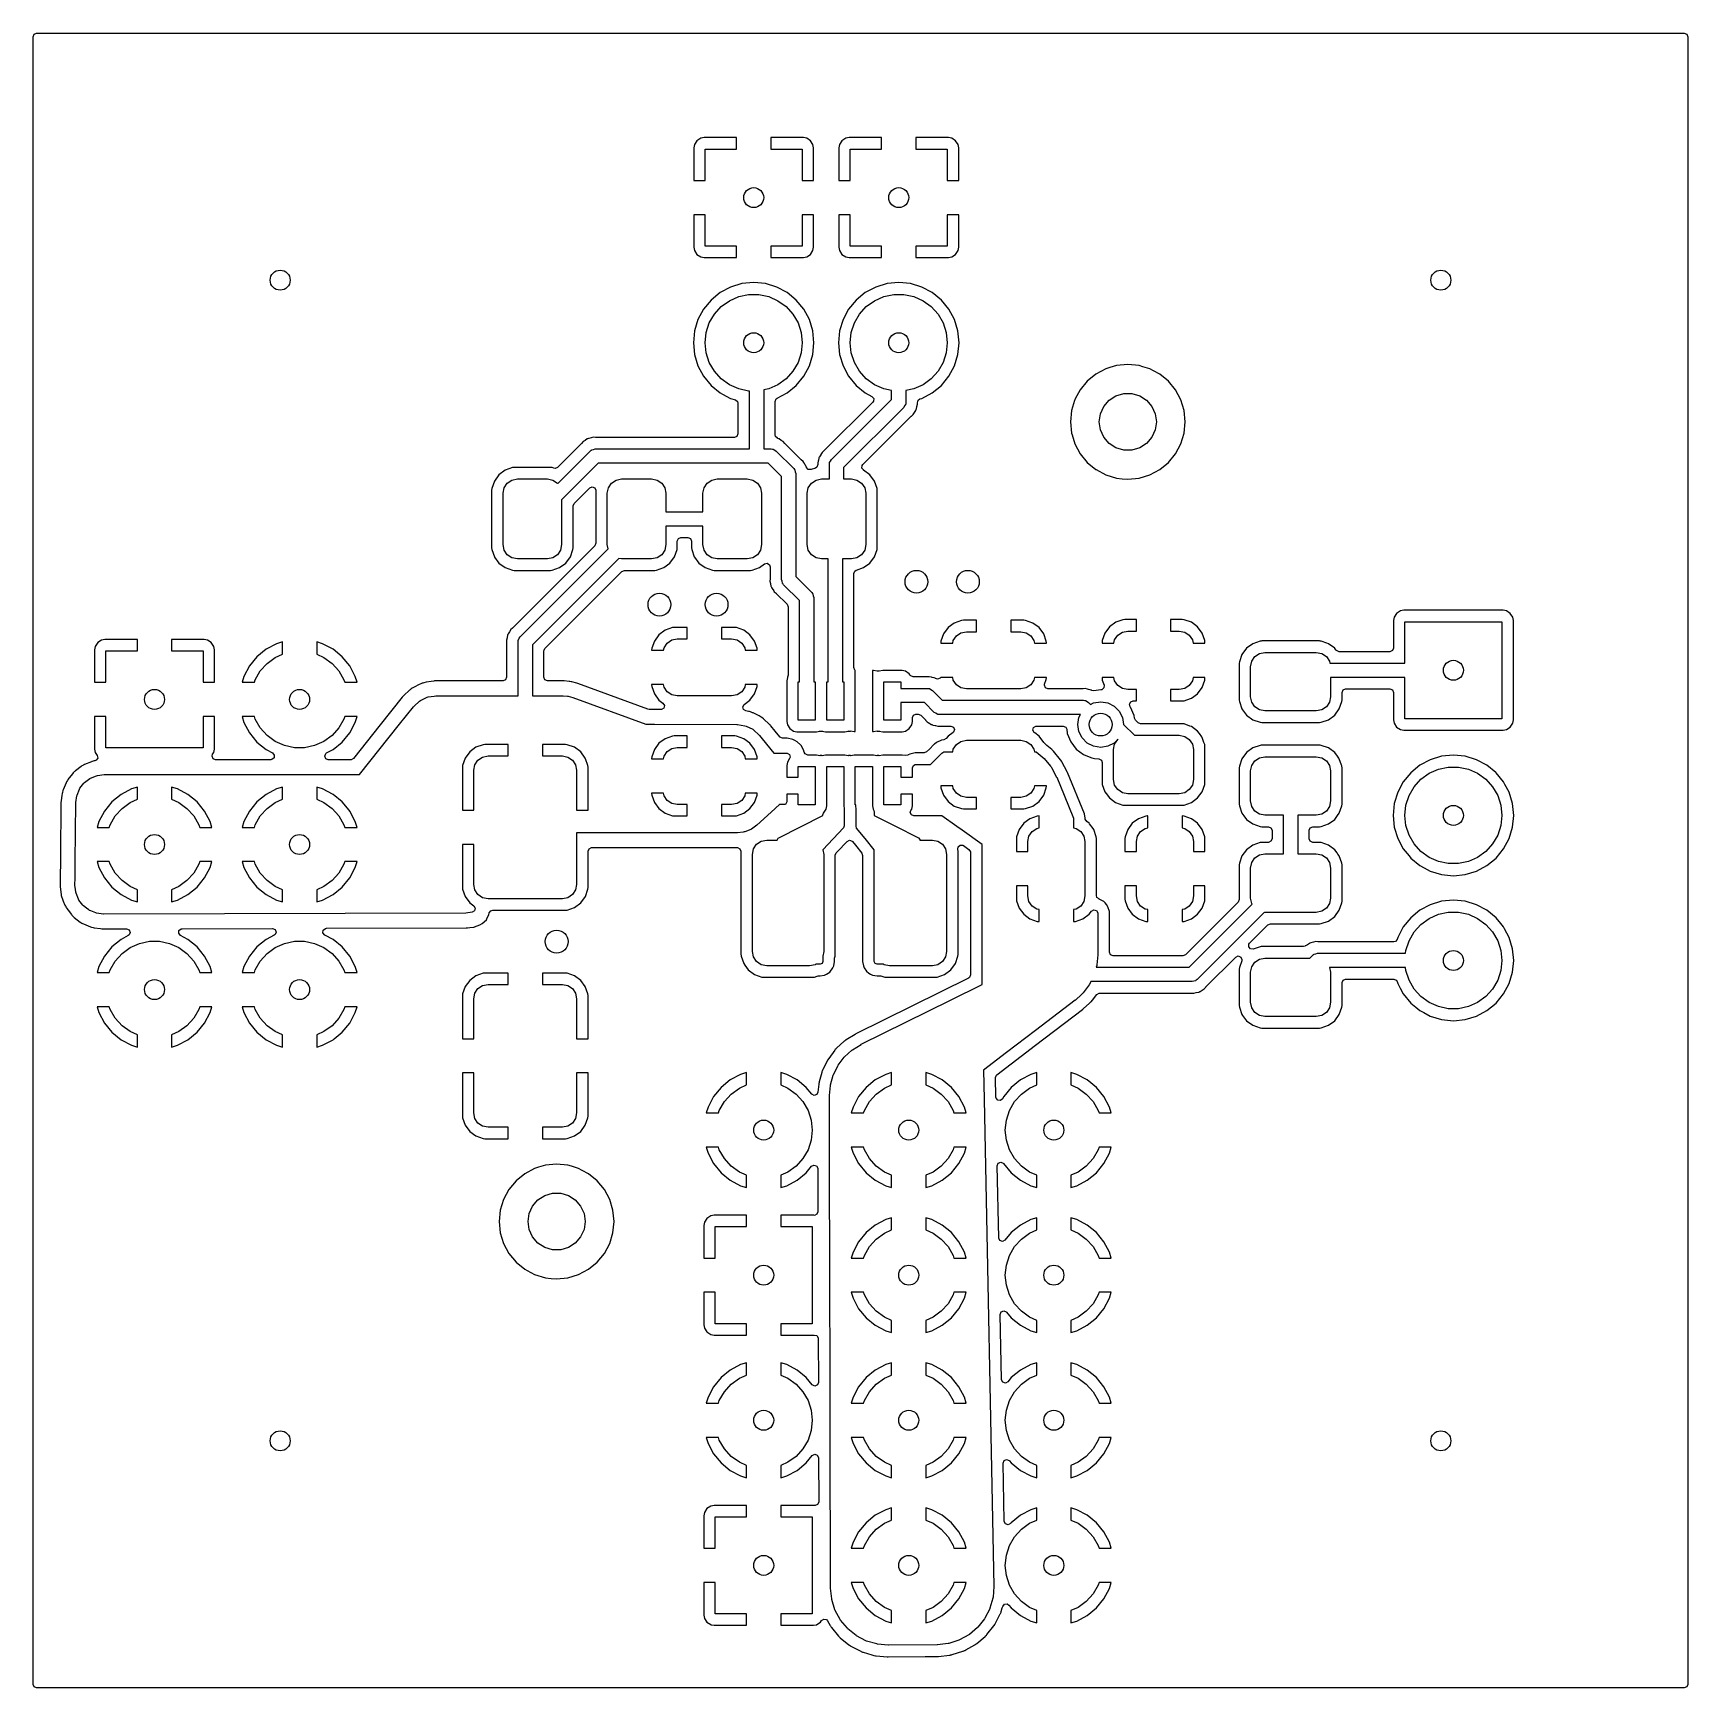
# Model space of a CAD drawing. Extents: x 0.23 to 1.37, y 0.23 to 1.37.
import ezdxf

# ---------------------------------------------------------------- set-up
doc = ezdxf.new("R2010")
doc.units = 0
doc.header["$MEASUREMENT"] = 0
doc.layers.add('BLACK', color=7, linetype='CONTINUOUS')

msp = doc.modelspace()

# ---------------------------------------------------------------- linework, layer by layer
at = {"layer": 'BLACK', "linetype": 'CONTINUOUS'}
for p, q in [((0.229705, 1.36783), (0.230425, 1.36957)), ((0.230425, 1.36957), (0.232165, 1.3703)), ((0.232165, 1.3703), (1.36783, 1.3703)), ((1.36783, 1.3703), (1.36957, 1.36957)), ((1.36957, 1.36957), (1.3703, 1.36783)), ((0.229705, 1.22265), (0.229705, 1.36783)), ((1.3703, 1.36783), (1.3703, 0.232165)), ((0.685496, 1.29343), (0.685039, 1.29113)), ((0.685039, 1.29113), (0.685039, 1.2687)), ((0.687237, 1.29603), (0.685496, 1.29343)), ((0.685496, 1.29343), (0.685496, 1.29343)), ((0.689841, 1.29777), (0.687237, 1.29603)), ((0.692138, 1.29823), (0.689841, 1.29777)), ((0.689841, 1.29777), (0.689841, 1.29777)), ((0.714567, 1.29823), (0.692138, 1.29823)), ((0.692913, 1.2687), (0.692913, 1.29035)), ((0.692913, 1.29035), (0.714567, 1.29035)), ((0.714567, 1.29035), (0.714567, 1.29823)), ((0.760618, 1.29823), (0.738189, 1.29823)), ((0.738189, 1.29823), (0.738189, 1.29035)), ((0.738189, 1.29035), (0.759843, 1.29035)), ((0.759843, 1.29035), (0.759843, 1.2687)), ((0.762915, 1.29777), (0.760618, 1.29823)), ((0.765519, 1.29603), (0.762915, 1.29777)), ((0.762915, 1.29777), (0.762915, 1.29777)), ((0.76726, 1.29343), (0.765519, 1.29603)), ((0.767716, 1.29113), (0.76726, 1.29343)), ((0.76726, 1.29343), (0.76726, 1.29343)), ((0.767717, 1.29113), (0.767716, 1.29113)), ((0.767717, 1.2687), (0.767717, 1.29113)), ((0.785496, 1.29343), (0.785039, 1.29113)), ((0.785039, 1.29113), (0.785039, 1.2687)), ((0.787237, 1.29603), (0.785496, 1.29343)), ((0.785496, 1.29343), (0.785496, 1.29343)), ((0.789841, 1.29777), (0.787237, 1.29603)), ((0.792138, 1.29823), (0.789841, 1.29777)), ((0.789841, 1.29777), (0.789841, 1.29777)), ((0.814567, 1.29823), (0.792138, 1.29823)), ((0.792913, 1.2687), (0.792913, 1.29035)), ((0.792913, 1.29035), (0.814567, 1.29035)), ((0.814567, 1.29035), (0.814567, 1.29823)), ((0.860618, 1.29823), (0.838189, 1.29823)), ((0.838189, 1.29823), (0.838189, 1.29035)), ((0.838189, 1.29035), (0.859843, 1.29035)), ((0.859843, 1.29035), (0.859843, 1.2687)), ((0.862915, 1.29777), (0.860618, 1.29823)), ((0.865519, 1.29603), (0.862915, 1.29777)), ((0.862915, 1.29777), (0.862915, 1.29777)), ((0.86726, 1.29343), (0.865519, 1.29603)), ((0.867716, 1.29113), (0.86726, 1.29343)), ((0.86726, 1.29343), (0.86726, 1.29343)), ((0.867717, 1.29113), (0.867716, 1.29113)), ((0.867717, 1.2687), (0.867717, 1.29113)), ((0.685039, 1.2687), (0.692913, 1.2687)), ((0.759843, 1.2687), (0.767717, 1.2687)), ((0.785039, 1.2687), (0.792913, 1.2687)), ((0.859843, 1.2687), (0.867717, 1.2687)), ((0.685039, 1.24508), (0.685039, 1.22265)), ((0.692913, 1.24508), (0.685039, 1.24508)), ((0.692913, 1.22343), (0.692913, 1.24508)), ((0.767717, 1.24508), (0.759843, 1.24508)), ((0.759843, 1.24508), (0.759843, 1.22343)), ((0.767717, 1.22265), (0.767717, 1.24508)), ((0.792913, 1.24508), (0.785039, 1.24508)), ((0.785039, 1.24508), (0.785039, 1.22265)), ((0.792913, 1.22343), (0.792913, 1.24508)), ((0.867717, 1.24508), (0.859843, 1.24508)), ((0.859843, 1.24508), (0.859843, 1.22343)), ((0.867717, 1.22265), (0.867717, 1.24508)), ((0.229705, 0.782952), (0.229705, 1.22265)), ((0.685039, 1.22265), (0.685496, 1.22035)), ((0.714567, 1.22343), (0.692913, 1.22343)), ((0.714567, 1.21555), (0.714567, 1.22343)), ((0.759843, 1.22343), (0.738189, 1.22343)), ((0.738189, 1.22343), (0.738189, 1.21555)), ((0.76726, 1.22035), (0.767716, 1.22265)), ((0.767716, 1.22265), (0.767717, 1.22265)), ((0.785039, 1.22265), (0.785496, 1.22035)), ((0.814567, 1.22343), (0.792913, 1.22343)), ((0.814567, 1.21555), (0.814567, 1.22343)), ((0.859843, 1.22343), (0.838189, 1.22343)), ((0.838189, 1.22343), (0.838189, 1.21555)), ((0.86726, 1.22035), (0.867716, 1.22265)), ((0.867716, 1.22265), (0.867717, 1.22265)), ((0.685496, 1.22035), (0.685496, 1.22035)), ((0.685496, 1.22035), (0.687237, 1.21775)), ((0.687237, 1.21775), (0.689841, 1.21601)), ((0.689841, 1.21601), (0.689841, 1.21601)), ((0.689841, 1.21601), (0.692138, 1.21555)), ((0.692138, 1.21555), (0.692138, 1.21555)), ((0.692138, 1.21555), (0.714567, 1.21555)), ((0.738189, 1.21555), (0.760618, 1.21555)), ((0.760618, 1.21555), (0.762915, 1.21601)), ((0.760618, 1.21555), (0.760618, 1.21555)), ((0.762915, 1.21601), (0.765519, 1.21775)), ((0.762915, 1.21601), (0.762915, 1.21601)), ((0.765519, 1.21775), (0.76726, 1.22035)), ((0.76726, 1.22035), (0.76726, 1.22035)), ((0.785496, 1.22035), (0.785496, 1.22035)), ((0.785496, 1.22035), (0.787237, 1.21775)), ((0.787237, 1.21775), (0.789841, 1.21601)), ((0.789841, 1.21601), (0.789841, 1.21601)), ((0.789841, 1.21601), (0.792138, 1.21555)), ((0.792138, 1.21555), (0.792138, 1.21555)), ((0.792138, 1.21555), (0.814567, 1.21555)), ((0.838189, 1.21555), (0.860618, 1.21555)), ((0.860618, 1.21555), (0.862915, 1.21601)), ((0.860618, 1.21555), (0.860618, 1.21555)), ((0.862915, 1.21601), (0.865519, 1.21775)), ((0.862915, 1.21601), (0.862915, 1.21601)), ((0.865519, 1.21775), (0.86726, 1.22035)), ((0.86726, 1.22035), (0.86726, 1.22035)), ((0.71827, 1.19765), (0.710474, 1.19528)), ((0.726378, 1.19845), (0.71827, 1.19765)), ((0.71827, 1.19765), (0.71827, 1.19765)), ((0.734485, 1.19765), (0.726378, 1.19845)), ((0.734486, 1.19765), (0.734485, 1.19765)), ((0.742281, 1.19528), (0.734486, 1.19765)), ((0.81827, 1.19765), (0.810474, 1.19528)), ((0.826378, 1.19845), (0.81827, 1.19765)), ((0.81827, 1.19765), (0.81827, 1.19765)), ((0.834485, 1.19765), (0.826378, 1.19845)), ((0.834486, 1.19765), (0.834485, 1.19765)), ((0.842281, 1.19528), (0.834486, 1.19765)), ((0.696992, 1.18628), (0.691824, 1.17998)), ((0.703289, 1.19144), (0.696992, 1.18628)), ((0.696992, 1.18628), (0.696992, 1.18628)), ((0.70329, 1.19144), (0.703289, 1.19144)), ((0.710474, 1.19528), (0.70329, 1.19144)), ((0.709646, 1.18587), (0.716037, 1.18872)), ((0.710474, 1.19528), (0.710474, 1.19528)), ((0.716037, 1.18872), (0.72288, 1.19017)), ((0.72288, 1.19017), (0.729876, 1.19017)), ((0.729876, 1.19017), (0.736719, 1.18872)), ((0.736719, 1.18872), (0.74311, 1.18587)), ((0.742282, 1.19528), (0.742281, 1.19528)), ((0.749466, 1.19144), (0.742282, 1.19528)), ((0.749467, 1.19144), (0.749466, 1.19144)), ((0.749466, 1.19144), (0.749466, 1.19144)), ((0.755764, 1.18628), (0.749467, 1.19144)), ((0.760932, 1.17998), (0.755764, 1.18628)), ((0.796992, 1.18628), (0.791824, 1.17998)), ((0.803289, 1.19144), (0.796992, 1.18628)), ((0.796992, 1.18628), (0.796992, 1.18628)), ((0.80329, 1.19144), (0.803289, 1.19144)), ((0.810474, 1.19528), (0.80329, 1.19144)), ((0.809646, 1.18587), (0.816037, 1.18872)), ((0.810474, 1.19528), (0.810474, 1.19528)), ((0.816037, 1.18872), (0.82288, 1.19017)), ((0.82288, 1.19017), (0.829876, 1.19017)), ((0.829876, 1.19017), (0.836719, 1.18872)), ((0.836719, 1.18872), (0.84311, 1.18587)), ((0.842282, 1.19528), (0.842281, 1.19528)), ((0.849466, 1.19144), (0.842282, 1.19528)), ((0.849467, 1.19144), (0.849466, 1.19144)), ((0.849466, 1.19144), (0.849466, 1.19144)), ((0.855764, 1.18628), (0.849467, 1.19144)), ((0.860932, 1.17998), (0.855764, 1.18628)), ((0.691823, 1.17998), (0.687983, 1.17279)), ((0.691824, 1.17998), (0.691823, 1.17998)), ((0.695807, 1.1705), (0.699305, 1.17656)), ((0.699305, 1.17656), (0.703986, 1.18176)), ((0.703986, 1.18176), (0.709646, 1.18587)), ((0.74311, 1.18587), (0.74877, 1.18176)), ((0.74877, 1.18176), (0.753451, 1.17656)), ((0.753451, 1.17656), (0.756949, 1.1705)), ((0.764773, 1.17279), (0.760932, 1.17998)), ((0.791823, 1.17998), (0.787983, 1.17279)), ((0.791824, 1.17998), (0.791823, 1.17998)), ((0.795807, 1.1705), (0.799305, 1.17656)), ((0.799305, 1.17656), (0.803986, 1.18176)), ((0.803986, 1.18176), (0.809646, 1.18587)), ((0.84311, 1.18587), (0.84877, 1.18176)), ((0.84877, 1.18176), (0.853451, 1.17656)), ((0.853451, 1.17656), (0.856949, 1.1705)), ((0.864773, 1.17279), (0.860932, 1.17998)), ((0.685618, 1.165), (0.68482, 1.15689)), ((0.687983, 1.17279), (0.685618, 1.165)), ((0.685618, 1.165), (0.685618, 1.165)), ((0.687983, 1.17279), (0.687983, 1.17279)), ((0.692913, 1.15689), (0.693645, 1.16385)), ((0.693645, 1.16385), (0.695807, 1.1705)), ((0.756949, 1.1705), (0.759111, 1.16385)), ((0.759111, 1.16385), (0.759843, 1.15689)), ((0.767138, 1.165), (0.764773, 1.17279)), ((0.767936, 1.15689), (0.767138, 1.165)), ((0.785618, 1.165), (0.78482, 1.15689)), ((0.787983, 1.17279), (0.785618, 1.165)), ((0.785618, 1.165), (0.785618, 1.165)), ((0.787983, 1.17279), (0.787983, 1.17279)), ((0.792913, 1.15689), (0.793645, 1.16385)), ((0.793645, 1.16385), (0.795807, 1.1705)), ((0.856949, 1.1705), (0.859111, 1.16385)), ((0.859111, 1.16385), (0.859843, 1.15689)), ((0.867138, 1.165), (0.864773, 1.17279)), ((0.867936, 1.15689), (0.867138, 1.165)), ((0.68482, 1.15689), (0.68482, 1.15689)), ((0.68482, 1.15689), (0.685618, 1.14878)), ((0.693645, 1.14993), (0.692913, 1.15689)), ((0.759843, 1.15689), (0.759111, 1.14993)), ((0.767138, 1.14878), (0.767936, 1.15689)), ((0.78482, 1.15689), (0.78482, 1.15689)), ((0.78482, 1.15689), (0.785618, 1.14878)), ((0.793645, 1.14993), (0.792913, 1.15689)), ((0.859843, 1.15689), (0.859111, 1.14993)), ((0.867138, 1.14878), (0.867936, 1.15689)), ((0.685618, 1.14878), (0.685618, 1.14878)), ((0.685618, 1.14878), (0.687983, 1.14099)), ((0.687983, 1.14099), (0.687983, 1.14099)), ((0.687983, 1.14099), (0.691823, 1.1338)), ((0.695807, 1.14328), (0.693645, 1.14993)), ((0.699305, 1.13722), (0.695807, 1.14328)), ((0.756949, 1.14328), (0.753451, 1.13722)), ((0.759111, 1.14993), (0.756949, 1.14328)), ((0.760932, 1.1338), (0.764773, 1.14099)), ((0.764773, 1.14099), (0.767138, 1.14878)), ((0.785618, 1.14878), (0.785618, 1.14878)), ((0.785618, 1.14878), (0.787983, 1.14099)), ((0.787983, 1.14099), (0.787983, 1.14099)), ((0.787983, 1.14099), (0.791823, 1.1338)), ((0.795807, 1.14328), (0.793645, 1.14993)), ((0.799305, 1.13722), (0.795807, 1.14328)), ((0.856949, 1.14328), (0.853451, 1.13722)), ((0.859111, 1.14993), (0.856949, 1.14328)), ((0.860932, 1.1338), (0.864773, 1.14099)), ((0.864773, 1.14099), (0.867138, 1.14878)), ((0.97653, 1.14118), (0.971784, 1.13974)), ((0.984252, 1.14194), (0.97653, 1.14118)), ((0.991974, 1.14118), (0.984252, 1.14194)), ((0.994653, 1.14037), (0.991974, 1.14118)), ((0.691823, 1.1338), (0.691823, 1.1338)), ((0.691823, 1.1338), (0.691823, 1.1338)), ((0.691823, 1.1338), (0.696992, 1.1275)), ((0.703986, 1.13202), (0.699305, 1.13722)), ((0.709646, 1.12791), (0.703986, 1.13202)), ((0.74877, 1.13202), (0.74311, 1.12791)), ((0.753451, 1.13722), (0.74877, 1.13202)), ((0.755764, 1.1275), (0.760932, 1.1338)), ((0.791823, 1.1338), (0.791823, 1.1338)), ((0.791823, 1.1338), (0.791823, 1.1338)), ((0.791823, 1.1338), (0.796992, 1.1275)), ((0.803986, 1.13202), (0.799305, 1.13722)), ((0.809646, 1.12791), (0.803986, 1.13202)), ((0.84877, 1.13202), (0.84311, 1.12791)), ((0.853451, 1.13722), (0.84877, 1.13202)), ((0.855764, 1.1275), (0.860932, 1.1338)), ((0.956264, 1.13035), (0.951342, 1.12435)), ((0.962262, 1.13527), (0.956264, 1.13035)), ((0.969105, 1.13893), (0.962262, 1.13527)), ((0.962262, 1.13527), (0.962262, 1.13527)), ((0.971784, 1.13974), (0.969105, 1.13893)), ((0.969105, 1.13893), (0.969105, 1.13893)), ((0.969105, 1.13893), (0.969105, 1.13893)), ((0.999399, 1.13893), (0.994653, 1.14037)), ((1.00193, 1.13758), (0.999399, 1.13893)), ((1.00624, 1.13527), (1.00193, 1.13758)), ((1.01224, 1.13035), (1.00624, 1.13527)), ((1.00624, 1.13527), (1.00624, 1.13527)), ((1.01716, 1.12435), (1.01224, 1.13035)), ((0.696992, 1.1275), (0.703289, 1.12234)), ((0.703289, 1.12234), (0.703289, 1.12234)), ((0.703289, 1.12234), (0.70329, 1.12234)), ((0.70329, 1.12234), (0.704895, 1.12148)), ((0.704895, 1.12148), (0.710474, 1.11849)), ((0.716037, 1.12506), (0.709646, 1.12791)), ((0.710474, 1.11849), (0.713785, 1.11749)), ((0.72288, 1.12361), (0.716037, 1.12506)), ((0.723425, 1.12361), (0.72288, 1.12361)), ((0.723425, 1.08366), (0.723425, 1.12361)), ((0.736719, 1.12506), (0.733268, 1.12433)), ((0.733268, 1.12433), (0.733268, 1.08366)), ((0.74311, 1.12791), (0.736719, 1.12506)), ((0.741161, 1.11642), (0.741882, 1.11816)), ((0.741882, 1.11816), (0.742462, 1.11859)), ((0.742462, 1.11859), (0.749467, 1.12234)), ((0.749467, 1.12234), (0.755764, 1.1275)), ((0.779985, 1.07631), (0.821457, 1.11779)), ((0.796992, 1.1275), (0.803289, 1.12234)), ((0.803289, 1.12234), (0.803289, 1.12234)), ((0.803289, 1.12234), (0.80329, 1.12234)), ((0.80329, 1.12234), (0.807892, 1.11988)), ((0.807892, 1.11988), (0.809087, 1.11842)), ((0.809087, 1.11842), (0.808902, 1.11655)), ((0.816037, 1.12506), (0.809646, 1.12791)), ((0.821457, 1.12391), (0.816037, 1.12506)), ((0.821457, 1.11779), (0.821457, 1.12391)), ((0.836719, 1.12506), (0.831299, 1.12391)), ((0.831299, 1.12391), (0.831299, 1.11575)), ((0.84311, 1.12791), (0.836719, 1.12506)), ((0.839827, 1.11733), (0.840997, 1.11811)), ((0.840997, 1.11811), (0.842282, 1.11849)), ((0.842282, 1.11849), (0.849467, 1.12234)), ((0.849467, 1.12234), (0.855764, 1.1275)), ((0.948033, 1.11816), (0.947684, 1.11751)), ((0.951342, 1.12435), (0.948033, 1.11816)), ((0.951342, 1.12435), (0.951342, 1.12435)), ((0.971361, 1.11724), (0.976074, 1.12027)), ((0.976074, 1.12027), (0.981451, 1.12185)), ((0.981451, 1.12185), (0.987053, 1.12185)), ((0.987053, 1.12185), (0.992429, 1.12027)), ((0.992429, 1.12027), (0.997143, 1.11724)), ((1.02082, 1.11751), (1.01716, 1.12435)), ((0.713785, 1.11749), (0.715241, 1.1163)), ((0.715241, 1.1163), (0.715531, 1.11514)), ((0.715531, 1.11514), (0.715531, 1.09402)), ((0.741161, 1.09332), (0.741161, 1.11642)), ((0.808472, 1.11597), (0.774837, 1.08233)), ((0.829858, 1.11227), (0.788386, 1.0708)), ((0.808902, 1.11655), (0.808472, 1.11597)), ((0.830441, 1.11334), (0.829858, 1.11227)), ((0.8311, 1.11436), (0.830441, 1.11334)), ((0.831135, 1.11461), (0.8311, 1.11436)), ((0.831187, 1.1147), (0.831135, 1.11461)), ((0.831299, 1.11575), (0.831174, 1.11488)), ((0.831174, 1.11488), (0.831187, 1.1147)), ((0.835084, 1.10632), (0.836346, 1.10738)), ((0.836346, 1.10738), (0.83717, 1.10881)), ((0.83717, 1.10881), (0.837227, 1.1089)), ((0.837227, 1.1089), (0.838171, 1.11025)), ((0.838171, 1.11025), (0.838236, 1.11049)), ((0.838236, 1.11049), (0.838482, 1.11108)), ((0.838482, 1.11108), (0.838606, 1.1113)), ((0.838606, 1.1113), (0.838892, 1.11292)), ((0.838892, 1.11292), (0.838915, 1.11302)), ((0.838915, 1.11302), (0.839341, 1.11461)), ((0.83926, 1.11554), (0.839827, 1.11733)), ((0.839341, 1.11461), (0.83926, 1.11554)), ((0.945432, 1.11008), (0.944672, 1.10236)), ((0.947518, 1.11696), (0.945432, 1.11008)), ((0.947684, 1.11751), (0.947518, 1.11696)), ((0.964567, 1.10236), (0.965364, 1.10791)), ((0.965364, 1.10791), (0.967692, 1.113)), ((0.967692, 1.113), (0.971361, 1.11724)), ((0.997143, 1.11724), (1.00081, 1.113)), ((1.00081, 1.113), (1.00314, 1.10791)), ((1.00314, 1.10791), (1.00394, 1.10236)), ((1.02307, 1.11008), (1.02082, 1.11751)), ((1.02383, 1.10236), (1.02307, 1.11008)), ((0.801646, 1.07289), (0.831115, 1.10236)), ((0.831115, 1.10236), (0.835006, 1.10625)), ((0.835006, 1.10625), (0.835084, 1.10632)), ((0.944672, 1.10236), (0.944672, 1.10236)), ((0.944672, 1.10236), (0.945432, 1.09464)), ((0.965364, 1.09682), (0.964567, 1.10236)), ((0.967692, 1.09172), (0.965364, 1.09682)), ((1.00314, 1.09682), (1.00081, 1.09172)), ((1.00394, 1.10236), (1.00314, 1.09682)), ((1.02307, 1.09464), (1.02383, 1.10236)), ((0.607631, 1.08737), (0.59121, 1.07095)), ((0.607703, 1.08745), (0.607631, 1.08737)), ((0.608762, 1.08871), (0.607703, 1.08745)), ((0.610187, 1.08953), (0.608762, 1.08871)), ((0.610278, 1.08959), (0.610187, 1.08953)), ((0.611627, 1.09053), (0.610278, 1.08959)), ((0.611867, 1.0906), (0.611627, 1.09053)), ((0.61246, 1.09084), (0.611867, 1.0906)), ((0.612675, 1.09097), (0.61246, 1.09084)), ((0.614296, 1.09125), (0.612675, 1.09097)), ((0.614401, 1.09128), (0.614296, 1.09125)), ((0.615992, 1.0917), (0.614401, 1.09128)), ((0.615958, 1.08332), (0.617126, 1.08366)), ((0.617382, 1.09158), (0.615992, 1.0917)), ((0.617126, 1.08366), (0.723425, 1.08366)), ((0.617632, 1.09156), (0.617382, 1.09158)), ((0.617739, 1.09156), (0.617632, 1.09156)), ((0.713071, 1.09156), (0.617739, 1.09156)), ((0.714811, 1.09228), (0.713071, 1.09156)), ((0.715531, 1.09402), (0.714811, 1.09228)), ((0.733268, 1.08366), (0.738435, 1.08366)), ((0.738435, 1.08366), (0.739305, 1.08354)), ((0.741392, 1.09228), (0.741161, 1.09332)), ((0.742701, 1.09108), (0.741392, 1.09228)), ((0.742714, 1.09107), (0.742699, 1.09108)), ((0.742699, 1.09108), (0.742701, 1.09108)), ((0.74278, 1.09101), (0.742714, 1.09107)), ((0.742886, 1.09097), (0.74278, 1.09101)), ((0.743101, 1.09084), (0.742886, 1.09097)), ((0.743694, 1.0906), (0.743101, 1.09084)), ((0.743934, 1.09053), (0.743694, 1.0906)), ((0.745283, 1.08959), (0.743934, 1.09053)), ((0.743934, 1.09053), (0.743934, 1.09053)), ((0.745373, 1.08953), (0.745283, 1.08959)), ((0.746799, 1.08871), (0.745373, 1.08953)), ((0.747858, 1.08745), (0.746799, 1.08871)), ((0.74793, 1.08737), (0.747858, 1.08745)), ((0.754099, 1.0812), (0.74793, 1.08737)), ((0.945432, 1.09464), (0.945833, 1.09332)), ((0.945833, 1.09332), (0.947684, 1.08722)), ((0.947684, 1.08722), (0.947685, 1.08722)), ((0.947685, 1.08722), (0.951342, 1.08037)), ((0.971361, 1.08749), (0.967692, 1.09172)), ((0.976074, 1.08446), (0.971361, 1.08749)), ((0.981451, 1.08288), (0.976074, 1.08446)), ((0.992429, 1.08446), (0.987053, 1.08288)), ((0.997143, 1.08749), (0.992429, 1.08446)), ((1.00081, 1.09172), (0.997143, 1.08749)), ((1.01716, 1.08037), (1.02082, 1.08722)), ((1.02082, 1.08722), (1.02307, 1.09464)), ((0.591282, 1.05986), (0.613646, 1.08222)), ((0.619164, 1.07382), (0.593996, 1.04865)), ((0.613646, 1.08222), (0.61435, 1.08275)), ((0.61435, 1.08275), (0.614465, 1.08288)), ((0.614465, 1.08288), (0.614568, 1.08291)), ((0.614568, 1.08291), (0.614767, 1.08306)), ((0.614767, 1.08306), (0.615958, 1.08332)), ((0.736397, 1.07382), (0.619164, 1.07382)), ((0.745571, 1.06464), (0.736397, 1.07382)), ((0.739305, 1.08354), (0.739481, 1.08355)), ((0.739481, 1.08355), (0.739575, 1.0835)), ((0.739575, 1.0835), (0.739822, 1.08346)), ((0.739822, 1.08346), (0.740846, 1.0828)), ((0.740846, 1.0828), (0.741915, 1.08222)), ((0.741915, 1.08222), (0.753972, 1.07016)), ((0.75912, 1.07618), (0.754099, 1.0812)), ((0.759199, 1.07611), (0.75912, 1.07618)), ((0.76046, 1.07505), (0.759199, 1.07611)), ((0.760849, 1.07437), (0.76046, 1.07505)), ((0.761284, 1.07362), (0.760849, 1.07437)), ((0.761341, 1.07353), (0.761284, 1.07362)), ((0.762201, 1.0723), (0.761341, 1.07353)), ((0.762286, 1.07218), (0.762201, 1.0723)), ((0.76235, 1.07194), (0.762286, 1.07218)), ((0.770585, 1.07301), (0.770019, 1.07122)), ((0.770928, 1.07556), (0.770501, 1.07397)), ((0.770501, 1.07397), (0.770585, 1.07301)), ((0.770951, 1.07566), (0.770928, 1.07556)), ((0.771237, 1.07729), (0.770951, 1.07566)), ((0.771361, 1.0775), (0.771237, 1.07729)), ((0.771607, 1.07809), (0.771361, 1.0775)), ((0.771671, 1.07833), (0.771607, 1.07809)), ((0.772615, 1.07968), (0.771671, 1.07833)), ((0.772673, 1.07977), (0.772615, 1.07968)), ((0.773496, 1.0812), (0.772673, 1.07977)), ((0.774758, 1.08226), (0.773496, 1.0812)), ((0.773496, 1.0812), (0.773496, 1.0812)), ((0.774837, 1.08233), (0.774758, 1.08226)), ((0.778543, 1.07283), (0.778668, 1.0737)), ((0.778543, 1.06299), (0.778543, 1.07283)), ((0.778656, 1.07388), (0.778707, 1.07398)), ((0.778668, 1.0737), (0.778656, 1.07388)), ((0.778707, 1.07398), (0.778743, 1.07422)), ((0.778743, 1.07422), (0.779401, 1.07525)), ((0.779401, 1.07525), (0.779985, 1.07631)), ((0.801035, 1.07043), (0.801211, 1.0723)), ((0.801211, 1.0723), (0.801646, 1.07289)), ((0.951342, 1.08037), (0.951342, 1.08037)), ((0.951342, 1.08037), (0.956264, 1.07437)), ((0.956264, 1.07437), (0.962262, 1.06945)), ((0.987053, 1.08288), (0.981451, 1.08288)), ((1.00624, 1.06945), (1.01224, 1.07437)), ((1.01224, 1.07437), (1.01716, 1.08037)), ((0.547626, 1.06153), (0.54586, 1.05648)), ((0.550801, 1.06583), (0.547626, 1.06153)), ((0.547626, 1.06153), (0.547626, 1.06153)), ((0.555103, 1.06901), (0.550801, 1.06583)), ((0.56015, 1.07077), (0.555103, 1.06901)), ((0.555103, 1.06901), (0.555103, 1.06901)), ((0.556525, 1.06011), (0.559718, 1.06224)), ((0.559718, 1.06224), (0.563484, 1.06299)), ((0.561004, 1.07085), (0.56015, 1.07077)), ((0.56015, 1.07077), (0.56015, 1.07077)), ((0.561348, 1.07089), (0.561004, 1.07085)), ((0.58629, 1.07089), (0.561348, 1.07089)), ((0.563484, 1.06299), (0.584154, 1.06299)), ((0.584154, 1.06299), (0.58792, 1.06224)), ((0.586634, 1.07085), (0.58629, 1.07089)), ((0.587488, 1.07077), (0.586634, 1.07085)), ((0.588657, 1.07036), (0.587488, 1.07077)), ((0.587488, 1.07077), (0.587488, 1.07077)), ((0.58792, 1.06224), (0.591113, 1.06011)), ((0.58947, 1.07023), (0.588657, 1.07036)), ((0.59121, 1.07095), (0.58947, 1.07023)), ((0.628375, 1.06011), (0.631568, 1.06224)), ((0.631568, 1.06224), (0.635335, 1.06299)), ((0.635335, 1.06299), (0.656004, 1.06299)), ((0.656004, 1.06299), (0.659771, 1.06224)), ((0.659771, 1.06224), (0.662964, 1.06011)), ((0.69432, 1.06011), (0.697513, 1.06224)), ((0.697513, 1.06224), (0.70128, 1.06299)), ((0.70128, 1.06299), (0.721949, 1.06299)), ((0.721949, 1.06299), (0.725715, 1.06224)), ((0.725715, 1.06224), (0.728909, 1.06011)), ((0.745571, 0.993602), (0.745571, 1.06464)), ((0.753972, 1.07016), (0.754499, 1.06946)), ((0.754499, 1.06946), (0.754632, 1.06934)), ((0.754632, 1.06934), (0.754662, 1.06924)), ((0.754662, 1.06924), (0.754811, 1.06904)), ((0.754811, 1.06904), (0.75507, 1.06785)), ((0.75507, 1.06785), (0.755413, 1.06668)), ((0.755413, 1.06668), (0.755413, 0.995641)), ((0.762596, 1.07135), (0.76235, 1.07194)), ((0.76272, 1.07113), (0.762596, 1.07135)), ((0.762774, 1.07098), (0.76272, 1.07113)), ((0.76272, 1.07113), (0.76272, 1.07113)), ((0.762789, 1.07093), (0.762774, 1.07098)), ((0.764044, 1.06952), (0.762789, 1.07093)), ((0.765924, 1.06942), (0.764044, 1.06952)), ((0.768946, 1.07048), (0.765924, 1.06942)), ((0.76617, 1.06011), (0.769363, 1.06224)), ((0.770019, 1.07122), (0.768946, 1.07048)), ((0.769363, 1.06224), (0.77313, 1.06299)), ((0.77313, 1.06299), (0.778543, 1.06299)), ((0.788386, 1.0708), (0.788386, 1.06299)), ((0.788386, 1.06299), (0.793799, 1.06299)), ((0.793799, 1.06299), (0.797566, 1.06224)), ((0.797566, 1.06224), (0.800759, 1.06011)), ((0.802074, 1.06917), (0.801035, 1.07043)), ((0.802032, 1.06912), (0.802074, 1.06917)), ((0.80218, 1.06901), (0.802032, 1.06912)), ((0.806482, 1.06583), (0.80218, 1.06901)), ((0.809657, 1.06153), (0.806482, 1.06583)), ((0.811423, 1.05648), (0.809657, 1.06153)), ((0.962262, 1.06945), (0.962262, 1.06945)), ((0.962262, 1.06945), (0.962262, 1.06945)), ((0.962262, 1.06945), (0.962325, 1.06942)), ((0.962325, 1.06942), (0.969105, 1.06579)), ((0.969105, 1.06579), (0.97653, 1.06354)), ((0.97653, 1.06354), (0.980391, 1.06316)), ((0.980391, 1.06316), (0.984252, 1.06278)), ((0.984252, 1.06278), (0.991974, 1.06354)), ((0.984252, 1.06278), (0.984252, 1.06278)), ((0.984252, 1.06278), (0.984252, 1.06278)), ((0.991974, 1.06354), (0.999399, 1.06579)), ((0.999399, 1.06579), (1.00624, 1.06945)), ((0.54586, 1.05648), (0.545748, 1.05529)), ((0.545748, 1.05529), (0.545748, 1.01558)), ((0.54586, 1.05648), (0.54586, 1.05648)), ((0.553642, 1.05315), (0.554391, 1.05692)), ((0.553642, 1.01772), (0.553642, 1.05315)), ((0.554391, 1.05692), (0.556525, 1.06011)), ((0.591113, 1.06011), (0.591282, 1.05986)), ((0.60261, 1.0461), (0.613398, 1.05689)), ((0.613398, 1.05689), (0.615138, 1.05761)), ((0.615138, 1.05761), (0.616878, 1.05689)), ((0.616878, 1.05689), (0.617598, 1.05515)), ((0.617598, 1.05515), (0.617598, 1.01863)), ((0.625492, 1.05315), (0.626241, 1.05692)), ((0.625492, 1.01772), (0.625492, 1.05315)), ((0.626241, 1.05692), (0.628375, 1.06011)), ((0.662964, 1.06011), (0.665097, 1.05692)), ((0.665097, 1.05692), (0.665846, 1.05315)), ((0.665846, 1.05315), (0.665846, 1.04035)), ((0.691437, 1.05315), (0.692186, 1.05692)), ((0.691437, 1.04035), (0.691437, 1.05315)), ((0.692186, 1.05692), (0.69432, 1.06011)), ((0.728909, 1.06011), (0.731042, 1.05692)), ((0.731042, 1.05692), (0.731791, 1.05315)), ((0.731791, 1.05315), (0.731791, 1.01772)), ((0.763287, 1.05315), (0.764037, 1.05692)), ((0.763287, 1.01772), (0.763287, 1.05315)), ((0.764037, 1.05692), (0.76617, 1.06011)), ((0.800759, 1.06011), (0.802893, 1.05692)), ((0.802893, 1.05692), (0.803642, 1.05315)), ((0.803642, 1.05315), (0.803642, 1.01772)), ((0.811535, 1.05529), (0.811423, 1.05648)), ((0.811535, 1.01558), (0.811535, 1.05529)), ((0.593996, 1.04865), (0.593996, 1.01772)), ((0.60189, 1.04436), (0.60261, 1.0461)), ((0.60189, 1.01558), (0.60189, 1.04436)), ((0.665846, 1.04035), (0.691437, 1.04035)), ((0.691437, 1.03051), (0.665846, 1.03051)), ((0.665846, 1.03051), (0.665846, 1.01772)), ((0.691437, 1.01772), (0.691437, 1.03051)), ((0.545748, 1.01558), (0.54586, 1.01438)), ((0.554391, 1.01395), (0.553642, 1.01772)), ((0.616878, 1.01689), (0.56027, 0.960283)), ((0.593996, 1.01772), (0.593247, 1.01395)), ((0.601777, 1.01438), (0.60189, 1.01558)), ((0.617598, 1.01863), (0.616878, 1.01689)), ((0.626052, 1.0149), (0.625492, 1.01772)), ((0.665846, 1.01772), (0.665097, 1.01395)), ((0.673628, 1.01438), (0.67374, 1.01558)), ((0.67374, 1.02016), (0.674461, 1.0219)), ((0.67374, 1.01558), (0.67374, 1.02016)), ((0.674461, 1.0219), (0.676201, 1.02262)), ((0.676201, 1.02262), (0.681083, 1.02262)), ((0.681083, 1.02262), (0.682823, 1.0219)), ((0.682823, 1.0219), (0.683543, 1.02016)), ((0.683543, 1.02016), (0.683543, 1.01558)), ((0.683543, 1.01558), (0.683656, 1.01438)), ((0.692186, 1.01395), (0.691437, 1.01772)), ((0.731791, 1.01772), (0.731042, 1.01395)), ((0.764037, 1.01395), (0.763287, 1.01772)), ((0.803642, 1.01772), (0.802893, 1.01395)), ((0.811423, 1.01438), (0.811535, 1.01558)), ((0.54586, 1.01438), (0.54586, 1.01438)), ((0.54586, 1.01438), (0.547626, 1.00934)), ((0.547626, 1.00934), (0.547626, 1.00934)), ((0.547626, 1.00934), (0.547756, 1.00916)), ((0.547756, 1.00916), (0.550801, 1.00503)), ((0.550801, 1.00503), (0.555103, 1.00186)), ((0.556525, 1.01076), (0.554391, 1.01395)), ((0.559718, 1.00862), (0.556525, 1.01076)), ((0.563484, 1.00787), (0.559718, 1.00862)), ((0.584154, 1.00787), (0.563484, 1.00787)), ((0.565418, 0.954267), (0.626052, 1.0149)), ((0.633341, 1.00827), (0.573819, 0.948749)), ((0.58792, 1.00862), (0.584154, 1.00787)), ((0.591113, 1.01076), (0.58792, 1.00862)), ((0.593247, 1.01395), (0.591113, 1.01076)), ((0.592535, 1.00186), (0.596837, 1.00503)), ((0.596837, 1.00503), (0.600012, 1.00934)), ((0.600012, 1.00934), (0.601777, 1.01438)), ((0.635335, 1.00787), (0.633341, 1.00827)), ((0.656004, 1.00787), (0.635335, 1.00787)), ((0.659771, 1.00862), (0.656004, 1.00787)), ((0.662964, 1.01076), (0.659771, 1.00862)), ((0.665097, 1.01395), (0.662964, 1.01076)), ((0.664385, 1.00186), (0.668687, 1.00503)), ((0.668687, 1.00503), (0.671862, 1.00934)), ((0.671862, 1.00934), (0.673628, 1.01438)), ((0.683656, 1.01438), (0.683656, 1.01438)), ((0.683656, 1.01438), (0.685422, 1.00934)), ((0.685422, 1.00934), (0.685422, 1.00934)), ((0.685422, 1.00934), (0.685551, 1.00916)), ((0.685551, 1.00916), (0.688596, 1.00503)), ((0.688596, 1.00503), (0.692898, 1.00186)), ((0.69432, 1.01076), (0.692186, 1.01395)), ((0.697513, 1.00862), (0.69432, 1.01076)), ((0.70128, 1.00787), (0.697513, 1.00862)), ((0.721949, 1.00787), (0.70128, 1.00787)), ((0.725715, 1.00862), (0.721949, 1.00787)), ((0.728909, 1.01076), (0.725715, 1.00862)), ((0.731042, 1.01395), (0.728909, 1.01076)), ((0.73033, 1.00186), (0.733755, 1.00439)), ((0.733755, 1.00439), (0.735583, 1.00484)), ((0.735583, 1.00484), (0.737196, 1.00387)), ((0.737196, 1.00387), (0.737677, 1.00241)), ((0.76617, 1.01076), (0.764037, 1.01395)), ((0.769363, 1.00862), (0.76617, 1.01076)), ((0.77313, 1.00787), (0.769363, 1.00862)), ((0.777677, 1.00787), (0.77313, 1.00787)), ((0.777677, 0.923071), (0.777677, 1.00787)), ((0.793799, 1.00787), (0.78752, 1.00787)), ((0.78752, 1.00787), (0.78752, 0.923071)), ((0.797566, 1.00862), (0.793799, 1.00787)), ((0.800759, 1.01076), (0.797566, 1.00862)), ((0.802893, 1.01395), (0.800759, 1.01076)), ((0.80218, 1.00186), (0.806482, 1.00503)), ((0.806482, 1.00503), (0.809657, 1.00934)), ((0.809657, 1.00934), (0.811423, 1.01438)), ((0.555103, 1.00186), (0.56015, 1.00009)), ((0.56015, 1.00009), (0.561348, 0.99998)), ((0.561348, 0.99998), (0.561348, 0.99998)), ((0.561348, 0.99998), (0.58629, 0.99998)), ((0.582433, 0.9462), (0.635493, 0.99926)), ((0.58629, 0.99998), (0.587488, 1.00009)), ((0.58629, 0.99998), (0.58629, 0.99998)), ((0.587488, 1.00009), (0.592535, 1.00186)), ((0.635493, 0.99926), (0.637233, 0.99998)), ((0.637233, 0.99998), (0.65814, 0.99998)), ((0.65814, 0.99998), (0.659339, 1.00009)), ((0.65814, 0.99998), (0.65814, 0.99998)), ((0.659339, 1.00009), (0.664385, 1.00186)), ((0.692898, 1.00186), (0.697945, 1.00009)), ((0.697945, 1.00009), (0.699143, 0.99998)), ((0.699143, 0.99998), (0.699143, 0.99998)), ((0.699143, 0.99998), (0.724085, 0.99998)), ((0.724085, 0.99998), (0.725283, 1.00009)), ((0.724085, 0.99998), (0.724085, 0.99998)), ((0.725283, 1.00009), (0.73033, 1.00186)), ((0.737672, 0.994108), (0.737529, 0.992468)), ((0.737529, 0.992468), (0.737529, 0.992468)), ((0.737529, 0.992468), (0.737955, 0.990878)), ((0.737677, 0.994216), (0.737672, 0.994108)), ((0.737677, 1.00241), (0.737677, 0.994216)), ((0.745914, 0.992434), (0.745571, 0.993602)), ((0.746173, 0.991244), (0.745914, 0.992434)), ((0.755413, 0.995641), (0.766393, 0.984661)), ((0.795413, 0.997745), (0.796134, 0.999485)), ((0.795413, 0.949803), (0.795413, 0.997745)), ((0.796134, 0.999485), (0.797061, 1.00007)), ((0.797061, 1.00007), (0.797134, 1.00009)), ((0.797134, 1.00009), (0.80218, 1.00186)), ((0.797134, 1.00009), (0.797134, 1.00009)), ((0.737955, 0.990878), (0.737978, 0.990773)), ((0.737978, 0.990773), (0.738264, 0.989152)), ((0.738264, 0.989152), (0.738264, 0.989152)), ((0.738264, 0.989152), (0.738389, 0.988936)), ((0.738389, 0.988936), (0.738634, 0.988343)), ((0.738634, 0.988343), (0.738699, 0.988103)), ((0.738699, 0.988103), (0.738699, 0.988103)), ((0.738699, 0.988103), (0.739643, 0.986755)), ((0.739643, 0.986755), (0.7397, 0.986664)), ((0.7397, 0.986664), (0.740155, 0.985876)), ((0.740155, 0.985876), (0.740524, 0.985238)), ((0.740524, 0.985238), (0.741785, 0.98418)), ((0.741785, 0.98418), (0.741864, 0.984107)), ((0.741864, 0.984107), (0.749378, 0.976594)), ((0.746322, 0.991045), (0.746173, 0.991244)), ((0.746352, 0.990942), (0.746322, 0.991045)), ((0.746486, 0.990826), (0.746352, 0.990942)), ((0.747012, 0.990123), (0.746486, 0.990826)), ((0.757992, 0.979143), (0.747012, 0.990123)), ((0.766393, 0.984661), (0.76692, 0.983957)), ((0.76692, 0.983957), (0.767053, 0.983842)), ((0.767053, 0.983842), (0.767084, 0.983739)), ((0.767084, 0.983739), (0.767233, 0.98354)), ((0.767233, 0.98354), (0.767492, 0.98235)), ((0.767492, 0.98235), (0.767835, 0.981181)), ((0.767835, 0.981181), (0.767835, 0.923071)), ((0.749378, 0.976594), (0.749378, 0.976594)), ((0.749378, 0.976594), (0.750098, 0.974854)), ((0.750098, 0.974854), (0.750098, 0.927685)), ((0.757992, 0.923071), (0.757992, 0.979143)), ((1.16951, 0.970258), (1.16776, 0.967647)), ((1.17212, 0.972003), (1.16951, 0.970258)), ((1.17442, 0.972461), (1.17212, 0.972003)), ((1.17212, 0.972003), (1.17212, 0.972003)), ((1.2429, 0.972461), (1.17442, 0.972461)), ((1.24521, 0.972003), (1.2429, 0.972461)), ((1.24782, 0.970258), (1.24521, 0.972003)), ((1.24521, 0.972003), (1.24521, 0.972003)), ((1.24956, 0.967647), (1.24782, 0.970258)), ((0.558929, 0.959152), (0.558106, 0.957726)), ((0.560191, 0.96021), (0.558929, 0.959152)), ((0.558929, 0.959152), (0.558929, 0.959152)), ((0.56027, 0.960283), (0.560191, 0.96021)), ((0.665368, 0.958754), (0.661071, 0.955582)), ((0.670409, 0.960518), (0.665368, 0.958754)), ((0.665368, 0.958754), (0.665368, 0.958754)), ((0.671606, 0.96063), (0.670409, 0.960518)), ((0.68063, 0.96063), (0.671606, 0.96063)), ((0.68063, 0.952756), (0.68063, 0.96063)), ((0.713276, 0.96063), (0.704252, 0.96063)), ((0.704252, 0.96063), (0.704252, 0.952756)), ((0.714473, 0.960518), (0.713276, 0.96063)), ((0.719514, 0.958754), (0.714473, 0.960518)), ((0.714473, 0.960518), (0.714473, 0.960518)), ((0.723811, 0.955582), (0.719514, 0.958754)), ((0.860363, 0.960504), (0.857191, 0.956207)), ((0.86466, 0.963675), (0.860363, 0.960504)), ((0.869701, 0.965439), (0.86466, 0.963675)), ((0.86466, 0.963675), (0.86466, 0.963675)), ((0.870897, 0.965551), (0.869701, 0.965439)), ((0.879921, 0.965551), (0.870897, 0.965551)), ((0.879921, 0.957677), (0.879921, 0.965551)), ((0.912567, 0.965551), (0.903543, 0.965551)), ((0.903543, 0.965551), (0.903543, 0.957677)), ((0.913764, 0.965439), (0.912567, 0.965551)), ((0.918805, 0.963675), (0.913764, 0.965439)), ((0.913764, 0.965439), (0.913764, 0.965439)), ((0.923102, 0.960504), (0.918805, 0.963675)), ((0.926273, 0.956207), (0.923102, 0.960504)), ((0.971583, 0.960996), (0.968412, 0.956699)), ((0.97588, 0.964167), (0.971583, 0.960996)), ((0.980921, 0.965931), (0.97588, 0.964167)), ((0.97588, 0.964167), (0.97588, 0.964167)), ((0.980485, 0.95742), (0.984252, 0.958169)), ((0.982118, 0.966043), (0.980921, 0.965931)), ((0.990157, 0.966043), (0.982118, 0.966043)), ((0.984252, 0.958169), (0.990157, 0.958169)), ((0.990157, 0.958169), (0.990157, 0.966043)), ((1.02182, 0.966043), (1.01378, 0.966043)), ((1.01378, 0.966043), (1.01378, 0.958169)), ((1.01378, 0.958169), (1.01969, 0.958169)), ((1.01969, 0.958169), (1.02345, 0.95742)), ((1.02302, 0.965931), (1.02182, 0.966043)), ((1.02806, 0.964167), (1.02302, 0.965931)), ((1.02302, 0.965931), (1.02302, 0.965931)), ((1.03235, 0.960996), (1.02806, 0.964167)), ((1.03553, 0.956699), (1.03235, 0.960996)), ((1.16776, 0.967647), (1.1673, 0.965344)), ((1.1673, 0.965344), (1.1673, 0.946378)), ((1.16776, 0.967647), (1.16776, 0.967647)), ((1.1752, 0.936024), (1.1752, 0.964567)), ((1.1752, 0.964567), (1.24213, 0.964567)), ((1.24213, 0.964567), (1.24213, 0.897638)), ((1.25, 0.965439), (1.24956, 0.967647)), ((1.24956, 0.967647), (1.24956, 0.967647)), ((1.25002, 0.965344), (1.25, 0.965439)), ((1.25002, 0.89686), (1.25002, 0.965344)), ((0.272504, 0.94756), (0.272047, 0.945264)), ((0.274244, 0.950165), (0.272504, 0.947561)), ((0.272504, 0.947561), (0.272504, 0.94756)), ((0.276849, 0.951905), (0.274244, 0.950165)), ((0.279146, 0.952362), (0.276849, 0.951905)), ((0.276849, 0.951905), (0.276849, 0.951905)), ((0.301575, 0.952362), (0.279146, 0.952362)), ((0.301575, 0.944488), (0.301575, 0.952362)), ((0.347626, 0.952362), (0.325197, 0.952362)), ((0.325197, 0.952362), (0.325197, 0.944488)), ((0.349923, 0.951905), (0.347626, 0.952362)), ((0.352527, 0.950165), (0.349923, 0.951905)), ((0.349923, 0.951905), (0.349923, 0.951905)), ((0.354267, 0.947561), (0.352527, 0.950165)), ((0.354268, 0.94756), (0.354267, 0.947561)), ((0.354724, 0.945264), (0.354268, 0.94756)), ((0.39749, 0.9494), (0.390308, 0.945562)), ((0.401575, 0.95064), (0.39749, 0.9494)), ((0.401575, 0.942196), (0.401575, 0.95064)), ((0.401575, 0.95064), (0.401575, 0.95064)), ((0.429282, 0.9494), (0.425197, 0.95064)), ((0.425197, 0.95064), (0.425197, 0.942196)), ((0.436463, 0.945562), (0.429282, 0.9494)), ((0.556361, 0.953512), (0.555934, 0.951922)), ((0.555934, 0.951922), (0.556078, 0.950281)), ((0.556078, 0.950281), (0.556083, 0.950174)), ((0.556083, 0.950174), (0.556083, 0.92626)), ((0.556384, 0.953617), (0.556361, 0.953512)), ((0.55667, 0.955238), (0.556384, 0.953617)), ((0.556794, 0.955453), (0.55667, 0.955238)), ((0.55704, 0.956047), (0.556794, 0.955453)), ((0.557104, 0.956287), (0.55704, 0.956047)), ((0.558049, 0.957636), (0.557104, 0.956287)), ((0.558106, 0.957726), (0.558049, 0.957636)), ((0.563976, 0.950787), (0.564101, 0.951657)), ((0.563976, 0.913583), (0.563976, 0.950787)), ((0.564089, 0.951834), (0.56414, 0.951928)), ((0.564101, 0.951657), (0.564089, 0.951834)), ((0.56414, 0.951928), (0.564176, 0.952174)), ((0.564176, 0.952174), (0.564834, 0.953199)), ((0.564834, 0.953199), (0.565418, 0.954267)), ((0.573819, 0.948749), (0.573819, 0.913583)), ((0.6579, 0.951285), (0.656136, 0.946244)), ((0.661071, 0.955582), (0.6579, 0.951285)), ((0.6579, 0.951285), (0.6579, 0.951285)), ((0.664647, 0.94668), (0.66678, 0.949873)), ((0.66678, 0.949873), (0.669974, 0.952007)), ((0.669974, 0.952007), (0.67374, 0.952756)), ((0.67374, 0.952756), (0.68063, 0.952756)), ((0.704252, 0.952756), (0.711142, 0.952756)), ((0.711142, 0.952756), (0.714908, 0.952007)), ((0.714908, 0.952007), (0.718101, 0.949873)), ((0.718101, 0.949873), (0.720235, 0.94668)), ((0.726982, 0.951285), (0.723811, 0.955582)), ((0.728746, 0.946244), (0.726982, 0.951285)), ((0.726982, 0.951285), (0.726982, 0.951285)), ((0.795413, 0.932929), (0.795413, 0.949803)), ((0.855427, 0.951165), (0.855315, 0.949969)), ((0.855315, 0.949969), (0.855315, 0.949803)), ((0.855315, 0.949803), (0.863581, 0.949803)), ((0.857191, 0.956207), (0.855427, 0.951166)), ((0.855427, 0.951166), (0.855427, 0.951165)), ((0.857191, 0.956207), (0.857191, 0.956207)), ((0.863581, 0.949803), (0.863938, 0.951601)), ((0.863938, 0.951601), (0.866072, 0.954794)), ((0.866072, 0.954794), (0.869265, 0.956928)), ((0.869265, 0.956928), (0.873031, 0.957677)), ((0.873031, 0.957677), (0.879921, 0.957677)), ((0.903543, 0.957677), (0.910433, 0.957677)), ((0.910433, 0.957677), (0.9142, 0.956928)), ((0.9142, 0.956928), (0.917393, 0.954794)), ((0.917393, 0.954794), (0.919526, 0.951601)), ((0.919526, 0.951601), (0.919884, 0.949803)), ((0.919884, 0.949803), (0.92815, 0.949803)), ((0.928037, 0.951166), (0.926273, 0.956207)), ((0.926273, 0.956207), (0.926273, 0.956207)), ((0.92815, 0.949969), (0.928037, 0.951166)), ((0.92815, 0.949803), (0.92815, 0.949969)), ((0.966648, 0.951658), (0.966535, 0.950461)), ((0.966535, 0.950461), (0.966535, 0.949803)), ((0.966535, 0.949803), (0.974703, 0.949803)), ((0.968412, 0.956699), (0.966648, 0.951658)), ((0.966648, 0.951658), (0.966648, 0.951658)), ((0.968412, 0.956699), (0.968412, 0.956699)), ((0.974703, 0.949803), (0.975159, 0.952093)), ((0.975159, 0.952093), (0.977292, 0.955286)), ((0.977292, 0.955286), (0.980485, 0.95742)), ((1.02345, 0.95742), (1.02664, 0.955286)), ((1.02664, 0.955286), (1.02878, 0.952093)), ((1.02878, 0.952093), (1.02923, 0.949803)), ((1.02923, 0.949803), (1.0374, 0.949803)), ((1.03729, 0.951658), (1.03553, 0.956699)), ((1.03553, 0.956699), (1.03553, 0.956699)), ((1.0374, 0.950461), (1.03729, 0.951658)), ((1.0374, 0.949803), (1.0374, 0.950461)), ((1.07036, 0.949421), (1.06606, 0.946246)), ((1.07541, 0.951187), (1.07036, 0.949421)), ((1.07036, 0.949421), (1.07036, 0.949421)), ((1.07623, 0.951264), (1.07541, 0.951187)), ((1.07541, 0.951187), (1.07541, 0.951187)), ((1.0766, 0.951299), (1.07623, 0.951264)), ((1.11631, 0.951299), (1.0766, 0.951299)), ((1.11672, 0.951261), (1.11631, 0.951299)), ((1.11751, 0.951187), (1.11672, 0.951261)), ((1.12146, 0.949803), (1.11751, 0.951187)), ((1.11751, 0.951187), (1.11751, 0.951187)), ((1.12255, 0.949421), (1.12146, 0.949803)), ((1.12686, 0.946246), (1.12255, 0.949421)), ((0.272047, 0.945264), (0.272047, 0.922835)), ((0.279921, 0.922835), (0.279921, 0.944488)), ((0.279921, 0.944488), (0.301575, 0.944488)), ((0.325197, 0.944488), (0.34685, 0.944488)), ((0.34685, 0.944488), (0.34685, 0.922835)), ((0.354724, 0.922835), (0.354724, 0.945264)), ((0.354724, 0.945264), (0.354724, 0.945264)), ((0.384014, 0.940396), (0.378848, 0.934101)), ((0.390308, 0.945562), (0.384014, 0.940396)), ((0.386312, 0.930694), (0.390994, 0.935893)), ((0.390308, 0.945562), (0.390308, 0.945562)), ((0.390994, 0.935893), (0.396654, 0.940005)), ((0.396654, 0.940005), (0.401575, 0.942196)), ((0.425197, 0.942196), (0.430118, 0.940005)), ((0.430118, 0.940005), (0.435778, 0.935893)), ((0.435778, 0.935893), (0.440459, 0.930694)), ((0.442758, 0.940396), (0.436463, 0.945562)), ((0.436463, 0.945562), (0.436463, 0.945562)), ((0.447924, 0.934101), (0.442758, 0.940396)), ((0.581713, 0.94446), (0.581887, 0.944882)), ((0.581713, 0.92626), (0.581713, 0.94446)), ((0.581887, 0.944882), (0.582433, 0.9462)), ((0.656136, 0.946244), (0.656024, 0.945047)), ((0.656024, 0.945047), (0.656024, 0.944882)), ((0.656024, 0.944882), (0.664289, 0.944882)), ((0.656136, 0.946244), (0.656136, 0.946244)), ((0.664289, 0.944882), (0.664647, 0.94668)), ((0.720235, 0.94668), (0.720593, 0.944882)), ((0.720593, 0.944882), (0.728858, 0.944882)), ((0.728858, 0.945048), (0.728746, 0.946244)), ((0.728858, 0.944882), (0.728858, 0.945048)), ((1.06103, 0.936008), (1.061, 0.935699)), ((1.061, 0.935699), (1.061, 0.910757)), ((1.06112, 0.936898), (1.06103, 0.936008)), ((1.06288, 0.941944), (1.06112, 0.936898)), ((1.06112, 0.936898), (1.06112, 0.936898)), ((1.06606, 0.946246), (1.06288, 0.941944)), ((1.06288, 0.941944), (1.06288, 0.941944)), ((1.0689, 0.933563), (1.06965, 0.93733)), ((1.06965, 0.93733), (1.07178, 0.940523)), ((1.07178, 0.940523), (1.07497, 0.942656)), ((1.07497, 0.942656), (1.07874, 0.943406)), ((1.07874, 0.943406), (1.11417, 0.943406)), ((1.11417, 0.943406), (1.11794, 0.942656)), ((1.11794, 0.942656), (1.12113, 0.940523)), ((1.12113, 0.940523), (1.12327, 0.93733)), ((1.12327, 0.93733), (1.12353, 0.936024)), ((1.12353, 0.936024), (1.1752, 0.936024)), ((1.12689, 0.9462), (1.12686, 0.946246)), ((1.12784, 0.944917), (1.12689, 0.9462)), ((1.12808, 0.944638), (1.12784, 0.944917)), ((1.12982, 0.943917), (1.12808, 0.944638)), ((1.16484, 0.943917), (1.12982, 0.943917)), ((1.16658, 0.944638), (1.16484, 0.943917)), ((1.1673, 0.946378), (1.16658, 0.944638)), ((0.375009, 0.92692), (0.37377, 0.922835)), ((0.378848, 0.934101), (0.375009, 0.92692)), ((0.378848, 0.934101), (0.378848, 0.934101)), ((0.382229, 0.922835), (0.382814, 0.924635)), ((0.382814, 0.924635), (0.386312, 0.930694)), ((0.440459, 0.930694), (0.443957, 0.924635)), ((0.443957, 0.924635), (0.444542, 0.922835)), ((0.451762, 0.92692), (0.447924, 0.934101)), ((0.447924, 0.934101), (0.447924, 0.934101)), ((0.453002, 0.922835), (0.451762, 0.92692)), ((0.555362, 0.92452), (0.553622, 0.923799)), ((0.556083, 0.92626), (0.555362, 0.92452)), ((0.582433, 0.92452), (0.581713, 0.92626)), ((0.584173, 0.923799), (0.582433, 0.92452)), ((0.749572, 0.926151), (0.749114, 0.923848)), ((0.749684, 0.926318), (0.749572, 0.926151)), ((0.749572, 0.926151), (0.749572, 0.926151)), ((0.750098, 0.927685), (0.749684, 0.926318)), ((0.796134, 0.931189), (0.795413, 0.932929)), ((0.796378, 0.930945), (0.796134, 0.931189)), ((0.796378, 0.924109), (0.796378, 0.930945)), ((0.796384, 0.923988), (0.796378, 0.924109)), ((0.796398, 0.923848), (0.796384, 0.923988)), ((0.808183, 0.923988), (0.808169, 0.923848)), ((0.808189, 0.924109), (0.808183, 0.923988)), ((0.808964, 0.930945), (0.808189, 0.930945)), ((0.808189, 0.930945), (0.808189, 0.924109)), ((0.811499, 0.930441), (0.808964, 0.930945)), ((0.811517, 0.930531), (0.811499, 0.930441)), ((0.812731, 0.930531), (0.811517, 0.930531)), ((0.812745, 0.930459), (0.812731, 0.930531)), ((0.812983, 0.930507), (0.812745, 0.930459)), ((0.815286, 0.930965), (0.812983, 0.930507)), ((0.812983, 0.930507), (0.812983, 0.930507)), ((0.828651, 0.930965), (0.815286, 0.930965)), ((0.830954, 0.930507), (0.828651, 0.930965)), ((0.833565, 0.928762), (0.830954, 0.930507)), ((0.830954, 0.930507), (0.830954, 0.930507)), ((0.834309, 0.927649), (0.833565, 0.928762)), ((0.833565, 0.928762), (0.833565, 0.928762)), ((0.834615, 0.927276), (0.834309, 0.927649)), ((0.836355, 0.926555), (0.834615, 0.927276)), ((0.845489, 0.926555), (0.836355, 0.926555)), ((0.845596, 0.92656), (0.845489, 0.926555)), ((0.845847, 0.926582), (0.845596, 0.92656)), ((0.847237, 0.926703), (0.845847, 0.926582)), ((0.848827, 0.926277), (0.847237, 0.926703)), ((0.848931, 0.926254), (0.848827, 0.926277)), ((0.849345, 0.926181), (0.848931, 0.926254)), ((0.850553, 0.925968), (0.849345, 0.926181)), ((0.850768, 0.925844), (0.850553, 0.925968)), ((0.850553, 0.925968), (0.850553, 0.925968)), ((0.851361, 0.925598), (0.850768, 0.925844)), ((0.851602, 0.925534), (0.851361, 0.925598)), ((0.851714, 0.925455), (0.851602, 0.925534)), ((0.851602, 0.925534), (0.851602, 0.925534)), ((0.851602, 0.925534), (0.851602, 0.925534)), ((0.851602, 0.925534), (0.851602, 0.925534)), ((0.853125, 0.92501), (0.851714, 0.925455)), ((0.854865, 0.925731), (0.853125, 0.92501)), ((0.855315, 0.926181), (0.854865, 0.925731)), ((0.863581, 0.926181), (0.855315, 0.926181)), ((0.863938, 0.924383), (0.863581, 0.926181)), ((0.866072, 0.92119), (0.863938, 0.924383)), ((0.919526, 0.924383), (0.917393, 0.92119)), ((0.919884, 0.926181), (0.919526, 0.924383)), ((0.92815, 0.926181), (0.919884, 0.926181)), ((0.926911, 0.9216), (0.928037, 0.924819)), ((0.928037, 0.924819), (0.92815, 0.926016)), ((0.928037, 0.924819), (0.928037, 0.924819)), ((0.92815, 0.926016), (0.92815, 0.926181)), ((0.974703, 0.926181), (0.966535, 0.926181)), ((0.966535, 0.926181), (0.966535, 0.925523)), ((0.966535, 0.925523), (0.966648, 0.924327)), ((0.966648, 0.924327), (0.967875, 0.92082)), ((0.975159, 0.923891), (0.974703, 0.926181)), ((0.977292, 0.920698), (0.975159, 0.923891)), ((1.02878, 0.923891), (1.02664, 0.920698)), ((1.02923, 0.926181), (1.02878, 0.923891)), ((1.0374, 0.926181), (1.02923, 0.926181)), ((1.03553, 0.919286), (1.03729, 0.924326)), ((1.03729, 0.924327), (1.0374, 0.925524)), ((1.03729, 0.924326), (1.03729, 0.924327)), ((1.0374, 0.925524), (1.0374, 0.926181)), ((1.0689, 0.912894), (1.0689, 0.933563)), ((1.1752, 0.926181), (1.12402, 0.926181)), ((1.12402, 0.926181), (1.12402, 0.912894)), ((1.1752, 0.897638), (1.1752, 0.926181)), ((0.272047, 0.922835), (0.279921, 0.922835)), ((0.34685, 0.922835), (0.354724, 0.922835)), ((0.37377, 0.922835), (0.37377, 0.922835)), ((0.37377, 0.922835), (0.382229, 0.922835)), ((0.444542, 0.922835), (0.453002, 0.922835)), ((0.453002, 0.922835), (0.453002, 0.922835)), ((0.484136, 0.912541), (0.469006, 0.89356)), ((0.484386, 0.912831), (0.484136, 0.912541)), ((0.484895, 0.913381), (0.484386, 0.912831)), ((0.485166, 0.913651), (0.484895, 0.913381)), ((0.4892, 0.917396), (0.485166, 0.913651)), ((0.489631, 0.91774), (0.4892, 0.917396)), ((0.490394, 0.918349), (0.489631, 0.91774)), ((0.491001, 0.918762), (0.490394, 0.918349)), ((0.490394, 0.918349), (0.490394, 0.918349)), ((0.491906, 0.919285), (0.491001, 0.918762)), ((0.491001, 0.918762), (0.491001, 0.918762)), ((0.492323, 0.919526), (0.491906, 0.919285)), ((0.495923, 0.92126), (0.492323, 0.919526)), ((0.496942, 0.921751), (0.495923, 0.92126)), ((0.496757, 0.910321), (0.501376, 0.912547)), ((0.497971, 0.922155), (0.496942, 0.921751)), ((0.496942, 0.921751), (0.496942, 0.921751)), ((0.496942, 0.921751), (0.496942, 0.921751)), ((0.498363, 0.922309), (0.497971, 0.922155)), ((0.499064, 0.922525), (0.498363, 0.922309)), ((0.500554, 0.922865), (0.499064, 0.922525)), ((0.499064, 0.922525), (0.499064, 0.922525)), ((0.499064, 0.922525), (0.499064, 0.922525)), ((0.499064, 0.922525), (0.499064, 0.922525)), ((0.504075, 0.923396), (0.500554, 0.922865)), ((0.501376, 0.912547), (0.502077, 0.912763)), ((0.502077, 0.912763), (0.506033, 0.913359)), ((0.505998, 0.923686), (0.504075, 0.923396)), ((0.506378, 0.923729), (0.505998, 0.923686)), ((0.506033, 0.913359), (0.507332, 0.913555)), ((0.507126, 0.923785), (0.506378, 0.923729)), ((0.507508, 0.923799), (0.507126, 0.923785)), ((0.507332, 0.913555), (0.507699, 0.913583)), ((0.553622, 0.923799), (0.507508, 0.923799)), ((0.507699, 0.913583), (0.563976, 0.913583)), ((0.573819, 0.913583), (0.594872, 0.913583)), ((0.595096, 0.923799), (0.584173, 0.923799)), ((0.594872, 0.913583), (0.59498, 0.913578)), ((0.59498, 0.913578), (0.598155, 0.913298)), ((0.595652, 0.923775), (0.595096, 0.923799)), ((0.595096, 0.923799), (0.595096, 0.923799)), ((0.599276, 0.923455), (0.595652, 0.923775)), ((0.598155, 0.913298), (0.59858, 0.913222)), ((0.59858, 0.913222), (0.601658, 0.912391)), ((0.599722, 0.923396), (0.599276, 0.923455)), ((0.60059, 0.923242), (0.599722, 0.923396)), ((0.600868, 0.92318), (0.60059, 0.923242)), ((0.601028, 0.923144), (0.600868, 0.92318)), ((0.604539, 0.922195), (0.601028, 0.923144)), ((0.60507, 0.922026), (0.604539, 0.922195)), ((0.653469, 0.904259), (0.60507, 0.922026)), ((0.664289, 0.92126), (0.656024, 0.92126)), ((0.656024, 0.92126), (0.656024, 0.921094)), ((0.656024, 0.921094), (0.656136, 0.919897)), ((0.656136, 0.919897), (0.6579, 0.914856)), ((0.6579, 0.914856), (0.6579, 0.914856)), ((0.6579, 0.914856), (0.661071, 0.910559)), ((0.664647, 0.919462), (0.664289, 0.92126)), ((0.66678, 0.916269), (0.664647, 0.919462)), ((0.669974, 0.914135), (0.66678, 0.916269)), ((0.67374, 0.913386), (0.669974, 0.914135)), ((0.711142, 0.913386), (0.67374, 0.913386)), ((0.714908, 0.914135), (0.711142, 0.913386)), ((0.718101, 0.916269), (0.714908, 0.914135)), ((0.720235, 0.919462), (0.718101, 0.916269)), ((0.720593, 0.92126), (0.720235, 0.919462)), ((0.728858, 0.92126), (0.720593, 0.92126)), ((0.723811, 0.910559), (0.726982, 0.914856)), ((0.726982, 0.914856), (0.728746, 0.919897)), ((0.726982, 0.914856), (0.726982, 0.914856)), ((0.728746, 0.919898), (0.728858, 0.921095)), ((0.728746, 0.919897), (0.728746, 0.919898)), ((0.728858, 0.921095), (0.728858, 0.92126)), ((0.749114, 0.923848), (0.749114, 0.895915)), ((0.757008, 0.896693), (0.757008, 0.923071)), ((0.757008, 0.923071), (0.757992, 0.923071)), ((0.767835, 0.923071), (0.768819, 0.923071)), ((0.768819, 0.923071), (0.768819, 0.896693)), ((0.776693, 0.896693), (0.776693, 0.923071)), ((0.776693, 0.923071), (0.777677, 0.923071)), ((0.78752, 0.923071), (0.788504, 0.923071)), ((0.788504, 0.923071), (0.788504, 0.896693)), ((0.796378, 0.896693), (0.796378, 0.923071)), ((0.796378, 0.923071), (0.796398, 0.923071)), ((0.796398, 0.923071), (0.796398, 0.923848)), ((0.796398, 0.923848), (0.796398, 0.923848)), ((0.808169, 0.923848), (0.808169, 0.923071)), ((0.808169, 0.923071), (0.808189, 0.923071)), ((0.808189, 0.923071), (0.808189, 0.896693)), ((0.816063, 0.896693), (0.816063, 0.923071)), ((0.816063, 0.923071), (0.827874, 0.923071)), ((0.827874, 0.923071), (0.827874, 0.918661)), ((0.827874, 0.918661), (0.846102, 0.918661)), ((0.846102, 0.918661), (0.846972, 0.918536)), ((0.846972, 0.918536), (0.847148, 0.918549)), ((0.847148, 0.918549), (0.847243, 0.918497)), ((0.847243, 0.918497), (0.847489, 0.918462)), ((0.847489, 0.918462), (0.848514, 0.917804)), ((0.848514, 0.917804), (0.849582, 0.91722)), ((0.849582, 0.91722), (0.856369, 0.910433)), ((0.869265, 0.919056), (0.866072, 0.92119)), ((0.873031, 0.918307), (0.869265, 0.919056)), ((0.910433, 0.918307), (0.873031, 0.918307)), ((0.9142, 0.919056), (0.910433, 0.918307)), ((0.917393, 0.92119), (0.9142, 0.919056)), ((0.926773, 0.920787), (0.926911, 0.9216)), ((0.927494, 0.919047), (0.926773, 0.920787)), ((0.929234, 0.918327), (0.927494, 0.919047)), ((0.953127, 0.918327), (0.929234, 0.918327)), ((0.953234, 0.918331), (0.953127, 0.918327)), ((0.953484, 0.918353), (0.953234, 0.918331)), ((0.954874, 0.918475), (0.953484, 0.918353)), ((0.956465, 0.918049), (0.954874, 0.918475)), ((0.956569, 0.918026), (0.956465, 0.918049)), ((0.957262, 0.917904), (0.956569, 0.918026)), ((0.958191, 0.91774), (0.957262, 0.917904)), ((0.958406, 0.917615), (0.958191, 0.91774)), ((0.958191, 0.91774), (0.958191, 0.91774)), ((0.958999, 0.91737), (0.958406, 0.917615)), ((0.959239, 0.917305), (0.958999, 0.91737)), ((0.959435, 0.917214), (0.959239, 0.917305)), ((0.959467, 0.917284), (0.959435, 0.917214)), ((0.960897, 0.916934), (0.959467, 0.917284)), ((0.965551, 0.917547), (0.960897, 0.916934)), ((0.965552, 0.917547), (0.965551, 0.917547)), ((0.965556, 0.917547), (0.965552, 0.917547)), ((0.965711, 0.917568), (0.965556, 0.917547)), ((0.966365, 0.917685), (0.96571, 0.917573)), ((0.96571, 0.917573), (0.965711, 0.917568)), ((0.967769, 0.91894), (0.966365, 0.917685)), ((0.967875, 0.92082), (0.967769, 0.91894)), ((0.980485, 0.918564), (0.977292, 0.920698)), ((0.984252, 0.917815), (0.980485, 0.918564)), ((0.990157, 0.917815), (0.984252, 0.917815)), ((0.990157, 0.909941), (0.990157, 0.917815)), ((1.01969, 0.917815), (1.01378, 0.917815)), ((1.01378, 0.917815), (1.01378, 0.909941)), ((1.02345, 0.918564), (1.01969, 0.917815)), ((1.02664, 0.920698), (1.02345, 0.918564)), ((1.02806, 0.911817), (1.03235, 0.914989)), ((1.03235, 0.914989), (1.03553, 0.919286)), ((1.03553, 0.919286), (1.03553, 0.919286)), ((1.06965, 0.909127), (1.0689, 0.912894)), ((1.12402, 0.912894), (1.12327, 0.909127)), ((1.13191, 0.915827), (1.13263, 0.917567)), ((1.13191, 0.910757), (1.13191, 0.915827)), ((1.13263, 0.917567), (1.13437, 0.918287)), ((1.13437, 0.918287), (1.16484, 0.918287)), ((1.16484, 0.918287), (1.16658, 0.917567)), ((1.16658, 0.917567), (1.1673, 0.915827)), ((1.1673, 0.915827), (1.1673, 0.89686)), ((0.482341, 0.893898), (0.492006, 0.906024)), ((0.492006, 0.906024), (0.492256, 0.906293)), ((0.492256, 0.906293), (0.496151, 0.909908)), ((0.496151, 0.909908), (0.496757, 0.910321)), ((0.601658, 0.912391), (0.601761, 0.912358)), ((0.601761, 0.912358), (0.652047, 0.893898)), ((0.65431, 0.904108), (0.653469, 0.904259)), ((0.655066, 0.904106), (0.65431, 0.904108)), ((0.655561, 0.904105), (0.655066, 0.904106)), ((0.655562, 0.904105), (0.655561, 0.904105)), ((0.662358, 0.904086), (0.655562, 0.904105)), ((0.661071, 0.910559), (0.663825, 0.908527)), ((0.662731, 0.904114), (0.662358, 0.904086)), ((0.664344, 0.905086), (0.662731, 0.904114)), ((0.663825, 0.908527), (0.664797, 0.906914)), ((0.664797, 0.906914), (0.664344, 0.905086)), ((0.718797, 0.905968), (0.719768, 0.907576)), ((0.719247, 0.904139), (0.718797, 0.905968)), ((0.720858, 0.903164), (0.719247, 0.904139)), ((0.719768, 0.907576), (0.723811, 0.910559)), ((0.721933, 0.902999), (0.720858, 0.903164)), ((0.722748, 0.902812), (0.721933, 0.902999)), ((0.721933, 0.902999), (0.721933, 0.902999)), ((0.721933, 0.902999), (0.721933, 0.902999)), ((0.723413, 0.902659), (0.722748, 0.902812)), ((0.72411, 0.902443), (0.723413, 0.902659)), ((0.723413, 0.902659), (0.723413, 0.902659)), ((0.723413, 0.902659), (0.723413, 0.902659)), ((0.725525, 0.901886), (0.72411, 0.902443)), ((0.725967, 0.901673), (0.725525, 0.901886)), ((0.725525, 0.901886), (0.725525, 0.901886)), ((0.730121, 0.89967), (0.725967, 0.901673)), ((0.844064, 0.908819), (0.827874, 0.908819)), ((0.827874, 0.908819), (0.827874, 0.896693)), ((0.850851, 0.902032), (0.844064, 0.908819)), ((0.85192, 0.901448), (0.850851, 0.902032)), ((0.852944, 0.90079), (0.85192, 0.901448)), ((0.856369, 0.910433), (0.95374, 0.910433)), ((0.95374, 0.910433), (0.95461, 0.910308)), ((0.95461, 0.910308), (0.954786, 0.910321)), ((0.954786, 0.910321), (0.954881, 0.910269)), ((0.954881, 0.910269), (0.955127, 0.910234)), ((0.955127, 0.910234), (0.956151, 0.909575)), ((0.956151, 0.909575), (0.95722, 0.908992)), ((0.95722, 0.908992), (0.958597, 0.907614)), ((0.958597, 0.907614), (0.960685, 0.908678)), ((0.960685, 0.908678), (0.965551, 0.909449)), ((0.965551, 0.909449), (0.970418, 0.908678)), ((0.970418, 0.908678), (0.974808, 0.906441)), ((0.974808, 0.906441), (0.978292, 0.902957)), ((0.978292, 0.902957), (0.980528, 0.898567)), ((0.985439, 0.907801), (0.986381, 0.909432)), ((0.985927, 0.905982), (0.985439, 0.907801)), ((0.986202, 0.905624), (0.985927, 0.905982)), ((0.988584, 0.899873), (0.986202, 0.905624)), ((0.986381, 0.909432), (0.987879, 0.909941)), ((0.987879, 0.909941), (0.990157, 0.909941)), ((1.01378, 0.909941), (1.02182, 0.909941)), ((1.02182, 0.909941), (1.02302, 0.910053)), ((1.02302, 0.910053), (1.02503, 0.910757)), ((1.02503, 0.910757), (1.02806, 0.911817)), ((1.02806, 0.911817), (1.02806, 0.911817)), ((1.061, 0.910757), (1.06102, 0.910559)), ((1.06102, 0.910559), (1.06112, 0.909559)), ((1.06112, 0.909559), (1.06112, 0.909559)), ((1.06112, 0.909559), (1.06288, 0.904513)), ((1.06288, 0.904513), (1.06288, 0.904512)), ((1.06288, 0.904512), (1.06339, 0.903827)), ((1.06339, 0.903827), (1.06606, 0.900211)), ((1.07178, 0.905934), (1.06965, 0.909127)), ((1.07497, 0.9038), (1.07178, 0.905934)), ((1.07874, 0.903051), (1.07497, 0.9038)), ((1.11417, 0.903051), (1.07874, 0.903051)), ((1.11794, 0.9038), (1.11417, 0.903051)), ((1.12113, 0.905934), (1.11794, 0.9038)), ((1.12327, 0.909127), (1.12113, 0.905934)), ((1.12686, 0.900211), (1.13003, 0.904513)), ((1.13003, 0.904513), (1.1318, 0.909559)), ((1.1318, 0.909559), (1.13191, 0.910757)), ((0.279921, 0.899213), (0.272047, 0.899213)), ((0.272047, 0.899213), (0.272047, 0.876784)), ((0.279921, 0.877559), (0.279921, 0.899213)), ((0.354724, 0.899213), (0.34685, 0.899213)), ((0.34685, 0.899213), (0.34685, 0.877559)), ((0.354724, 0.876784), (0.354724, 0.899213)), ((0.382229, 0.899213), (0.37377, 0.899213)), ((0.37377, 0.899213), (0.375009, 0.895127)), ((0.375009, 0.895127), (0.378848, 0.887946)), ((0.382814, 0.897412), (0.382229, 0.899213)), ((0.386312, 0.891354), (0.382814, 0.897412)), ((0.390994, 0.886155), (0.386312, 0.891354)), ((0.440459, 0.891354), (0.435778, 0.886155)), ((0.443957, 0.897412), (0.440459, 0.891354)), ((0.444542, 0.899213), (0.443957, 0.897412)), ((0.453002, 0.899213), (0.444542, 0.899213)), ((0.447924, 0.887946), (0.451762, 0.895127)), ((0.469006, 0.89356), (0.450542, 0.870395)), ((0.451762, 0.895127), (0.453002, 0.899213)), ((0.454724, 0.859252), (0.482341, 0.893898)), ((0.652047, 0.893898), (0.655518, 0.893888)), ((0.655518, 0.893888), (0.655519, 0.893888)), ((0.655519, 0.893888), (0.657901, 0.893882)), ((0.657901, 0.893882), (0.714798, 0.893727)), ((0.714798, 0.893727), (0.715163, 0.893699)), ((0.715163, 0.893699), (0.72039, 0.8929)), ((0.72039, 0.8929), (0.721087, 0.892684)), ((0.721087, 0.892684), (0.725682, 0.890468)), ((0.725682, 0.890468), (0.726286, 0.890057)), ((0.726286, 0.890057), (0.730165, 0.886463)), ((0.731437, 0.898909), (0.730121, 0.89967)), ((0.730121, 0.89967), (0.730121, 0.89967)), ((0.73204, 0.898498), (0.731437, 0.898909)), ((0.733228, 0.897552), (0.73204, 0.898498)), ((0.737247, 0.893829), (0.733228, 0.897552)), ((0.733228, 0.897552), (0.733228, 0.897552)), ((0.737517, 0.89356), (0.737247, 0.893829)), ((0.737658, 0.893408), (0.737517, 0.89356)), ((0.738025, 0.893013), (0.737658, 0.893408)), ((0.738273, 0.892726), (0.738025, 0.893013)), ((0.741126, 0.889159), (0.738273, 0.892726)), ((0.749114, 0.895915), (0.749572, 0.893613)), ((0.749572, 0.893613), (0.749572, 0.893613)), ((0.749572, 0.893613), (0.751317, 0.891002)), ((0.751317, 0.891002), (0.753928, 0.889257)), ((0.768819, 0.896693), (0.757008, 0.896693)), ((0.788504, 0.896693), (0.776693, 0.896693)), ((0.796398, 0.896693), (0.796378, 0.896693)), ((0.796378, 0.895655), (0.796384, 0.895776)), ((0.796378, 0.888819), (0.796378, 0.895655)), ((0.796384, 0.895776), (0.796398, 0.895915)), ((0.796398, 0.895915), (0.796398, 0.896693)), ((0.796398, 0.895915), (0.796398, 0.895915)), ((0.808189, 0.896693), (0.808169, 0.896693)), ((0.808169, 0.896693), (0.808169, 0.895915)), ((0.808169, 0.895915), (0.808183, 0.895775)), ((0.808183, 0.895775), (0.808189, 0.895655)), ((0.808189, 0.895655), (0.808189, 0.888819)), ((0.827874, 0.896693), (0.816063, 0.896693)), ((0.830954, 0.889257), (0.833565, 0.891002)), ((0.833565, 0.891002), (0.83531, 0.893613)), ((0.83531, 0.893613), (0.835768, 0.895915)), ((0.835768, 0.898465), (0.836488, 0.900204)), ((0.835768, 0.895915), (0.835768, 0.898465)), ((0.836488, 0.900204), (0.838228, 0.900925)), ((0.838228, 0.900925), (0.839775, 0.900925)), ((0.839775, 0.900925), (0.841515, 0.900204)), ((0.841515, 0.900204), (0.844836, 0.896884)), ((0.844836, 0.896884), (0.844908, 0.896805)), ((0.844908, 0.896805), (0.845966, 0.895544)), ((0.845966, 0.895544), (0.845966, 0.895544)), ((0.845966, 0.895544), (0.847392, 0.89472)), ((0.847392, 0.89472), (0.847482, 0.894663)), ((0.847482, 0.894663), (0.848673, 0.893829)), ((0.848673, 0.893829), (0.848831, 0.893718)), ((0.848831, 0.893718), (0.849071, 0.893654)), ((0.849071, 0.893654), (0.849665, 0.893408)), ((0.849665, 0.893408), (0.84988, 0.893284)), ((0.84988, 0.893284), (0.84988, 0.893284)), ((0.84988, 0.893284), (0.84988, 0.893284)), ((0.84988, 0.893284), (0.851501, 0.892998)), ((0.851501, 0.892998), (0.851606, 0.892975)), ((0.851606, 0.892975), (0.853197, 0.892549)), ((0.85319, 0.900755), (0.852944, 0.90079)), ((0.853285, 0.900703), (0.85319, 0.900755)), ((0.853197, 0.892549), (0.854837, 0.892692)), ((0.853461, 0.900716), (0.853285, 0.900703)), ((0.854331, 0.900591), (0.853461, 0.900716)), ((0.951605, 0.900591), (0.854331, 0.900591)), ((0.854837, 0.892692), (0.854944, 0.892697)), ((0.854944, 0.892697), (0.862331, 0.892697)), ((0.862331, 0.892697), (0.864071, 0.891976)), ((0.864071, 0.891976), (0.864792, 0.890236)), ((0.864792, 0.890236), (0.864071, 0.888496)), ((0.9187, 0.889869), (0.919153, 0.891697)), ((0.919672, 0.888256), (0.9187, 0.889869)), ((0.919153, 0.891697), (0.920766, 0.892669)), ((0.920766, 0.892669), (0.921133, 0.892697)), ((0.921133, 0.892697), (0.93968, 0.892697)), ((0.93968, 0.892697), (0.94142, 0.891976)), ((0.94142, 0.891976), (0.942119, 0.890557)), ((0.942119, 0.890557), (0.942518, 0.887529)), ((0.949803, 0.893701), (0.950574, 0.898567)), ((0.950574, 0.888834), (0.949803, 0.893701)), ((0.950574, 0.898567), (0.951605, 0.900591)), ((0.980528, 0.898567), (0.981286, 0.893784)), ((0.981286, 0.893784), (0.988751, 0.886319)), ((0.988584, 0.899872), (0.988584, 0.899873)), ((0.988813, 0.89814), (0.988584, 0.899872)), ((0.988584, 0.899872), (0.988584, 0.899872)), ((0.989512, 0.896721), (0.988813, 0.89814)), ((0.9913, 0.894933), (0.989512, 0.896721)), ((0.99304, 0.894213), (0.9913, 0.894933)), ((1.02182, 0.894213), (0.99304, 0.894213)), ((1.02223, 0.894174), (1.02182, 0.894213)), ((1.02182, 0.894213), (1.02182, 0.894213)), ((1.02302, 0.8941), (1.02223, 0.894174)), ((1.02703, 0.892697), (1.02302, 0.8941)), ((1.02302, 0.8941), (1.02302, 0.8941)), ((1.02807, 0.892334), (1.02703, 0.892697)), ((1.03237, 0.889159), (1.02807, 0.892334)), ((1.06606, 0.900211), (1.07036, 0.897036)), ((1.07036, 0.897036), (1.07541, 0.89527)), ((1.07541, 0.89527), (1.0766, 0.895157)), ((1.0766, 0.895157), (1.0766, 0.895157)), ((1.0766, 0.895157), (1.11631, 0.895157)), ((1.11631, 0.895157), (1.11751, 0.89527)), ((1.11631, 0.895157), (1.11631, 0.895157)), ((1.11751, 0.89527), (1.12255, 0.897036)), ((1.12255, 0.897036), (1.12686, 0.900211)), ((1.1673, 0.89686), (1.16776, 0.894558)), ((1.16776, 0.894558), (1.16776, 0.894558)), ((1.16776, 0.894558), (1.16951, 0.891947)), ((1.16951, 0.891947), (1.17212, 0.890202)), ((1.17212, 0.890202), (1.17212, 0.890202)), ((1.17212, 0.890202), (1.17442, 0.889744)), ((1.17442, 0.889744), (1.2429, 0.889744)), ((1.24213, 0.897638), (1.1752, 0.897638)), ((1.2429, 0.889744), (1.24521, 0.890202)), ((1.24521, 0.890202), (1.24782, 0.891947)), ((1.24782, 0.891947), (1.24956, 0.894558)), ((1.24956, 0.894558), (1.25002, 0.89686)), ((0.378848, 0.887946), (0.378848, 0.887946)), ((0.378848, 0.887946), (0.384014, 0.881651)), ((0.384014, 0.881651), (0.390308, 0.876486)), ((0.396654, 0.882042), (0.390994, 0.886155)), ((0.403045, 0.879197), (0.396654, 0.882042)), ((0.409888, 0.877742), (0.403045, 0.879197)), ((0.423727, 0.879197), (0.416884, 0.877742)), ((0.430118, 0.882042), (0.423727, 0.879197)), ((0.435778, 0.886155), (0.430118, 0.882042)), ((0.436463, 0.876486), (0.442758, 0.881651)), ((0.442758, 0.881651), (0.447924, 0.887946)), ((0.447924, 0.887946), (0.447924, 0.887946)), ((0.539976, 0.879809), (0.534935, 0.878045)), ((0.541173, 0.879921), (0.539976, 0.879809)), ((0.557087, 0.879921), (0.541173, 0.879921)), ((0.557087, 0.872047), (0.557087, 0.879921)), ((0.596622, 0.879921), (0.580709, 0.879921)), ((0.580709, 0.879921), (0.580709, 0.872047)), ((0.597819, 0.879809), (0.596622, 0.879921)), ((0.60286, 0.878045), (0.597819, 0.879809)), ((0.597819, 0.879809), (0.597819, 0.879809)), ((0.661071, 0.880779), (0.6579, 0.876482)), ((0.665368, 0.883951), (0.661071, 0.880779)), ((0.670409, 0.885715), (0.665368, 0.883951)), ((0.665368, 0.883951), (0.665368, 0.883951)), ((0.671606, 0.885827), (0.670409, 0.885715)), ((0.68063, 0.885827), (0.671606, 0.885827)), ((0.68063, 0.877953), (0.68063, 0.885827)), ((0.713276, 0.885827), (0.704252, 0.885827)), ((0.704252, 0.885827), (0.704252, 0.877953)), ((0.714473, 0.885715), (0.713276, 0.885827)), ((0.719514, 0.883951), (0.714473, 0.885715)), ((0.714473, 0.885715), (0.714473, 0.885715)), ((0.723811, 0.880779), (0.719514, 0.883951)), ((0.726982, 0.876482), (0.723811, 0.880779)), ((0.730165, 0.886463), (0.730414, 0.886195)), ((0.730414, 0.886195), (0.73221, 0.883951)), ((0.73221, 0.883951), (0.740157, 0.874016)), ((0.744329, 0.885156), (0.741126, 0.889159)), ((0.744511, 0.884953), (0.744329, 0.885156)), ((0.74625, 0.884232), (0.744511, 0.884953)), ((0.74952, 0.884232), (0.74625, 0.884232)), ((0.75343, 0.883455), (0.74952, 0.884232)), ((0.754791, 0.882768), (0.75343, 0.883455)), ((0.75343, 0.883455), (0.75343, 0.883455)), ((0.75343, 0.883455), (0.75343, 0.883455)), ((0.753928, 0.889257), (0.753928, 0.889257)), ((0.753928, 0.889257), (0.75623, 0.888799)), ((0.756371, 0.881816), (0.754791, 0.882768)), ((0.75623, 0.888799), (0.769596, 0.888799)), ((0.758574, 0.879811), (0.756371, 0.881816)), ((0.759319, 0.879133), (0.758574, 0.879811)), ((0.761016, 0.875526), (0.759319, 0.879133)), ((0.769596, 0.888799), (0.771899, 0.889257)), ((0.771899, 0.889257), (0.772137, 0.889304)), ((0.771899, 0.889257), (0.771899, 0.889257)), ((0.772137, 0.889304), (0.772153, 0.889222)), ((0.772153, 0.889222), (0.773359, 0.889222)), ((0.773359, 0.889222), (0.773375, 0.889304)), ((0.773375, 0.889304), (0.773613, 0.889257)), ((0.773613, 0.889257), (0.773613, 0.889257)), ((0.773613, 0.889257), (0.775915, 0.888799)), ((0.775915, 0.888799), (0.789281, 0.888799)), ((0.789281, 0.888799), (0.791584, 0.889257)), ((0.791584, 0.889257), (0.791822, 0.889304)), ((0.791584, 0.889257), (0.791584, 0.889257)), ((0.791822, 0.889304), (0.791836, 0.889233)), ((0.791836, 0.889233), (0.79305, 0.889233)), ((0.79305, 0.889233), (0.793068, 0.889323)), ((0.793068, 0.889323), (0.795602, 0.888819)), ((0.795602, 0.888819), (0.795602, 0.888819)), ((0.795602, 0.888819), (0.796378, 0.888819)), ((0.808189, 0.888819), (0.808189, 0.888819)), ((0.808189, 0.888819), (0.808964, 0.888819)), ((0.808964, 0.888819), (0.811499, 0.889323)), ((0.808964, 0.888819), (0.808964, 0.888819)), ((0.811499, 0.889323), (0.811517, 0.889233)), ((0.811517, 0.889233), (0.812731, 0.889233)), ((0.812731, 0.889233), (0.812745, 0.889304)), ((0.812745, 0.889304), (0.812983, 0.889257)), ((0.812983, 0.889257), (0.812983, 0.889257)), ((0.812983, 0.889257), (0.815286, 0.888799)), ((0.815286, 0.888799), (0.828651, 0.888799)), ((0.828651, 0.888799), (0.830954, 0.889257)), ((0.850569, 0.879924), (0.847484, 0.876839)), ((0.850634, 0.879981), (0.850569, 0.879924)), ((0.850967, 0.880273), (0.850634, 0.879981)), ((0.85246, 0.881419), (0.850967, 0.880273)), ((0.850967, 0.880273), (0.850967, 0.880273)), ((0.855733, 0.88292), (0.85246, 0.881419)), ((0.85246, 0.881419), (0.85246, 0.881419)), ((0.857415, 0.883094), (0.855733, 0.88292)), ((0.857529, 0.883108), (0.857415, 0.883094)), ((0.859142, 0.88408), (0.857529, 0.883108)), ((0.860348, 0.885715), (0.859142, 0.88408)), ((0.863793, 0.888256), (0.860348, 0.885715)), ((0.864071, 0.888496), (0.863793, 0.888256)), ((0.863938, 0.876798), (0.866072, 0.879991)), ((0.866072, 0.879991), (0.869265, 0.882125)), ((0.869265, 0.882125), (0.873031, 0.882874)), ((0.873031, 0.882874), (0.910433, 0.882874)), ((0.910433, 0.882874), (0.9142, 0.882125)), ((0.9142, 0.882125), (0.917393, 0.879991)), ((0.917393, 0.879991), (0.919526, 0.876798)), ((0.920093, 0.887946), (0.919672, 0.888256)), ((0.923116, 0.885715), (0.920093, 0.887946)), ((0.926291, 0.881413), (0.923116, 0.885715)), ((0.926291, 0.881412), (0.926291, 0.881413)), ((0.926291, 0.881413), (0.926291, 0.881413)), ((0.926337, 0.881325), (0.926291, 0.881412)), ((0.926948, 0.880576), (0.926337, 0.881325)), ((0.928453, 0.879336), (0.926948, 0.880576)), ((0.931842, 0.876545), (0.928453, 0.879336)), ((0.942518, 0.887529), (0.942518, 0.887529)), ((0.942518, 0.887529), (0.9449, 0.881778)), ((0.9449, 0.881778), (0.9449, 0.881778)), ((0.9449, 0.881778), (0.94869, 0.876839)), ((0.952811, 0.884444), (0.950574, 0.888834)), ((0.956295, 0.88096), (0.952811, 0.884444)), ((0.960685, 0.878724), (0.956295, 0.88096)), ((0.965551, 0.877953), (0.960685, 0.878724)), ((0.970418, 0.878724), (0.965551, 0.877953)), ((0.974808, 0.88096), (0.970418, 0.878724)), ((0.974409, 0.876476), (0.975159, 0.880243)), ((0.977499, 0.883652), (0.974808, 0.88096)), ((0.975159, 0.880243), (0.977292, 0.883436)), ((0.977292, 0.883436), (0.977545, 0.883605)), ((0.977545, 0.883605), (0.977499, 0.883652)), ((0.988751, 0.886319), (1.01969, 0.886319)), ((1.01969, 0.886319), (1.02345, 0.88557)), ((1.02345, 0.88557), (1.02664, 0.883436)), ((1.02664, 0.883436), (1.02878, 0.880243)), ((1.02878, 0.880243), (1.02953, 0.876476)), ((1.03357, 0.887529), (1.03237, 0.889159)), ((1.03532, 0.885156), (1.03357, 0.887529)), ((1.03554, 0.884858), (1.03532, 0.885156)), ((1.03675, 0.881413), (1.03554, 0.884858)), ((1.03727, 0.879924), (1.03675, 0.881413)), ((1.03731, 0.879811), (1.03727, 0.879924)), ((1.03742, 0.878613), (1.03731, 0.879811)), ((1.03742, 0.853671), (1.03742, 0.878613)), ((1.07541, 0.879336), (1.07036, 0.877571)), ((1.07623, 0.879413), (1.07541, 0.879336)), ((1.07541, 0.879336), (1.07541, 0.879336)), ((1.0766, 0.879449), (1.07623, 0.879413)), ((1.11631, 0.879449), (1.0766, 0.879449)), ((1.11672, 0.87941), (1.11631, 0.879449)), ((1.11751, 0.879336), (1.11672, 0.87941)), ((1.12255, 0.877571), (1.11751, 0.879336)), ((1.11751, 0.879336), (1.11751, 0.879336)), ((0.269877, 0.868043), (0.265136, 0.866093)), ((0.270192, 0.868149), (0.269877, 0.868043)), ((0.269877, 0.868043), (0.269877, 0.868043)), ((0.269877, 0.868043), (0.269877, 0.868043)), ((0.270507, 0.868255), (0.270192, 0.868149)), ((0.271766, 0.86859), (0.270507, 0.868255)), ((0.272199, 0.868676), (0.271766, 0.86859)), ((0.272047, 0.876784), (0.272504, 0.874487)), ((0.272281, 0.868692), (0.272199, 0.868676)), ((0.273171, 0.86906), (0.272281, 0.868692)), ((0.272504, 0.874487), (0.272504, 0.874487)), ((0.272504, 0.874487), (0.27385, 0.872473)), ((0.274217, 0.870626), (0.273171, 0.86906)), ((0.27385, 0.872473), (0.274217, 0.870626)), ((0.34685, 0.877559), (0.279921, 0.877559)), ((0.353057, 0.871929), (0.353472, 0.873296)), ((0.353778, 0.870189), (0.353057, 0.871929)), ((0.353472, 0.873296), (0.354267, 0.874487)), ((0.355518, 0.869469), (0.353778, 0.870189)), ((0.354267, 0.874487), (0.354268, 0.874487)), ((0.354268, 0.874487), (0.354724, 0.876784)), ((0.354724, 0.876784), (0.354724, 0.876784)), ((0.393613, 0.869469), (0.355518, 0.869469)), ((0.390308, 0.876486), (0.390308, 0.876485)), ((0.390308, 0.876485), (0.394773, 0.874099)), ((0.394327, 0.869574), (0.393613, 0.869469)), ((0.395783, 0.870769), (0.394327, 0.869574)), ((0.394773, 0.874099), (0.395967, 0.872643)), ((0.395967, 0.872643), (0.395783, 0.870769)), ((0.416884, 0.877742), (0.409888, 0.877742)), ((0.430698, 0.871929), (0.431419, 0.873669)), ((0.431419, 0.870189), (0.430698, 0.871929)), ((0.431419, 0.873669), (0.431999, 0.874099)), ((0.433159, 0.869469), (0.431419, 0.870189)), ((0.431999, 0.874099), (0.436463, 0.876485)), ((0.448618, 0.869469), (0.433159, 0.869469)), ((0.436463, 0.876485), (0.436463, 0.876486)), ((0.448894, 0.869484), (0.448618, 0.869469)), ((0.450542, 0.870395), (0.448894, 0.869484)), ((0.527467, 0.870577), (0.525703, 0.865536)), ((0.530638, 0.874874), (0.527467, 0.870577)), ((0.527467, 0.870577), (0.527467, 0.870577)), ((0.534935, 0.878045), (0.530638, 0.874874)), ((0.534214, 0.865971), (0.536347, 0.869164)), ((0.534935, 0.878045), (0.534935, 0.878045)), ((0.536347, 0.869164), (0.539541, 0.871298)), ((0.539541, 0.871298), (0.543307, 0.872047)), ((0.543307, 0.872047), (0.557087, 0.872047)), ((0.580709, 0.872047), (0.594488, 0.872047)), ((0.594488, 0.872047), (0.598255, 0.871298)), ((0.598255, 0.871298), (0.601448, 0.869164)), ((0.601448, 0.869164), (0.603581, 0.865971)), ((0.607157, 0.874874), (0.60286, 0.878045)), ((0.610329, 0.870577), (0.607157, 0.874874)), ((0.610329, 0.870577), (0.610329, 0.870577)), ((0.610503, 0.870079), (0.610329, 0.870577)), ((0.612092, 0.865536), (0.610503, 0.870079)), ((0.656136, 0.871441), (0.656024, 0.870244)), ((0.656024, 0.870244), (0.656024, 0.870079)), ((0.656024, 0.870079), (0.664289, 0.870079)), ((0.6579, 0.876482), (0.656136, 0.871441)), ((0.656136, 0.871441), (0.656136, 0.871441)), ((0.6579, 0.876482), (0.6579, 0.876482)), ((0.664289, 0.870079), (0.664647, 0.871877)), ((0.664647, 0.871877), (0.66678, 0.87507)), ((0.66678, 0.87507), (0.669974, 0.877204)), ((0.669974, 0.877204), (0.67374, 0.877953)), ((0.67374, 0.877953), (0.68063, 0.877953)), ((0.704252, 0.877953), (0.711142, 0.877953)), ((0.711142, 0.877953), (0.714908, 0.877204)), ((0.714908, 0.877204), (0.718101, 0.87507)), ((0.718101, 0.87507), (0.720235, 0.871877)), ((0.720235, 0.871877), (0.720593, 0.870079)), ((0.720593, 0.870079), (0.728858, 0.870079)), ((0.728746, 0.871441), (0.726982, 0.876482)), ((0.726982, 0.876482), (0.726982, 0.876482)), ((0.728858, 0.870244), (0.728746, 0.871441)), ((0.728858, 0.870079), (0.728858, 0.870244)), ((0.740157, 0.874016), (0.74952, 0.874016)), ((0.749591, 0.867875), (0.749134, 0.865579)), ((0.74952, 0.874016), (0.751101, 0.873064)), ((0.751167, 0.870235), (0.749591, 0.867876)), ((0.749591, 0.867876), (0.749591, 0.867875)), ((0.751101, 0.873064), (0.751555, 0.871236)), ((0.751555, 0.871236), (0.751167, 0.870235)), ((0.761026, 0.875495), (0.761016, 0.875526)), ((0.761031, 0.875465), (0.761026, 0.875495)), ((0.761043, 0.875418), (0.761031, 0.875465)), ((0.761255, 0.874565), (0.761043, 0.875418)), ((0.761903, 0.873418), (0.761255, 0.874565)), ((0.763643, 0.872697), (0.761903, 0.873418)), ((0.769596, 0.872697), (0.763643, 0.872697)), ((0.771899, 0.872239), (0.769596, 0.872697)), ((0.772137, 0.872192), (0.771899, 0.872239)), ((0.772153, 0.872274), (0.772137, 0.872192)), ((0.773359, 0.872274), (0.772153, 0.872274)), ((0.773375, 0.872192), (0.773359, 0.872274)), ((0.773613, 0.872239), (0.773375, 0.872192)), ((0.775915, 0.872697), (0.773613, 0.872239)), ((0.773613, 0.872239), (0.773613, 0.872239)), ((0.789281, 0.872697), (0.775915, 0.872697)), ((0.791584, 0.872239), (0.789281, 0.872697)), ((0.791822, 0.872192), (0.791584, 0.872239)), ((0.791838, 0.872274), (0.791822, 0.872192)), ((0.793044, 0.872274), (0.791838, 0.872274)), ((0.79306, 0.872192), (0.793044, 0.872274)), ((0.793298, 0.872239), (0.79306, 0.872192)), ((0.7956, 0.872697), (0.793298, 0.872239)), ((0.793298, 0.872239), (0.793298, 0.872239)), ((0.808966, 0.872697), (0.7956, 0.872697)), ((0.811269, 0.872239), (0.808966, 0.872697)), ((0.811507, 0.872192), (0.811269, 0.872239)), ((0.811523, 0.872274), (0.811507, 0.872192)), ((0.812729, 0.872274), (0.811523, 0.872274)), ((0.812745, 0.872192), (0.812729, 0.872274)), ((0.812983, 0.872239), (0.812745, 0.872192)), ((0.815286, 0.872697), (0.812983, 0.872239)), ((0.812983, 0.872239), (0.812983, 0.872239)), ((0.828651, 0.872697), (0.815286, 0.872697)), ((0.830798, 0.87227), (0.828651, 0.872697)), ((0.830809, 0.872268), (0.830798, 0.87227)), ((0.832654, 0.872644), (0.830809, 0.872268)), ((0.83289, 0.872803), (0.832654, 0.872644)), ((0.832891, 0.872803), (0.83289, 0.872803)), ((0.834097, 0.873398), (0.832891, 0.872803)), ((0.8376, 0.874232), (0.834097, 0.873398)), ((0.834097, 0.873398), (0.834097, 0.873398)), ((0.837675, 0.874232), (0.8376, 0.874232)), ((0.8376, 0.874232), (0.8376, 0.874232)), ((0.843858, 0.874232), (0.837675, 0.874232)), ((0.845598, 0.874953), (0.843858, 0.874232)), ((0.847484, 0.876839), (0.845598, 0.874953)), ((0.848228, 0.866142), (0.856102, 0.874016)), ((0.856102, 0.874016), (0.857385, 0.875)), ((0.857385, 0.875), (0.863581, 0.875)), ((0.863581, 0.875), (0.863938, 0.876798)), ((0.919526, 0.876798), (0.919884, 0.875)), ((0.919884, 0.875), (0.920992, 0.875)), ((0.920992, 0.875), (0.926698, 0.8703)), ((0.926698, 0.8703), (0.931066, 0.864952)), ((0.932964, 0.875418), (0.931842, 0.876545)), ((0.937832, 0.869458), (0.932964, 0.875418)), ((0.938068, 0.869138), (0.937832, 0.869458)), ((0.938556, 0.868403), (0.938068, 0.869138)), ((0.938644, 0.868255), (0.938556, 0.868403)), ((0.93876, 0.86806), (0.938644, 0.868255)), ((0.942386, 0.86123), (0.93876, 0.86806)), ((0.93876, 0.86806), (0.93876, 0.86806)), ((0.94869, 0.876839), (0.953628, 0.87305)), ((0.953628, 0.87305), (0.953628, 0.87305)), ((0.953628, 0.87305), (0.954224, 0.872803)), ((0.954224, 0.872803), (0.959379, 0.870668)), ((0.959379, 0.870668), (0.95938, 0.870668)), ((0.95938, 0.870668), (0.95938, 0.870668)), ((0.95938, 0.870668), (0.961403, 0.870401)), ((0.961403, 0.870401), (0.964376, 0.87001)), ((0.964376, 0.87001), (0.966007, 0.869068)), ((0.966007, 0.869068), (0.966516, 0.86757)), ((0.966516, 0.86757), (0.966516, 0.853671)), ((0.974409, 0.855807), (0.974409, 0.876476)), ((1.02953, 0.876476), (1.02953, 0.855807)), ((1.06288, 0.870094), (1.06112, 0.865047)), ((1.06606, 0.874396), (1.06288, 0.870094)), ((1.06288, 0.870094), (1.06288, 0.870094)), ((1.07036, 0.877571), (1.06606, 0.874396)), ((1.06965, 0.865479), (1.07178, 0.868672)), ((1.07036, 0.877571), (1.07036, 0.877571)), ((1.07178, 0.868672), (1.07497, 0.870806)), ((1.07497, 0.870806), (1.07874, 0.871555)), ((1.07874, 0.871555), (1.11417, 0.871555)), ((1.11417, 0.871555), (1.11794, 0.870806)), ((1.11794, 0.870806), (1.12113, 0.868672)), ((1.12113, 0.868672), (1.12327, 0.865479)), ((1.12686, 0.874396), (1.12255, 0.877571)), ((1.12255, 0.877571), (1.12255, 0.877571)), ((1.12872, 0.871869), (1.12686, 0.874396)), ((1.12964, 0.870626), (1.12872, 0.871869)), ((1.13003, 0.870094), (1.12964, 0.870626)), ((1.13153, 0.865801), (1.13003, 0.870094)), ((1.19276, 0.869497), (1.18557, 0.865657)), ((1.20055, 0.871862), (1.19276, 0.869497)), ((1.19276, 0.869497), (1.19276, 0.869497)), ((1.20866, 0.872661), (1.20055, 0.871862)), ((1.20055, 0.871862), (1.20055, 0.871862)), ((1.21677, 0.871862), (1.20866, 0.872661)), ((1.22456, 0.869497), (1.21677, 0.871862)), ((1.21677, 0.871862), (1.21677, 0.871862)), ((1.22457, 0.869497), (1.22456, 0.869497)), ((1.23175, 0.865657), (1.22457, 0.869497)), ((0.253611, 0.855564), (0.253388, 0.855234)), ((0.25376, 0.855784), (0.253611, 0.855564)), ((0.256906, 0.859833), (0.25376, 0.855784)), ((0.25376, 0.855784), (0.25376, 0.855784)), ((0.257347, 0.86033), (0.256906, 0.859834)), ((0.256906, 0.859834), (0.256906, 0.859833)), ((0.256906, 0.859833), (0.256906, 0.859833)), ((0.258272, 0.861247), (0.257347, 0.86033)), ((0.257347, 0.86033), (0.257347, 0.86033)), ((0.258774, 0.861683), (0.258272, 0.861247)), ((0.258272, 0.861247), (0.258272, 0.861247)), ((0.258272, 0.861247), (0.258272, 0.861247)), ((0.258978, 0.861838), (0.258774, 0.861683)), ((0.258774, 0.861683), (0.258774, 0.861683)), ((0.262855, 0.864786), (0.258978, 0.861838)), ((0.263409, 0.865154), (0.262855, 0.864786)), ((0.264539, 0.865801), (0.263409, 0.865154)), ((0.265136, 0.866093), (0.264539, 0.865801)), ((0.265223, 0.853752), (0.268775, 0.856454)), ((0.268775, 0.856454), (0.269329, 0.85677)), ((0.269329, 0.85677), (0.273455, 0.858468)), ((0.273455, 0.858468), (0.274072, 0.858632)), ((0.274072, 0.858632), (0.278736, 0.859242)), ((0.278736, 0.859242), (0.278896, 0.859252)), ((0.278896, 0.859252), (0.445242, 0.859252)), ((0.445242, 0.859252), (0.445242, 0.859252)), ((0.445242, 0.859252), (0.454724, 0.859252)), ((0.525703, 0.865536), (0.525591, 0.864339)), ((0.525591, 0.864339), (0.525591, 0.834646)), ((0.525703, 0.865536), (0.525703, 0.865536)), ((0.533465, 0.862205), (0.534214, 0.865971)), ((0.533465, 0.834646), (0.533465, 0.862205)), ((0.603581, 0.865971), (0.604331, 0.862205)), ((0.604331, 0.862205), (0.604331, 0.834646)), ((0.612205, 0.864339), (0.612092, 0.865536)), ((0.612205, 0.846457), (0.612205, 0.864339)), ((0.749134, 0.865579), (0.749134, 0.85752)), ((0.749134, 0.85752), (0.757008, 0.85752)), ((0.757008, 0.85752), (0.757008, 0.864803)), ((0.757008, 0.864803), (0.768819, 0.864803)), ((0.768819, 0.864803), (0.768819, 0.838425)), ((0.776693, 0.838425), (0.776693, 0.864803)), ((0.776693, 0.864803), (0.788504, 0.864803)), ((0.788504, 0.864803), (0.788504, 0.838425)), ((0.796378, 0.838425), (0.796378, 0.864803)), ((0.796378, 0.864803), (0.808189, 0.864803)), ((0.808189, 0.864803), (0.808189, 0.838425)), ((0.816063, 0.838425), (0.816063, 0.864803)), ((0.816063, 0.864803), (0.827874, 0.864803)), ((0.827874, 0.864803), (0.827874, 0.85752)), ((0.827874, 0.85752), (0.835748, 0.85752)), ((0.835748, 0.863807), (0.836469, 0.865547)), ((0.835748, 0.85752), (0.835748, 0.863807)), ((0.836469, 0.865547), (0.837675, 0.866142)), ((0.837675, 0.866142), (0.848228, 0.866142)), ((0.931066, 0.864952), (0.931439, 0.864495)), ((0.931439, 0.864495), (0.931707, 0.864092)), ((0.931707, 0.864092), (0.935193, 0.857525)), ((0.935193, 0.857525), (0.935244, 0.857415)), ((0.935244, 0.857415), (0.940352, 0.844975)), ((0.942475, 0.861052), (0.942386, 0.86123)), ((0.942611, 0.860762), (0.942475, 0.861052)), ((0.942691, 0.86058), (0.942611, 0.860762)), ((0.954335, 0.832217), (0.942691, 0.86058)), ((0.975159, 0.852041), (0.974409, 0.855807)), ((1.02953, 0.855807), (1.02878, 0.852041)), ((1.06112, 0.865047), (1.061, 0.863849)), ((1.061, 0.863849), (1.061, 0.838907)), ((1.06112, 0.865047), (1.06112, 0.865047)), ((1.0689, 0.861713), (1.06965, 0.865479)), ((1.0689, 0.841043), (1.0689, 0.861713)), ((1.12327, 0.865479), (1.12402, 0.861713)), ((1.12402, 0.861713), (1.12402, 0.841043)), ((1.13176, 0.865154), (1.13153, 0.865801)), ((1.1318, 0.865047), (1.13176, 0.865154)), ((1.13191, 0.863849), (1.1318, 0.865047)), ((1.13191, 0.838907), (1.13191, 0.863849)), ((1.17928, 0.860489), (1.17411, 0.854191)), ((1.18557, 0.865657), (1.17928, 0.860489)), ((1.17928, 0.860489), (1.17928, 0.860489)), ((1.18159, 0.850772), (1.18627, 0.855971)), ((1.18557, 0.865657), (1.18557, 0.865657)), ((1.18627, 0.855971), (1.19193, 0.860084)), ((1.19193, 0.860084), (1.19832, 0.862929)), ((1.19832, 0.862929), (1.20516, 0.864384)), ((1.20516, 0.864384), (1.21216, 0.864384)), ((1.21216, 0.864384), (1.219, 0.862929)), ((1.219, 0.862929), (1.22539, 0.860084)), ((1.22539, 0.860084), (1.23105, 0.855971)), ((1.23105, 0.855971), (1.23573, 0.850772)), ((1.23794, 0.86058), (1.23175, 0.865657)), ((1.23175, 0.865657), (1.23175, 0.865657)), ((1.23175, 0.865657), (1.23175, 0.865657)), ((1.23175, 0.865657), (1.23175, 0.865657)), ((1.23175, 0.865657), (1.23175, 0.865657)), ((1.23805, 0.860489), (1.23794, 0.86058)), ((1.24322, 0.854191), (1.23805, 0.860489)), ((0.249533, 0.844862), (0.249287, 0.843124)), ((0.249731, 0.846263), (0.249533, 0.844862)), ((0.249866, 0.846914), (0.249731, 0.846263)), ((0.250214, 0.848169), (0.249866, 0.846914)), ((0.249866, 0.846914), (0.249866, 0.846914)), ((0.249866, 0.846914), (0.249866, 0.846914)), ((0.250433, 0.848796), (0.250214, 0.848169)), ((0.250214, 0.848169), (0.250214, 0.848169)), ((0.252431, 0.853517), (0.250433, 0.848796)), ((0.250433, 0.848796), (0.250433, 0.848796)), ((0.252729, 0.854111), (0.252431, 0.853517)), ((0.252431, 0.853517), (0.252431, 0.853517)), ((0.252431, 0.853517), (0.252431, 0.853517)), ((0.252431, 0.853517), (0.252431, 0.853517)), ((0.253388, 0.855234), (0.252729, 0.854111)), ((0.259172, 0.840053), (0.2598, 0.844505)), ((0.2598, 0.844505), (0.259971, 0.84512)), ((0.259971, 0.84512), (0.26171, 0.849229)), ((0.26171, 0.849229), (0.262032, 0.849779)), ((0.262032, 0.849779), (0.26477, 0.853303)), ((0.26477, 0.853303), (0.265223, 0.853752)), ((0.290308, 0.845562), (0.284014, 0.840396)), ((0.29749, 0.8494), (0.290308, 0.845562)), ((0.290308, 0.845562), (0.290308, 0.845562)), ((0.301575, 0.85064), (0.29749, 0.8494)), ((0.301575, 0.842196), (0.301575, 0.85064)), ((0.301575, 0.85064), (0.301575, 0.85064)), ((0.329282, 0.8494), (0.325197, 0.85064)), ((0.325197, 0.85064), (0.325197, 0.842196)), ((0.336463, 0.845562), (0.329282, 0.8494)), ((0.342758, 0.840396), (0.336463, 0.845562)), ((0.336463, 0.845562), (0.336463, 0.845562)), ((0.390308, 0.845562), (0.384014, 0.840396)), ((0.39749, 0.8494), (0.390308, 0.845562)), ((0.390308, 0.845562), (0.390308, 0.845562)), ((0.401575, 0.85064), (0.39749, 0.8494)), ((0.401575, 0.842196), (0.401575, 0.85064)), ((0.401575, 0.85064), (0.401575, 0.85064)), ((0.429282, 0.8494), (0.425197, 0.85064)), ((0.425197, 0.85064), (0.425197, 0.842196)), ((0.436463, 0.845562), (0.429282, 0.8494)), ((0.442758, 0.840396), (0.436463, 0.845562)), ((0.436463, 0.845562), (0.436463, 0.845562)), ((0.612205, 0.834646), (0.612205, 0.846457)), ((0.664289, 0.846457), (0.656024, 0.846457)), ((0.656024, 0.846457), (0.656024, 0.846291)), ((0.656024, 0.846291), (0.656136, 0.845094)), ((0.656136, 0.845094), (0.6579, 0.840053)), ((0.664647, 0.844659), (0.664289, 0.846457)), ((0.66678, 0.841465), (0.664647, 0.844659)), ((0.720235, 0.844659), (0.718101, 0.841465)), ((0.720593, 0.846457), (0.720235, 0.844659)), ((0.728858, 0.846457), (0.720593, 0.846457)), ((0.726982, 0.840053), (0.728746, 0.845094)), ((0.728746, 0.845094), (0.728858, 0.846291)), ((0.728746, 0.845094), (0.728746, 0.845094)), ((0.728858, 0.846291), (0.728858, 0.846457)), ((0.757008, 0.845709), (0.749134, 0.845709)), ((0.749134, 0.845709), (0.749134, 0.840434)), ((0.757008, 0.838425), (0.757008, 0.845709)), ((0.835748, 0.845709), (0.827874, 0.845709)), ((0.827874, 0.845709), (0.827874, 0.838425)), ((0.835748, 0.83765), (0.835748, 0.845709)), ((0.863581, 0.851378), (0.855315, 0.851378)), ((0.855315, 0.851378), (0.855315, 0.851212)), ((0.855315, 0.851212), (0.855427, 0.850016)), ((0.855427, 0.850016), (0.857191, 0.844975)), ((0.857191, 0.844975), (0.857191, 0.844975)), ((0.857191, 0.844975), (0.860363, 0.840678)), ((0.863938, 0.84958), (0.863581, 0.851378)), ((0.866072, 0.846387), (0.863938, 0.84958)), ((0.869265, 0.844253), (0.866072, 0.846387)), ((0.873031, 0.843504), (0.869265, 0.844253)), ((0.9142, 0.844253), (0.910433, 0.843504)), ((0.917393, 0.846387), (0.9142, 0.844253)), ((0.919526, 0.84958), (0.917393, 0.846387)), ((0.919884, 0.851378), (0.919526, 0.84958)), ((0.92815, 0.851378), (0.919884, 0.851378)), ((0.923102, 0.840678), (0.926273, 0.844975)), ((0.926273, 0.844975), (0.928037, 0.850015)), ((0.926273, 0.844975), (0.926273, 0.844975)), ((0.928037, 0.850016), (0.92815, 0.851213)), ((0.928037, 0.850015), (0.928037, 0.850016)), ((0.92815, 0.851213), (0.92815, 0.851378)), ((0.940352, 0.844975), (0.94685, 0.829144)), ((0.966516, 0.853671), (0.966628, 0.852473)), ((0.966628, 0.852473), (0.966628, 0.852472)), ((0.966628, 0.852472), (0.968394, 0.847426)), ((0.968394, 0.847426), (0.968394, 0.847426)), ((0.968394, 0.847426), (0.969253, 0.846262)), ((0.969253, 0.846262), (0.971569, 0.843124)), ((0.977292, 0.848847), (0.975159, 0.852041)), ((0.980485, 0.846714), (0.977292, 0.848847)), ((0.984252, 0.845965), (0.980485, 0.846714)), ((1.01969, 0.845965), (0.984252, 0.845965)), ((1.02345, 0.846714), (1.01969, 0.845965)), ((1.02664, 0.848847), (1.02345, 0.846714)), ((1.02878, 0.852041), (1.02664, 0.848847)), ((1.03237, 0.843124), (1.03554, 0.847426)), ((1.03554, 0.847426), (1.03731, 0.852472)), ((1.03731, 0.852472), (1.03742, 0.853671)), ((1.17027, 0.847006), (1.1679, 0.83921)), ((1.17411, 0.854191), (1.17027, 0.847006)), ((1.17027, 0.847006), (1.17027, 0.847006)), ((1.17411, 0.854191), (1.17411, 0.854191)), ((1.17593, 0.83806), (1.17809, 0.844714)), ((1.17809, 0.844714), (1.18159, 0.850772)), ((1.23573, 0.850772), (1.23923, 0.844714)), ((1.23923, 0.844714), (1.24139, 0.83806)), ((1.24413, 0.852472), (1.24322, 0.854191)), ((1.24322, 0.854191), (1.24322, 0.854191)), ((1.24322, 0.854191), (1.24322, 0.854191)), ((1.24706, 0.847006), (1.24413, 0.852472)), ((1.24942, 0.83921), (1.24706, 0.847006)), ((0.248846, 0.833051), (0.248607, 0.809662)), ((0.248916, 0.839959), (0.248846, 0.833051)), ((0.248931, 0.840292), (0.248916, 0.839959)), ((0.248968, 0.840783), (0.248931, 0.840292)), ((0.249003, 0.841112), (0.248968, 0.840783)), ((0.249287, 0.843124), (0.249003, 0.841112)), ((0.258717, 0.799213), (0.259131, 0.839688)), ((0.259131, 0.839688), (0.259143, 0.839848)), ((0.259143, 0.839848), (0.259172, 0.840053)), ((0.278848, 0.834101), (0.275009, 0.82692)), ((0.284014, 0.840396), (0.278848, 0.834101)), ((0.278848, 0.834101), (0.278848, 0.834101)), ((0.286312, 0.830694), (0.290994, 0.835893)), ((0.290994, 0.835893), (0.296654, 0.840005)), ((0.296654, 0.840005), (0.301575, 0.842196)), ((0.325197, 0.842196), (0.330118, 0.840005)), ((0.330118, 0.840005), (0.335778, 0.835893)), ((0.335778, 0.835893), (0.340459, 0.830694)), ((0.347924, 0.834101), (0.342758, 0.840396)), ((0.351762, 0.82692), (0.347924, 0.834101)), ((0.347924, 0.834101), (0.347924, 0.834101)), ((0.378848, 0.834101), (0.375009, 0.82692)), ((0.384014, 0.840396), (0.378848, 0.834101)), ((0.378848, 0.834101), (0.378848, 0.834101)), ((0.386312, 0.830694), (0.390994, 0.835893)), ((0.390994, 0.835893), (0.396654, 0.840005)), ((0.396654, 0.840005), (0.401575, 0.842196)), ((0.425197, 0.842196), (0.430118, 0.840005)), ((0.430118, 0.840005), (0.435778, 0.835893)), ((0.435778, 0.835893), (0.440459, 0.830694)), ((0.447477, 0.834646), (0.442758, 0.840396)), ((0.447924, 0.834101), (0.447477, 0.834646)), ((0.451762, 0.82692), (0.447924, 0.834101)), ((0.447924, 0.834101), (0.447924, 0.834101)), ((0.525591, 0.834646), (0.533465, 0.834646)), ((0.604331, 0.834646), (0.612205, 0.834646)), ((0.6579, 0.840053), (0.6579, 0.840053)), ((0.6579, 0.840053), (0.661071, 0.835756)), ((0.661071, 0.835756), (0.665368, 0.832585)), ((0.669974, 0.839332), (0.66678, 0.841465)), ((0.67374, 0.838583), (0.669974, 0.839332)), ((0.68063, 0.838583), (0.67374, 0.838583)), ((0.68063, 0.830709), (0.68063, 0.838583)), ((0.711142, 0.838583), (0.704252, 0.838583)), ((0.704252, 0.838583), (0.704252, 0.830709)), ((0.714908, 0.839332), (0.711142, 0.838583)), ((0.718101, 0.841465), (0.714908, 0.839332)), ((0.719514, 0.832585), (0.723811, 0.835756)), ((0.723811, 0.835756), (0.726982, 0.840053)), ((0.726982, 0.840053), (0.726982, 0.840053)), ((0.738456, 0.833395), (0.72862, 0.824345)), ((0.744094, 0.838583), (0.738456, 0.833395)), ((0.738456, 0.833395), (0.738456, 0.833395)), ((0.748197, 0.838588), (0.744094, 0.838583)), ((0.748413, 0.838694), (0.748197, 0.838588)), ((0.749134, 0.840434), (0.748413, 0.838694)), ((0.768819, 0.838425), (0.757008, 0.838425)), ((0.77442, 0.832599), (0.77451, 0.832734)), ((0.77451, 0.832734), (0.776255, 0.835345)), ((0.77451, 0.832734), (0.77451, 0.832734)), ((0.776255, 0.835345), (0.776713, 0.837648)), ((0.776713, 0.838425), (0.776693, 0.838425)), ((0.776713, 0.837648), (0.776713, 0.838425)), ((0.788504, 0.838425), (0.788484, 0.838425)), ((0.788484, 0.838425), (0.788484, 0.837648)), ((0.788484, 0.837648), (0.788821, 0.835954)), ((0.788821, 0.835954), (0.788858, 0.835578)), ((0.788858, 0.835578), (0.788858, 0.823794)), ((0.796732, 0.838425), (0.796378, 0.838425)), ((0.796732, 0.837843), (0.796732, 0.838425)), ((0.796769, 0.837467), (0.796732, 0.837843)), ((0.796795, 0.83734), (0.796769, 0.837467)), ((0.796795, 0.837338), (0.796795, 0.83734)), ((0.796853, 0.836945), (0.796795, 0.837338)), ((0.796929, 0.836173), (0.796853, 0.836945)), ((0.796949, 0.835776), (0.796929, 0.836173)), ((0.796949, 0.823794), (0.796949, 0.835776)), ((0.808189, 0.838425), (0.808169, 0.838425)), ((0.808169, 0.838425), (0.808169, 0.837648)), ((0.808169, 0.837648), (0.808627, 0.835345)), ((0.808627, 0.835345), (0.809202, 0.834485)), ((0.809202, 0.834485), (0.809528, 0.833413)), ((0.809528, 0.833413), (0.809528, 0.830906)), ((0.827874, 0.838425), (0.816063, 0.838425)), ((0.834331, 0.833169), (0.834746, 0.834536)), ((0.835052, 0.831429), (0.834331, 0.833169)), ((0.834746, 0.834536), (0.835291, 0.835353)), ((0.835291, 0.835353), (0.835748, 0.83765)), ((0.835291, 0.835353), (0.835291, 0.835353)), ((0.835748, 0.83765), (0.835748, 0.83765)), ((0.860363, 0.840678), (0.86466, 0.837506)), ((0.86466, 0.837506), (0.8697, 0.835742)), ((0.8697, 0.835742), (0.869701, 0.835742)), ((0.869701, 0.835742), (0.870898, 0.83563)), ((0.870898, 0.83563), (0.879921, 0.83563)), ((0.879921, 0.843504), (0.873031, 0.843504)), ((0.879921, 0.83563), (0.879921, 0.843504)), ((0.879921, 0.83563), (0.879921, 0.83563)), ((0.910433, 0.843504), (0.903543, 0.843504)), ((0.903543, 0.843504), (0.903543, 0.83563)), ((0.903543, 0.83563), (0.912567, 0.83563)), ((0.912567, 0.83563), (0.913764, 0.835742)), ((0.913764, 0.835742), (0.918805, 0.837506)), ((0.918805, 0.837506), (0.923102, 0.840678)), ((0.918805, 0.837506), (0.918805, 0.837506)), ((0.971569, 0.843124), (0.975871, 0.839949)), ((0.975871, 0.839949), (0.980917, 0.838183)), ((0.980917, 0.838183), (0.982116, 0.838071)), ((0.982116, 0.838071), (0.982116, 0.838071)), ((0.982116, 0.838071), (1.02182, 0.838071)), ((1.02182, 0.838071), (1.02302, 0.838183)), ((1.02182, 0.838071), (1.02182, 0.838071)), ((1.02302, 0.838183), (1.02807, 0.839949)), ((1.02807, 0.839949), (1.03237, 0.843124)), ((1.061, 0.838907), (1.06112, 0.837709)), ((1.06112, 0.837709), (1.06112, 0.837709)), ((1.06112, 0.837709), (1.06288, 0.832662)), ((1.06288, 0.832662), (1.06288, 0.832662)), ((1.06288, 0.832662), (1.06432, 0.830709)), ((1.06965, 0.837277), (1.0689, 0.841043)), ((1.07178, 0.834084), (1.06965, 0.837277)), ((1.07497, 0.83195), (1.07178, 0.834084)), ((1.12113, 0.834084), (1.11794, 0.83195)), ((1.12327, 0.837277), (1.12113, 0.834084)), ((1.12402, 0.841043), (1.12327, 0.837277)), ((1.12888, 0.831102), (1.13003, 0.832662)), ((1.13003, 0.832662), (1.1318, 0.837709)), ((1.1318, 0.837709), (1.13191, 0.838907)), ((1.1679, 0.83921), (1.1671, 0.831102)), ((1.1679, 0.83921), (1.1679, 0.83921)), ((1.1752, 0.831102), (1.17593, 0.83806)), ((1.24139, 0.83806), (1.24213, 0.831102)), ((1.25022, 0.831102), (1.24942, 0.83921)), ((0.275009, 0.82692), (0.27377, 0.822835)), ((0.27377, 0.822835), (0.27377, 0.822835)), ((0.27377, 0.822835), (0.282229, 0.822835)), ((0.282229, 0.822835), (0.282814, 0.824635)), ((0.282814, 0.824635), (0.286312, 0.830694)), ((0.340459, 0.830694), (0.343957, 0.824635)), ((0.343957, 0.824635), (0.344542, 0.822835)), ((0.344542, 0.822835), (0.353002, 0.822835)), ((0.353002, 0.822835), (0.351762, 0.82692)), ((0.353002, 0.822835), (0.353002, 0.822835)), ((0.375009, 0.82692), (0.37377, 0.822835)), ((0.37377, 0.822835), (0.37377, 0.822835)), ((0.37377, 0.822835), (0.382229, 0.822835)), ((0.382229, 0.822835), (0.382814, 0.824635)), ((0.382814, 0.824635), (0.386312, 0.830694)), ((0.440459, 0.830694), (0.443957, 0.824635)), ((0.443957, 0.824635), (0.444542, 0.822835)), ((0.444542, 0.822835), (0.453002, 0.822835)), ((0.453002, 0.822835), (0.451762, 0.82692)), ((0.453002, 0.822835), (0.453002, 0.822835)), ((0.665368, 0.832585), (0.670409, 0.830821)), ((0.670409, 0.830821), (0.670409, 0.830821)), ((0.670409, 0.830821), (0.671606, 0.830709)), ((0.671606, 0.830709), (0.68063, 0.830709)), ((0.68063, 0.830709), (0.68063, 0.830709)), ((0.704252, 0.830709), (0.713276, 0.830709)), ((0.713276, 0.830709), (0.714473, 0.830821)), ((0.714473, 0.830821), (0.719514, 0.832585)), ((0.719514, 0.832585), (0.719514, 0.832585)), ((0.724316, 0.821354), (0.720352, 0.819808)), ((0.724851, 0.821644), (0.724316, 0.821354)), ((0.728502, 0.824249), (0.724851, 0.821644)), ((0.72862, 0.824345), (0.728502, 0.824249)), ((0.743665, 0.815691), (0.774094, 0.830906)), ((0.774094, 0.831527), (0.77442, 0.832599)), ((0.774094, 0.830906), (0.774094, 0.831527)), ((0.788336, 0.822475), (0.77411, 0.8073)), ((0.788858, 0.823794), (0.788336, 0.822475)), ((0.796934, 0.823679), (0.796945, 0.823754)), ((0.797356, 0.822264), (0.796934, 0.823679)), ((0.796945, 0.823754), (0.796949, 0.823794)), ((0.796949, 0.823794), (0.796949, 0.823794)), ((0.80313, 0.815157), (0.797356, 0.822264)), ((0.809528, 0.830906), (0.82375, 0.823794)), ((0.82375, 0.823794), (0.839957, 0.815691)), ((0.836791, 0.830709), (0.835052, 0.831429)), ((0.843559, 0.830709), (0.836791, 0.830709)), ((0.856102, 0.830709), (0.843559, 0.830709)), ((0.866334, 0.823452), (0.856102, 0.830709)), ((0.86998, 0.820866), (0.866334, 0.823452)), ((0.866334, 0.823452), (0.866334, 0.823452)), ((0.866334, 0.823452), (0.866334, 0.823452)), ((0.909356, 0.821364), (0.907593, 0.816323)), ((0.912528, 0.825661), (0.909356, 0.821364)), ((0.909356, 0.821364), (0.909356, 0.821364)), ((0.916825, 0.828833), (0.912528, 0.825661)), ((0.921866, 0.830596), (0.916825, 0.828833)), ((0.916825, 0.828833), (0.916825, 0.828833)), ((0.918237, 0.819952), (0.92143, 0.822085)), ((0.92143, 0.822085), (0.923228, 0.822443)), ((0.923063, 0.830709), (0.921866, 0.830596)), ((0.923228, 0.830709), (0.923063, 0.830709)), ((0.923063, 0.830709), (0.923063, 0.830709)), ((0.923228, 0.822443), (0.923228, 0.830709)), ((0.923228, 0.830709), (0.923228, 0.830709)), ((0.94685, 0.829144), (0.94685, 0.822443)), ((0.94685, 0.822443), (0.948648, 0.822085)), ((0.948648, 0.822085), (0.951842, 0.819952)), ((0.954335, 0.832216), (0.954335, 0.832217)), ((0.954941, 0.829144), (0.954335, 0.832216)), ((0.954941, 0.828854), (0.954941, 0.829144)), ((0.954968, 0.828487), (0.954941, 0.828854)), ((0.95594, 0.826874), (0.954968, 0.828487)), ((0.957565, 0.825675), (0.95594, 0.826874)), ((0.957926, 0.825185), (0.957565, 0.825675)), ((0.957565, 0.825675), (0.957565, 0.825675)), ((0.960315, 0.821949), (0.957926, 0.825185)), ((0.96074, 0.821373), (0.960315, 0.821949)), ((0.962506, 0.816327), (0.96074, 0.821373)), ((0.98416, 0.821364), (0.982396, 0.816323)), ((0.987331, 0.825661), (0.98416, 0.821364)), ((0.98416, 0.821364), (0.98416, 0.821364)), ((0.991628, 0.828833), (0.987331, 0.825661)), ((0.996669, 0.830596), (0.991628, 0.828833)), ((0.991628, 0.828833), (0.991628, 0.828833)), ((0.99304, 0.819952), (0.996233, 0.822085)), ((0.996233, 0.822085), (0.998031, 0.822443)), ((0.997866, 0.830709), (0.996669, 0.830596)), ((0.998031, 0.830709), (0.997866, 0.830709)), ((0.997866, 0.830709), (0.997866, 0.830709)), ((0.998031, 0.822443), (0.998031, 0.830709)), ((0.998031, 0.830709), (0.998031, 0.830709)), ((1.02182, 0.830709), (1.02165, 0.830709)), ((1.02165, 0.830709), (1.02165, 0.822443)), ((1.02165, 0.822443), (1.02345, 0.822085)), ((1.02302, 0.830596), (1.02182, 0.830709)), ((1.02806, 0.828833), (1.02302, 0.830596)), ((1.02302, 0.830596), (1.02302, 0.830596)), ((1.02345, 0.822085), (1.02664, 0.819952)), ((1.03235, 0.825661), (1.02806, 0.828833)), ((1.03553, 0.821364), (1.03235, 0.825661)), ((1.03729, 0.816323), (1.03553, 0.821364)), ((1.03553, 0.821364), (1.03553, 0.821364)), ((1.06432, 0.830709), (1.06606, 0.82836)), ((1.06606, 0.82836), (1.07036, 0.825185)), ((1.07036, 0.825185), (1.07541, 0.823419)), ((1.07874, 0.831201), (1.07497, 0.83195)), ((1.07541, 0.823419), (1.0766, 0.823307)), ((1.0766, 0.823307), (1.08118, 0.823307)), ((1.09154, 0.831201), (1.07874, 0.831201)), ((1.08118, 0.823307), (1.08292, 0.822586)), ((1.08292, 0.822586), (1.08364, 0.820846)), ((1.09154, 0.804626), (1.09154, 0.831201)), ((1.11417, 0.831201), (1.10138, 0.831201)), ((1.10138, 0.831201), (1.10138, 0.804626)), ((1.10927, 0.820846), (1.10999, 0.822586)), ((1.10999, 0.822586), (1.11173, 0.823307)), ((1.11173, 0.823307), (1.11631, 0.823307)), ((1.11794, 0.83195), (1.11417, 0.831201)), ((1.11631, 0.823307), (1.11751, 0.823419)), ((1.11631, 0.823307), (1.11631, 0.823307)), ((1.11751, 0.823419), (1.12255, 0.825185)), ((1.12255, 0.825185), (1.12686, 0.82836)), ((1.12686, 0.82836), (1.12888, 0.831102)), ((1.1671, 0.831102), (1.1671, 0.831102)), ((1.1671, 0.831102), (1.1679, 0.822995)), ((1.1679, 0.822995), (1.1679, 0.822995)), ((1.1679, 0.822995), (1.17027, 0.815199)), ((1.17593, 0.824145), (1.1752, 0.831102)), ((1.17809, 0.817491), (1.17593, 0.824145)), ((1.24139, 0.824145), (1.23923, 0.817491)), ((1.24213, 0.831102), (1.24139, 0.824145)), ((1.24706, 0.815199), (1.24942, 0.822995)), ((1.24942, 0.822995), (1.25022, 0.831102)), ((0.533465, 0.811024), (0.525591, 0.811024)), ((0.525591, 0.811024), (0.525591, 0.78133)), ((0.533465, 0.783465), (0.533465, 0.811024)), ((0.604803, 0.819094), (0.604331, 0.819082)), ((0.604331, 0.819082), (0.604331, 0.783465)), ((0.715159, 0.819094), (0.604803, 0.819094)), ((0.715311, 0.819104), (0.715159, 0.819094)), ((0.719042, 0.819569), (0.715311, 0.819104)), ((0.719762, 0.819659), (0.719042, 0.819569)), ((0.720352, 0.819808), (0.719762, 0.819659)), ((0.726261, 0.807979), (0.728395, 0.811172)), ((0.728395, 0.811172), (0.731588, 0.813306)), ((0.731588, 0.813306), (0.735354, 0.814055)), ((0.735354, 0.814055), (0.742636, 0.814055)), ((0.742636, 0.814055), (0.743163, 0.815329)), ((0.743163, 0.815329), (0.743665, 0.815691)), ((0.783966, 0.805984), (0.790713, 0.813181)), ((0.790713, 0.813181), (0.792429, 0.813957)), ((0.792429, 0.813957), (0.794191, 0.813293)), ((0.794191, 0.813293), (0.794418, 0.81305)), ((0.794418, 0.81305), (0.796502, 0.810484)), ((0.796502, 0.810484), (0.800886, 0.805089)), ((0.809528, 0.807283), (0.80313, 0.815157)), ((0.839957, 0.815691), (0.840925, 0.814575)), ((0.840925, 0.814575), (0.841009, 0.814055)), ((0.841009, 0.814055), (0.849528, 0.814055)), ((0.849528, 0.814055), (0.853294, 0.813306)), ((0.853294, 0.813306), (0.856487, 0.811172)), ((0.856487, 0.811172), (0.858621, 0.807979)), ((0.867289, 0.809333), (0.868693, 0.810589)), ((0.868693, 0.810589), (0.870573, 0.810484)), ((0.883858, 0.811024), (0.86998, 0.820866)), ((0.86998, 0.820866), (0.86998, 0.820866)), ((0.870573, 0.810484), (0.87093, 0.810274)), ((0.87093, 0.810274), (0.874731, 0.807578)), ((0.883858, 0.806102), (0.883858, 0.811024)), ((0.907593, 0.816323), (0.90748, 0.815126)), ((0.90748, 0.815126), (0.90748, 0.806102)), ((0.907593, 0.816323), (0.907593, 0.816323)), ((0.915354, 0.812992), (0.916104, 0.816759)), ((0.915354, 0.806102), (0.915354, 0.812992)), ((0.916104, 0.816759), (0.918237, 0.819952)), ((0.951842, 0.819952), (0.953975, 0.816759)), ((0.953975, 0.816759), (0.954724, 0.812992)), ((0.954724, 0.812992), (0.954724, 0.775591)), ((0.962611, 0.815199), (0.962506, 0.816327)), ((0.962618, 0.815128), (0.962611, 0.815199)), ((0.962618, 0.806102), (0.962618, 0.815128)), ((0.982396, 0.816323), (0.982283, 0.815126)), ((0.982283, 0.815126), (0.982283, 0.806102)), ((0.982396, 0.816323), (0.982396, 0.816323)), ((0.990157, 0.812992), (0.990907, 0.816759)), ((0.990157, 0.806102), (0.990157, 0.812992)), ((0.990907, 0.816759), (0.99304, 0.819952)), ((1.02664, 0.819952), (1.02878, 0.816759)), ((1.02878, 0.816759), (1.02953, 0.812992)), ((1.02953, 0.812992), (1.02953, 0.806102)), ((1.0374, 0.815126), (1.03729, 0.816323)), ((1.0374, 0.806102), (1.0374, 0.815126)), ((1.07036, 0.810641), (1.06606, 0.807467)), ((1.07541, 0.812407), (1.07036, 0.810641)), ((1.07036, 0.810641), (1.07036, 0.810641)), ((1.07623, 0.812484), (1.07541, 0.812407)), ((1.07541, 0.812407), (1.07541, 0.812407)), ((1.0766, 0.81252), (1.07623, 0.812484)), ((1.08118, 0.81252), (1.0766, 0.81252)), ((1.08292, 0.81324), (1.08118, 0.81252)), ((1.08364, 0.81498), (1.08292, 0.81324)), ((1.08364, 0.820846), (1.08364, 0.81498)), ((1.10927, 0.81498), (1.10927, 0.820846)), ((1.10999, 0.81324), (1.10927, 0.81498)), ((1.11173, 0.81252), (1.10999, 0.81324)), ((1.11631, 0.81252), (1.11173, 0.81252)), ((1.11672, 0.812481), (1.11631, 0.81252)), ((1.11631, 0.81252), (1.11631, 0.81252)), ((1.11751, 0.812407), (1.11672, 0.812481)), ((1.12255, 0.810641), (1.11751, 0.812407)), ((1.11751, 0.812407), (1.11751, 0.812407)), ((1.12686, 0.807467), (1.12255, 0.810641)), ((1.12255, 0.810641), (1.12255, 0.810641)), ((1.17027, 0.815199), (1.17027, 0.815199)), ((1.17027, 0.815199), (1.17411, 0.808014)), ((1.18159, 0.811432), (1.17809, 0.817491)), ((1.18627, 0.806233), (1.18159, 0.811432)), ((1.23573, 0.811432), (1.23105, 0.806233)), ((1.23923, 0.817491), (1.23573, 0.811432)), ((1.24322, 0.808014), (1.24706, 0.815199)), ((0.248501, 0.799317), (0.248395, 0.788996)), ((0.248607, 0.809662), (0.248501, 0.799317)), ((0.258602, 0.787946), (0.258717, 0.799213)), ((0.282229, 0.799213), (0.27377, 0.799213)), ((0.27377, 0.799213), (0.275009, 0.795127)), ((0.282814, 0.797412), (0.282229, 0.799213)), ((0.344542, 0.799213), (0.343957, 0.797412)), ((0.353002, 0.799213), (0.344542, 0.799213)), ((0.351762, 0.795127), (0.353002, 0.799213)), ((0.382229, 0.799213), (0.37377, 0.799213)), ((0.37377, 0.799213), (0.375009, 0.795127)), ((0.382814, 0.797412), (0.382229, 0.799213)), ((0.444542, 0.799213), (0.443957, 0.797412)), ((0.453002, 0.799213), (0.444542, 0.799213)), ((0.451762, 0.795127), (0.453002, 0.799213)), ((0.612224, 0.806417), (0.612945, 0.808157)), ((0.612224, 0.781328), (0.612224, 0.806417)), ((0.612945, 0.808157), (0.614685, 0.808878)), ((0.614685, 0.808878), (0.715158, 0.808878)), ((0.715158, 0.808878), (0.716898, 0.808157)), ((0.716898, 0.808157), (0.717619, 0.806417)), ((0.717619, 0.806417), (0.717618, 0.806396)), ((0.717618, 0.806396), (0.717618, 0.806349)), ((0.717618, 0.806349), (0.717618, 0.806349)), ((0.717618, 0.806349), (0.717618, 0.735147)), ((0.725512, 0.804213), (0.726261, 0.807979)), ((0.725512, 0.737283), (0.725512, 0.804213)), ((0.77411, 0.8073), (0.774724, 0.804213)), ((0.774724, 0.804213), (0.774724, 0.737283)), ((0.782618, 0.803573), (0.783284, 0.805256)), ((0.782618, 0.735147), (0.782618, 0.803573)), ((0.783284, 0.805256), (0.783966, 0.805984)), ((0.800886, 0.805089), (0.801437, 0.803537)), ((0.801437, 0.803537), (0.801437, 0.730472)), ((0.809528, 0.730472), (0.809528, 0.807283)), ((0.858621, 0.807979), (0.85937, 0.804213)), ((0.85937, 0.804213), (0.85937, 0.737283)), ((0.867119, 0.807694), (0.867199, 0.807711)), ((0.867151, 0.807547), (0.867119, 0.807694)), ((0.867264, 0.806349), (0.867151, 0.807547)), ((0.867151, 0.807547), (0.867151, 0.807547)), ((0.867199, 0.807711), (0.867289, 0.809333)), ((0.867264, 0.735147), (0.867264, 0.806349)), ((0.874731, 0.807578), (0.875733, 0.805984)), ((0.875733, 0.805984), (0.875768, 0.805571)), ((0.875768, 0.805571), (0.875768, 0.721115)), ((0.883858, 0.78248), (0.883858, 0.806102)), ((0.90748, 0.806102), (0.915354, 0.806102)), ((0.962618, 0.78248), (0.962618, 0.806102)), ((0.982283, 0.806102), (0.990157, 0.806102)), ((1.02953, 0.806102), (1.0374, 0.806102)), ((1.06288, 0.803165), (1.06112, 0.798118)), ((1.06606, 0.807467), (1.06288, 0.803165)), ((1.06288, 0.803165), (1.06288, 0.803165)), ((1.0689, 0.794783), (1.06965, 0.79855)), ((1.06965, 0.79855), (1.07178, 0.801743)), ((1.07178, 0.801743), (1.07497, 0.803877)), ((1.07497, 0.803877), (1.07874, 0.804626)), ((1.07874, 0.804626), (1.09154, 0.804626)), ((1.10138, 0.804626), (1.11417, 0.804626)), ((1.11417, 0.804626), (1.11794, 0.803877)), ((1.11794, 0.803877), (1.12113, 0.801743)), ((1.12113, 0.801743), (1.12327, 0.79855)), ((1.12327, 0.79855), (1.12402, 0.794783)), ((1.12849, 0.805256), (1.12686, 0.807467)), ((1.12911, 0.804411), (1.12849, 0.805256)), ((1.13003, 0.803165), (1.12911, 0.804411)), ((1.1318, 0.798118), (1.13003, 0.803165)), ((1.17411, 0.808014), (1.17411, 0.808014)), ((1.17411, 0.808014), (1.17809, 0.803165)), ((1.17809, 0.803165), (1.17928, 0.801716)), ((1.17928, 0.801716), (1.18557, 0.796548)), ((1.19193, 0.802121), (1.18627, 0.806233)), ((1.19832, 0.799276), (1.19193, 0.802121)), ((1.20516, 0.797821), (1.19832, 0.799276)), ((1.219, 0.799276), (1.21216, 0.797821)), ((1.22539, 0.802121), (1.219, 0.799276)), ((1.23105, 0.806233), (1.22539, 0.802121)), ((1.23175, 0.796548), (1.23805, 0.801716)), ((1.23805, 0.801716), (1.24322, 0.808014)), ((0.248395, 0.788996), (0.248333, 0.782952)), ((0.258551, 0.783016), (0.258602, 0.787946)), ((0.275009, 0.795127), (0.278848, 0.787946)), ((0.278848, 0.787946), (0.278848, 0.787946)), ((0.278848, 0.787946), (0.284014, 0.781651)), ((0.286312, 0.791354), (0.282814, 0.797412)), ((0.290994, 0.786155), (0.286312, 0.791354)), ((0.340459, 0.791354), (0.335778, 0.786155)), ((0.343957, 0.797412), (0.340459, 0.791354)), ((0.342758, 0.781651), (0.347924, 0.787946)), ((0.347924, 0.787946), (0.351762, 0.795127)), ((0.347924, 0.787946), (0.347924, 0.787946)), ((0.375009, 0.795127), (0.378848, 0.787946)), ((0.378848, 0.787946), (0.378848, 0.787946)), ((0.378848, 0.787946), (0.384014, 0.781651)), ((0.386312, 0.791354), (0.382814, 0.797412)), ((0.390994, 0.786155), (0.386312, 0.791354)), ((0.440459, 0.791354), (0.435778, 0.786155)), ((0.443957, 0.797412), (0.440459, 0.791354)), ((0.442758, 0.781651), (0.447924, 0.787946)), ((0.447924, 0.787946), (0.451762, 0.795127)), ((0.447924, 0.787946), (0.447924, 0.787946)), ((1.06112, 0.798118), (1.061, 0.79692)), ((1.061, 0.79692), (1.061, 0.77306)), ((1.06112, 0.798118), (1.06112, 0.798118)), ((1.0689, 0.774114), (1.0689, 0.794783)), ((1.12402, 0.794783), (1.12402, 0.774114)), ((1.13191, 0.79692), (1.1318, 0.798118)), ((1.13191, 0.771978), (1.13191, 0.79692)), ((1.18557, 0.796548), (1.18557, 0.796548)), ((1.18557, 0.796548), (1.18557, 0.796548)), ((1.18557, 0.796548), (1.18854, 0.794962)), ((1.18854, 0.794962), (1.19276, 0.792707)), ((1.19276, 0.792707), (1.20055, 0.790343)), ((1.20055, 0.790343), (1.20663, 0.789744)), ((1.21216, 0.797821), (1.20516, 0.797821)), ((1.20663, 0.789744), (1.20866, 0.789544)), ((1.20866, 0.789544), (1.21677, 0.790343)), ((1.20866, 0.789544), (1.20866, 0.789544)), ((1.20866, 0.789544), (1.20866, 0.789544)), ((1.21677, 0.790343), (1.22457, 0.792707)), ((1.22457, 0.792707), (1.23175, 0.796548)), ((0.229705, 0.653543), (0.229705, 0.782952)), ((0.248333, 0.782952), (0.248341, 0.782616)), ((0.248341, 0.782616), (0.248369, 0.782118)), ((0.248369, 0.782118), (0.248399, 0.781781)), ((0.248399, 0.781781), (0.24904, 0.77654)), ((0.24904, 0.77654), (0.249166, 0.775878)), ((0.249166, 0.775878), (0.249166, 0.775878)), ((0.249166, 0.775878), (0.249166, 0.775878)), ((0.249166, 0.775878), (0.249498, 0.774598)), ((0.25856, 0.782854), (0.258551, 0.783016)), ((0.258893, 0.780134), (0.25856, 0.782854)), ((0.25914, 0.778116), (0.258893, 0.780134)), ((0.259303, 0.777489), (0.25914, 0.778116)), ((0.261006, 0.773294), (0.259303, 0.777489)), ((0.284014, 0.781651), (0.290308, 0.776486)), ((0.290308, 0.776486), (0.290308, 0.776485)), ((0.290308, 0.776485), (0.29749, 0.772647)), ((0.296654, 0.782042), (0.290994, 0.786155)), ((0.301575, 0.779851), (0.296654, 0.782042)), ((0.301575, 0.771408), (0.301575, 0.779851)), ((0.330118, 0.782042), (0.325197, 0.779851)), ((0.325197, 0.779851), (0.325197, 0.771408)), ((0.329282, 0.772647), (0.336463, 0.776485)), ((0.335778, 0.786155), (0.330118, 0.782042)), ((0.336463, 0.776486), (0.342758, 0.781651)), ((0.336463, 0.776485), (0.336463, 0.776486)), ((0.384014, 0.781651), (0.390308, 0.776486)), ((0.390308, 0.776486), (0.390308, 0.776485)), ((0.390308, 0.776485), (0.39749, 0.772647)), ((0.396654, 0.782042), (0.390994, 0.786155)), ((0.401575, 0.779851), (0.396654, 0.782042)), ((0.401575, 0.771408), (0.401575, 0.779851)), ((0.430118, 0.782042), (0.425197, 0.779851)), ((0.425197, 0.779851), (0.425197, 0.771408)), ((0.429282, 0.772647), (0.436463, 0.776485)), ((0.435778, 0.786155), (0.430118, 0.782042)), ((0.436463, 0.776486), (0.442758, 0.781651)), ((0.436463, 0.776485), (0.436463, 0.776486)), ((0.525591, 0.78133), (0.525703, 0.780134)), ((0.525703, 0.780134), (0.527467, 0.775093)), ((0.534214, 0.779698), (0.533465, 0.783465)), ((0.536347, 0.776505), (0.534214, 0.779698)), ((0.539541, 0.774371), (0.536347, 0.776505)), ((0.601448, 0.776505), (0.598255, 0.774371)), ((0.603581, 0.779698), (0.601448, 0.776505)), ((0.604331, 0.783465), (0.603581, 0.779698)), ((0.610346, 0.775083), (0.612112, 0.78013)), ((0.612112, 0.78013), (0.612224, 0.781328)), ((0.883858, 0.714567), (0.883858, 0.78248)), ((0.915354, 0.78248), (0.90748, 0.78248)), ((0.90748, 0.78248), (0.90748, 0.773456)), ((0.915354, 0.775591), (0.915354, 0.78248)), ((0.962618, 0.775848), (0.962618, 0.78248)), ((0.962971, 0.774579), (0.962618, 0.775848)), ((0.990157, 0.78248), (0.982284, 0.78248)), ((0.982284, 0.78248), (0.982284, 0.773456)), ((0.990157, 0.775591), (0.990157, 0.78248)), ((1.0374, 0.78248), (1.02953, 0.78248)), ((1.02953, 0.78248), (1.02953, 0.775591)), ((1.0374, 0.773457), (1.0374, 0.78248)), ((0.249498, 0.774598), (0.24971, 0.773958)), ((0.24971, 0.773958), (0.250514, 0.771978)), ((0.250514, 0.771978), (0.251667, 0.769138)), ((0.251667, 0.769138), (0.251667, 0.769138)), ((0.251667, 0.769138), (0.251962, 0.768531)), ((0.251962, 0.768531), (0.252174, 0.768159)), ((0.252174, 0.768159), (0.252616, 0.767382)), ((0.252616, 0.767382), (0.252988, 0.766819)), ((0.252988, 0.766819), (0.252988, 0.766819)), ((0.252988, 0.766819), (0.252988, 0.766819)), ((0.252988, 0.766819), (0.252988, 0.766819)), ((0.252988, 0.766819), (0.253813, 0.765733)), ((0.253813, 0.765733), (0.256135, 0.762677)), ((0.261327, 0.772731), (0.261006, 0.773294)), ((0.264066, 0.769126), (0.261327, 0.772731)), ((0.264522, 0.768666), (0.264066, 0.769126)), ((0.266549, 0.767103), (0.264522, 0.768666)), ((0.268107, 0.7659), (0.266549, 0.767103)), ((0.268668, 0.765576), (0.268107, 0.7659)), ((0.269393, 0.765275), (0.268668, 0.765576)), ((0.27285, 0.763841), (0.269393, 0.765275)), ((0.29749, 0.772647), (0.29749, 0.772647)), ((0.29749, 0.772647), (0.301575, 0.771408)), ((0.325197, 0.771408), (0.329282, 0.772647)), ((0.329282, 0.772647), (0.329282, 0.772647)), ((0.39749, 0.772647), (0.39749, 0.772647)), ((0.39749, 0.772647), (0.401575, 0.771408)), ((0.425197, 0.771408), (0.429282, 0.772647)), ((0.429282, 0.772647), (0.429282, 0.772647)), ((0.527467, 0.775093), (0.527467, 0.775093)), ((0.527467, 0.775093), (0.530638, 0.770796)), ((0.532298, 0.764294), (0.528055, 0.763768)), ((0.530638, 0.770796), (0.533456, 0.768716)), ((0.532362, 0.764303), (0.532298, 0.764294)), ((0.533975, 0.765275), (0.532362, 0.764303)), ((0.533456, 0.768716), (0.534428, 0.767103)), ((0.534428, 0.767103), (0.533975, 0.765275)), ((0.543307, 0.773622), (0.539541, 0.774371)), ((0.594488, 0.773622), (0.543307, 0.773622)), ((0.54415, 0.76386), (0.545268, 0.765375)), ((0.545268, 0.765375), (0.546538, 0.765728)), ((0.546538, 0.765728), (0.596624, 0.765728)), ((0.598255, 0.774371), (0.594488, 0.773622)), ((0.596624, 0.765728), (0.596625, 0.765728)), ((0.596625, 0.765728), (0.597823, 0.765841)), ((0.597823, 0.765841), (0.602869, 0.767607)), ((0.602869, 0.767607), (0.607171, 0.770781)), ((0.607171, 0.770781), (0.610346, 0.775083)), ((0.90748, 0.773456), (0.907593, 0.77226)), ((0.907593, 0.77226), (0.909356, 0.767219)), ((0.909356, 0.767219), (0.909356, 0.767219)), ((0.909356, 0.767219), (0.912528, 0.762922)), ((0.916104, 0.771824), (0.915354, 0.775591)), ((0.918237, 0.768631), (0.916104, 0.771824)), ((0.92143, 0.766497), (0.918237, 0.768631)), ((0.923228, 0.76614), (0.92143, 0.766497)), ((0.923228, 0.757874), (0.923228, 0.76614)), ((0.948648, 0.766497), (0.94685, 0.76614)), ((0.94685, 0.76614), (0.94685, 0.757874)), ((0.951842, 0.768631), (0.948648, 0.766497)), ((0.953975, 0.771824), (0.951842, 0.768631)), ((0.954724, 0.775591), (0.953975, 0.771824)), ((0.957551, 0.762922), (0.959142, 0.765078)), ((0.959142, 0.765078), (0.960755, 0.76605)), ((0.960755, 0.76605), (0.962583, 0.765596)), ((0.962583, 0.765596), (0.963555, 0.763983)), ((0.964409, 0.773517), (0.962971, 0.774579)), ((0.964401, 0.773497), (0.964409, 0.773517)), ((0.964471, 0.773471), (0.964401, 0.773497)), ((0.964486, 0.77346), (0.964471, 0.773471)), ((0.964531, 0.773449), (0.964486, 0.77346)), ((0.967745, 0.771826), (0.964531, 0.773449)), ((0.968646, 0.77078), (0.967745, 0.771826)), ((0.967745, 0.771826), (0.967745, 0.771826)), ((0.967745, 0.771826), (0.967745, 0.771826)), ((0.969513, 0.769772), (0.968646, 0.77078)), ((0.970485, 0.768159), (0.969513, 0.769772)), ((0.97161, 0.764739), (0.970485, 0.768159)), ((0.971623, 0.764588), (0.97161, 0.764739)), ((0.97161, 0.764739), (0.97161, 0.764739)), ((0.971662, 0.76407), (0.971623, 0.764588)), ((0.982284, 0.773456), (0.982396, 0.77226)), ((0.982396, 0.77226), (0.98416, 0.767219)), ((0.98416, 0.767219), (0.98416, 0.767219)), ((0.98416, 0.767219), (0.987331, 0.762922)), ((0.990907, 0.771824), (0.990157, 0.775591)), ((0.99304, 0.768631), (0.990907, 0.771824)), ((0.996233, 0.766497), (0.99304, 0.768631)), ((0.998031, 0.76614), (0.996233, 0.766497)), ((0.998031, 0.757874), (0.998031, 0.76614)), ((1.02345, 0.766497), (1.02165, 0.76614)), ((1.02165, 0.76614), (1.02165, 0.757874)), ((1.02664, 0.768631), (1.02345, 0.766497)), ((1.06028, 0.77132), (1.02396, 0.734992)), ((1.0265, 0.726378), (1.06998, 0.769851)), ((1.02878, 0.771824), (1.02664, 0.768631)), ((1.02953, 0.775591), (1.02878, 0.771824)), ((1.07839, 0.764342), (1.03202, 0.717977)), ((1.03235, 0.762922), (1.03553, 0.767219)), ((1.03553, 0.767219), (1.03729, 0.77226)), ((1.03553, 0.767219), (1.03553, 0.767219)), ((1.03729, 0.77226), (1.0374, 0.773457)), ((1.03729, 0.77226), (1.03729, 0.77226)), ((1.061, 0.77306), (1.06028, 0.77132)), ((1.06965, 0.770348), (1.0689, 0.774114)), ((1.06998, 0.769851), (1.06965, 0.770348)), ((1.07874, 0.764272), (1.07839, 0.764342)), ((1.11417, 0.764272), (1.07874, 0.764272)), ((1.11794, 0.765021), (1.11417, 0.764272)), ((1.12113, 0.767154), (1.11794, 0.765021)), ((1.12327, 0.770348), (1.12113, 0.767154)), ((1.12402, 0.774114), (1.12327, 0.770348)), ((1.12686, 0.761431), (1.13003, 0.765733)), ((1.13003, 0.765733), (1.1318, 0.77078)), ((1.1318, 0.77078), (1.13191, 0.771978)), ((1.18557, 0.765657), (1.17928, 0.760489)), ((1.19276, 0.769497), (1.18557, 0.765657)), ((1.18557, 0.765657), (1.18557, 0.765657)), ((1.20055, 0.771862), (1.19276, 0.769497)), ((1.19276, 0.769497), (1.19276, 0.769497)), ((1.19832, 0.762929), (1.20516, 0.764384)), ((1.20866, 0.772661), (1.20055, 0.771862)), ((1.20055, 0.771862), (1.20055, 0.771862)), ((1.20516, 0.764384), (1.21216, 0.764384)), ((1.21677, 0.771862), (1.20866, 0.772661)), ((1.21216, 0.764384), (1.219, 0.762929)), ((1.22456, 0.769497), (1.21677, 0.771862)), ((1.21677, 0.771862), (1.21677, 0.771862)), ((1.22457, 0.769497), (1.22456, 0.769497)), ((1.23175, 0.765657), (1.22457, 0.769497)), ((1.23805, 0.760489), (1.23175, 0.765657)), ((1.23175, 0.765657), (1.23175, 0.765657)), ((1.23175, 0.765657), (1.23175, 0.765657)), ((1.23175, 0.765657), (1.23175, 0.765657)), ((1.23175, 0.765657), (1.23175, 0.765657)), ((0.256135, 0.762677), (0.256135, 0.762677)), ((0.256135, 0.762677), (0.256135, 0.762677)), ((0.256135, 0.762677), (0.25635, 0.76243)), ((0.25635, 0.76243), (0.256578, 0.762168)), ((0.256578, 0.762168), (0.257509, 0.76123)), ((0.257509, 0.76123), (0.258015, 0.760783)), ((0.258015, 0.760783), (0.262134, 0.757605)), ((0.262134, 0.757605), (0.262694, 0.757229)), ((0.262694, 0.757229), (0.262694, 0.757229)), ((0.262694, 0.757229), (0.262694, 0.757229)), ((0.262694, 0.757229), (0.263223, 0.756923)), ((0.263223, 0.756923), (0.263838, 0.756567)), ((0.263838, 0.756567), (0.264443, 0.756268)), ((0.264443, 0.756268), (0.269248, 0.754275)), ((0.269248, 0.754275), (0.269248, 0.754275)), ((0.269248, 0.754275), (0.269886, 0.754058)), ((0.269886, 0.754058), (0.269886, 0.754058)), ((0.269886, 0.754058), (0.269886, 0.754058)), ((0.269886, 0.754058), (0.270265, 0.753957)), ((0.270265, 0.753957), (0.271163, 0.753717)), ((0.271163, 0.753717), (0.271163, 0.753717)), ((0.271163, 0.753717), (0.271164, 0.753717)), ((0.271164, 0.753717), (0.271826, 0.753586)), ((0.271826, 0.753586), (0.271826, 0.753586)), ((0.271826, 0.753586), (0.271826, 0.753586)), ((0.271826, 0.753586), (0.276092, 0.753032)), ((0.273476, 0.763674), (0.27285, 0.763841)), ((0.27821, 0.763059), (0.273476, 0.763674)), ((0.276092, 0.753032), (0.277061, 0.752906)), ((0.277061, 0.752906), (0.277396, 0.752874)), ((0.277396, 0.752874), (0.277894, 0.752842)), ((0.277894, 0.752842), (0.278232, 0.752832)), ((0.278372, 0.763049), (0.27821, 0.763059)), ((0.278232, 0.752832), (0.294164, 0.752877)), ((0.278232, 0.752832), (0.278232, 0.752832)), ((0.278232, 0.752832), (0.278232, 0.752832)), ((0.527907, 0.763758), (0.278372, 0.763049)), ((0.294164, 0.752877), (0.295906, 0.752162)), ((0.330227, 0.751685), (0.331683, 0.75288)), ((0.331683, 0.75288), (0.33239, 0.752986)), ((0.33239, 0.752986), (0.394699, 0.753163)), ((0.394699, 0.753163), (0.396441, 0.752447)), ((0.429698, 0.751968), (0.431154, 0.753163)), ((0.431154, 0.753163), (0.431861, 0.753269)), ((0.431861, 0.753269), (0.52809, 0.753542)), ((0.528055, 0.763768), (0.527907, 0.763758)), ((0.52809, 0.753542), (0.528398, 0.753552)), ((0.528398, 0.753552), (0.528625, 0.753567)), ((0.528625, 0.753567), (0.528853, 0.753581)), ((0.528853, 0.753581), (0.52916, 0.75361)), ((0.52916, 0.75361), (0.530647, 0.753794)), ((0.530647, 0.753794), (0.533622, 0.754164)), ((0.533622, 0.754164), (0.533751, 0.754181)), ((0.533751, 0.754181), (0.533831, 0.754193)), ((0.533831, 0.754193), (0.533884, 0.7542)), ((0.533884, 0.7542), (0.537634, 0.755552)), ((0.537634, 0.755552), (0.539247, 0.756524)), ((0.539247, 0.756524), (0.542195, 0.759208)), ((0.542195, 0.759208), (0.54245, 0.75975)), ((0.54245, 0.75975), (0.543891, 0.762815)), ((0.543891, 0.762816), (0.544104, 0.763676)), ((0.543891, 0.762815), (0.543891, 0.762816)), ((0.543891, 0.762815), (0.543891, 0.762815)), ((0.544104, 0.763676), (0.54415, 0.76386)), ((0.912528, 0.762922), (0.916825, 0.75975)), ((0.916825, 0.75975), (0.921866, 0.757986)), ((0.921866, 0.757986), (0.921866, 0.757986)), ((0.921866, 0.757986), (0.923062, 0.757874)), ((0.923062, 0.757874), (0.923063, 0.757874)), ((0.923063, 0.757874), (0.923228, 0.757874)), ((0.923228, 0.757874), (0.923228, 0.757874)), ((0.94685, 0.757874), (0.947016, 0.757874)), ((0.947016, 0.757874), (0.948213, 0.757986)), ((0.948213, 0.757986), (0.953254, 0.75975)), ((0.953254, 0.75975), (0.957551, 0.762922)), ((0.953254, 0.75975), (0.953254, 0.75975)), ((0.963555, 0.763983), (0.963583, 0.763617)), ((0.963583, 0.763617), (0.963583, 0.735098)), ((0.971673, 0.763768), (0.971662, 0.76407)), ((0.971673, 0.736732), (0.971673, 0.763768)), ((0.987331, 0.762922), (0.991628, 0.75975)), ((0.991628, 0.75975), (0.996669, 0.757986)), ((0.996669, 0.757986), (0.996669, 0.757986)), ((0.996669, 0.757986), (0.997866, 0.757874)), ((0.997866, 0.757874), (0.997866, 0.757874)), ((0.997866, 0.757874), (0.998031, 0.757874)), ((0.998031, 0.757874), (0.998031, 0.757874)), ((1.02165, 0.757874), (1.02182, 0.757874)), ((1.02182, 0.757874), (1.02302, 0.757986)), ((1.02302, 0.757986), (1.02806, 0.75975)), ((1.02806, 0.75975), (1.03235, 0.762922)), ((1.02806, 0.75975), (1.02806, 0.75975)), ((1.0682, 0.742992), (1.08087, 0.755657)), ((1.08087, 0.755657), (1.08261, 0.756378)), ((1.08261, 0.756378), (1.11631, 0.756378)), ((1.11631, 0.756378), (1.11751, 0.75649)), ((1.11631, 0.756378), (1.11631, 0.756378)), ((1.11751, 0.75649), (1.12255, 0.758256)), ((1.12255, 0.758256), (1.12686, 0.761431)), ((1.17411, 0.754191), (1.17027, 0.747006)), ((1.17928, 0.760489), (1.17411, 0.754191)), ((1.17411, 0.754191), (1.17411, 0.754191)), ((1.17928, 0.760489), (1.17928, 0.760489)), ((1.18159, 0.750772), (1.18627, 0.755971)), ((1.18627, 0.755971), (1.19193, 0.760084)), ((1.19193, 0.760084), (1.19832, 0.762929)), ((1.219, 0.762929), (1.22539, 0.760084)), ((1.22539, 0.760084), (1.23105, 0.755971)), ((1.23105, 0.755971), (1.23573, 0.750772)), ((1.24127, 0.756567), (1.23805, 0.760489)), ((1.23805, 0.760489), (1.23805, 0.760489)), ((1.24322, 0.754191), (1.24127, 0.756567)), ((1.24394, 0.752832), (1.24322, 0.754191)), ((1.24322, 0.754191), (1.24322, 0.754191)), ((1.24322, 0.754191), (1.24322, 0.754191)), ((1.24706, 0.747006), (1.24394, 0.752832)), ((0.290308, 0.745562), (0.284014, 0.740396)), ((0.295331, 0.748247), (0.290308, 0.745562)), ((0.290308, 0.745562), (0.290308, 0.745562)), ((0.295916, 0.748682), (0.295331, 0.748247)), ((0.295906, 0.752162), (0.296632, 0.750424)), ((0.296632, 0.750424), (0.295916, 0.748682)), ((0.296654, 0.740005), (0.303045, 0.74285)), ((0.303045, 0.74285), (0.309888, 0.744305)), ((0.309888, 0.744305), (0.316884, 0.744305)), ((0.316884, 0.744305), (0.323727, 0.74285)), ((0.323727, 0.74285), (0.330118, 0.740005)), ((0.330042, 0.749811), (0.330227, 0.751685)), ((0.331237, 0.748355), (0.330042, 0.749811)), ((0.336463, 0.745562), (0.331237, 0.748355)), ((0.342758, 0.740396), (0.336463, 0.745562)), ((0.336463, 0.745562), (0.336463, 0.745562)), ((0.390308, 0.745562), (0.384014, 0.740396)), ((0.395866, 0.748532), (0.390308, 0.745562)), ((0.390308, 0.745562), (0.390308, 0.745562)), ((0.396451, 0.748967), (0.395866, 0.748532)), ((0.396441, 0.752447), (0.397167, 0.750709)), ((0.397167, 0.750709), (0.396451, 0.748967)), ((0.396654, 0.740005), (0.403045, 0.74285)), ((0.403045, 0.74285), (0.409888, 0.744305)), ((0.409888, 0.744305), (0.416884, 0.744305)), ((0.416884, 0.744305), (0.423727, 0.74285)), ((0.423727, 0.74285), (0.430118, 0.740005)), ((0.429513, 0.750094), (0.429698, 0.751968)), ((0.430708, 0.748638), (0.429513, 0.750094)), ((0.436463, 0.745562), (0.430708, 0.748638)), ((0.442758, 0.740396), (0.436463, 0.745562)), ((0.436463, 0.745562), (0.436463, 0.745562)), ((1.06762, 0.740439), (1.06772, 0.74232)), ((1.06772, 0.74232), (1.0682, 0.742992)), ((1.10716, 0.741396), (1.1066, 0.741071)), ((1.10802, 0.741894), (1.10716, 0.741396)), ((1.10811, 0.741952), (1.10802, 0.741894)), ((1.10946, 0.742896), (1.10811, 0.741952)), ((1.1097, 0.74296), (1.10946, 0.742896)), ((1.11029, 0.743206), (1.1097, 0.74296)), ((1.11051, 0.74333), (1.11029, 0.743206)), ((1.11213, 0.743616), (1.11051, 0.74333)), ((1.11224, 0.743639), (1.11213, 0.743616)), ((1.11383, 0.744066), (1.11224, 0.743639)), ((1.11522, 0.743944), (1.11383, 0.744066)), ((1.11547, 0.743922), (1.11522, 0.743944)), ((1.11557, 0.743917), (1.11547, 0.743922)), ((1.1675, 0.743917), (1.11557, 0.743917)), ((1.16866, 0.744208), (1.1675, 0.743917)), ((1.16986, 0.745664), (1.16866, 0.744208)), ((1.17027, 0.747006), (1.16986, 0.745664)), ((1.17593, 0.73806), (1.17809, 0.744714)), ((1.17809, 0.744714), (1.18159, 0.750772)), ((1.23573, 0.750772), (1.23923, 0.744714)), ((1.23923, 0.744714), (1.24139, 0.73806)), ((1.24942, 0.73921), (1.24706, 0.747006)), ((0.278848, 0.734101), (0.275009, 0.72692)), ((0.284014, 0.740396), (0.278848, 0.734101)), ((0.278848, 0.734101), (0.278848, 0.734101)), ((0.282814, 0.724635), (0.286312, 0.730694)), ((0.286312, 0.730694), (0.290994, 0.735893)), ((0.290994, 0.735893), (0.296654, 0.740005)), ((0.330118, 0.740005), (0.335778, 0.735893)), ((0.335778, 0.735893), (0.340459, 0.730694)), ((0.340459, 0.730694), (0.343957, 0.724635)), ((0.347924, 0.734101), (0.342758, 0.740396)), ((0.351762, 0.72692), (0.347924, 0.734101)), ((0.347924, 0.734101), (0.347924, 0.734101)), ((0.378848, 0.734101), (0.375009, 0.72692)), ((0.384014, 0.740396), (0.378848, 0.734101)), ((0.378848, 0.734101), (0.378848, 0.734101)), ((0.382814, 0.724635), (0.386312, 0.730694)), ((0.386312, 0.730694), (0.390994, 0.735893)), ((0.390994, 0.735893), (0.396654, 0.740005)), ((0.430118, 0.740005), (0.435778, 0.735893)), ((0.435778, 0.735893), (0.440459, 0.730694)), ((0.440459, 0.730694), (0.443957, 0.724635)), ((0.447924, 0.734101), (0.442758, 0.740396)), ((0.451762, 0.72692), (0.447924, 0.734101)), ((0.447924, 0.734101), (0.447924, 0.734101)), ((0.717618, 0.735147), (0.717649, 0.734819)), ((0.717649, 0.734819), (0.71773, 0.733949)), ((0.71773, 0.733949), (0.71773, 0.733949)), ((0.71773, 0.733949), (0.719496, 0.728902)), ((0.726261, 0.733517), (0.725512, 0.737283)), ((0.728395, 0.730324), (0.726261, 0.733517)), ((0.731588, 0.72819), (0.728395, 0.730324)), ((0.774094, 0.730472), (0.773529, 0.729108)), ((0.774724, 0.737283), (0.774094, 0.734117)), ((0.774094, 0.734117), (0.774094, 0.730472)), ((0.781569, 0.727376), (0.782185, 0.730472)), ((0.782185, 0.732614), (0.782323, 0.733427)), ((0.782185, 0.730472), (0.782185, 0.732614)), ((0.782323, 0.733427), (0.782506, 0.733949)), ((0.782506, 0.733949), (0.782618, 0.735147)), ((0.782506, 0.733949), (0.782506, 0.733949)), ((0.782506, 0.733949), (0.782506, 0.733949)), ((0.801437, 0.730472), (0.802053, 0.727376)), ((0.810093, 0.729108), (0.809528, 0.730472)), ((0.856487, 0.730324), (0.853294, 0.72819)), ((0.858621, 0.733517), (0.856487, 0.730324)), ((0.85937, 0.737283), (0.858621, 0.733517)), ((0.865386, 0.728902), (0.867151, 0.733949)), ((0.867151, 0.733949), (0.867264, 0.735147)), ((0.963577, 0.734985), (0.96294, 0.728069)), ((0.963583, 0.735098), (0.963577, 0.734985)), ((0.972394, 0.734992), (0.971673, 0.736732)), ((0.974134, 0.734272), (0.972394, 0.734992)), ((1.02222, 0.734272), (0.974134, 0.734272)), ((1.02396, 0.734992), (1.02222, 0.734272)), ((1.03804, 0.712828), (1.05868, 0.733472)), ((1.05868, 0.733472), (1.06042, 0.734193)), ((1.06042, 0.734193), (1.06216, 0.733472)), ((1.06274, 0.730919), (1.06112, 0.726268)), ((1.06216, 0.733472), (1.06288, 0.731732)), ((1.06288, 0.731732), (1.06274, 0.730919)), ((1.06887, 0.739035), (1.06762, 0.740439)), ((1.07075, 0.738929), (1.06887, 0.739035)), ((1.07541, 0.740557), (1.07075, 0.738929)), ((1.07178, 0.729893), (1.07497, 0.732026)), ((1.07497, 0.732026), (1.07874, 0.732776)), ((1.07623, 0.740634), (1.07541, 0.740557)), ((1.07541, 0.740557), (1.07541, 0.740557)), ((1.0766, 0.740669), (1.07623, 0.740634)), ((1.10524, 0.740669), (1.0766, 0.740669)), ((1.07874, 0.732776), (1.10967, 0.732776)), ((1.10647, 0.740999), (1.10524, 0.740669)), ((1.1066, 0.741071), (1.10647, 0.740999)), ((1.1066, 0.741071), (1.1066, 0.741071)), ((1.10967, 0.732776), (1.11148, 0.734582)), ((1.11148, 0.734582), (1.11218, 0.735109)), ((1.11218, 0.735109), (1.1123, 0.735242)), ((1.1123, 0.735242), (1.1124, 0.735273)), ((1.1124, 0.735273), (1.1126, 0.735422)), ((1.1126, 0.735422), (1.11379, 0.735681)), ((1.11379, 0.735681), (1.11496, 0.736024)), ((1.11496, 0.736024), (1.17571, 0.736024)), ((1.17571, 0.736024), (1.17593, 0.73806)), ((1.24139, 0.73806), (1.24213, 0.731102)), ((1.24213, 0.731102), (1.24139, 0.724145)), ((1.25022, 0.731102), (1.24942, 0.73921)), ((1.24942, 0.722995), (1.25022, 0.731102)), ((0.275009, 0.72692), (0.27377, 0.722835)), ((0.27377, 0.722835), (0.27377, 0.722835)), ((0.27377, 0.722835), (0.282229, 0.722835)), ((0.282229, 0.722835), (0.282814, 0.724635)), ((0.343957, 0.724635), (0.344542, 0.722835)), ((0.344542, 0.722835), (0.353002, 0.722835)), ((0.353002, 0.722835), (0.351762, 0.72692)), ((0.353002, 0.722835), (0.353002, 0.722835)), ((0.375009, 0.72692), (0.37377, 0.722835)), ((0.37377, 0.722835), (0.37377, 0.722835)), ((0.37377, 0.722835), (0.382229, 0.722835)), ((0.382229, 0.722835), (0.382814, 0.724635)), ((0.443957, 0.724635), (0.444542, 0.722835)), ((0.444542, 0.722835), (0.453002, 0.722835)), ((0.453002, 0.722835), (0.451762, 0.72692)), ((0.453002, 0.722835), (0.453002, 0.722835)), ((0.534935, 0.720565), (0.530638, 0.717393)), ((0.539976, 0.722329), (0.534935, 0.720565)), ((0.534935, 0.720565), (0.534935, 0.720565)), ((0.541173, 0.722441), (0.539976, 0.722329)), ((0.557087, 0.722441), (0.541173, 0.722441)), ((0.557087, 0.714567), (0.557087, 0.722441)), ((0.596622, 0.722441), (0.580709, 0.722441)), ((0.580709, 0.722441), (0.580709, 0.714567)), ((0.597819, 0.722329), (0.596622, 0.722441)), ((0.60286, 0.720565), (0.597819, 0.722329)), ((0.597819, 0.722329), (0.597819, 0.722329)), ((0.607157, 0.717393), (0.60286, 0.720565)), ((0.719496, 0.728902), (0.719496, 0.728902)), ((0.719496, 0.728902), (0.720344, 0.727754)), ((0.720344, 0.727754), (0.722671, 0.7246)), ((0.722671, 0.7246), (0.726973, 0.721425)), ((0.726973, 0.721425), (0.73202, 0.71966)), ((0.735354, 0.727441), (0.731588, 0.72819)), ((0.73202, 0.71966), (0.733218, 0.719547)), ((0.733218, 0.719547), (0.733218, 0.719547)), ((0.733218, 0.719547), (0.767018, 0.719547)), ((0.764882, 0.727441), (0.735354, 0.727441)), ((0.768648, 0.72819), (0.764882, 0.727441)), ((0.767018, 0.719547), (0.768216, 0.71966)), ((0.767018, 0.719547), (0.767018, 0.719547)), ((0.768216, 0.71966), (0.770089, 0.720315)), ((0.769177, 0.728543), (0.768648, 0.72819)), ((0.772165, 0.728543), (0.769177, 0.728543)), ((0.770089, 0.720315), (0.770901, 0.720453)), ((0.770901, 0.720453), (0.772165, 0.720453)), ((0.773529, 0.729108), (0.772165, 0.728543)), ((0.772165, 0.720453), (0.775262, 0.721069)), ((0.775262, 0.721069), (0.776626, 0.721634)), ((0.776626, 0.721634), (0.778921, 0.723076)), ((0.778921, 0.723076), (0.781004, 0.726012)), ((0.781004, 0.726012), (0.781569, 0.727376)), ((0.874399, 0.71891), (0.796874, 0.68051)), ((0.802053, 0.727376), (0.802618, 0.726012)), ((0.802618, 0.726012), (0.802618, 0.726012)), ((0.802618, 0.726012), (0.802618, 0.726012)), ((0.802618, 0.726012), (0.802618, 0.726012)), ((0.802618, 0.726012), (0.80406, 0.723717)), ((0.80406, 0.723717), (0.805859, 0.722441)), ((0.805859, 0.722441), (0.806996, 0.721634)), ((0.806996, 0.721634), (0.808361, 0.721069)), ((0.808361, 0.721069), (0.811457, 0.720453)), ((0.811457, 0.728543), (0.810093, 0.729108)), ((0.815705, 0.728543), (0.811457, 0.728543)), ((0.811457, 0.720453), (0.813981, 0.720453)), ((0.813981, 0.720453), (0.814793, 0.720315)), ((0.814793, 0.720315), (0.816665, 0.71966)), ((0.816233, 0.72819), (0.815705, 0.728543)), ((0.82, 0.727441), (0.816233, 0.72819)), ((0.816665, 0.71966), (0.817864, 0.719547)), ((0.817864, 0.719547), (0.817864, 0.719547)), ((0.817864, 0.719547), (0.851664, 0.719547)), ((0.849528, 0.727441), (0.82, 0.727441)), ((0.853294, 0.72819), (0.849528, 0.727441)), ((0.851664, 0.719547), (0.852862, 0.71966)), ((0.851664, 0.719547), (0.851664, 0.719547)), ((0.852862, 0.71966), (0.857909, 0.721425)), ((0.857909, 0.721425), (0.862211, 0.7246)), ((0.862211, 0.7246), (0.865386, 0.728902)), ((0.875047, 0.719375), (0.874399, 0.71891)), ((0.875768, 0.721115), (0.875047, 0.719375)), ((0.962857, 0.727624), (0.962504, 0.726378)), ((0.962504, 0.726378), (1.0265, 0.726378)), ((0.96294, 0.728069), (0.962857, 0.727624)), ((1.06112, 0.726268), (1.061, 0.725069)), ((1.061, 0.725069), (1.061, 0.700127)), ((1.06112, 0.726268), (1.06112, 0.726268)), ((1.0689, 0.722933), (1.06965, 0.7267)), ((1.0689, 0.702264), (1.0689, 0.722933)), ((1.06965, 0.7267), (1.07178, 0.729893)), ((1.17571, 0.726181), (1.12337, 0.726181)), ((1.12337, 0.726181), (1.12402, 0.722933)), ((1.12402, 0.722933), (1.12402, 0.702264)), ((1.17593, 0.724145), (1.17571, 0.726181)), ((1.17809, 0.717491), (1.17593, 0.724145)), ((1.24139, 0.724145), (1.23923, 0.717491)), ((1.24706, 0.715199), (1.24942, 0.722995)), ((0.525703, 0.708055), (0.525591, 0.706858)), ((0.527467, 0.713096), (0.525703, 0.708055)), ((0.525703, 0.708055), (0.525703, 0.708055)), ((0.530638, 0.717393), (0.527467, 0.713096)), ((0.527467, 0.713096), (0.527467, 0.713096)), ((0.533465, 0.704724), (0.534214, 0.708491)), ((0.534214, 0.708491), (0.536347, 0.711684)), ((0.536347, 0.711684), (0.539541, 0.713818)), ((0.539541, 0.713818), (0.543307, 0.714567)), ((0.543307, 0.714567), (0.557087, 0.714567)), ((0.580709, 0.714567), (0.594488, 0.714567)), ((0.594488, 0.714567), (0.598255, 0.713818)), ((0.598255, 0.713818), (0.601448, 0.711684)), ((0.601448, 0.711684), (0.603581, 0.708491)), ((0.603581, 0.708491), (0.604331, 0.704724)), ((0.610329, 0.713096), (0.607157, 0.717393)), ((0.612092, 0.708055), (0.610329, 0.713096)), ((0.610329, 0.713096), (0.610329, 0.713096)), ((0.612205, 0.706859), (0.612092, 0.708055)), ((0.861963, 0.703722), (0.883858, 0.714567)), ((0.952227, 0.707542), (0.948126, 0.703772)), ((0.953239, 0.708473), (0.952227, 0.707542)), ((0.953542, 0.708808), (0.953239, 0.708473)), ((0.957607, 0.714227), (0.953542, 0.708808)), ((0.957844, 0.714612), (0.957607, 0.714227)), ((0.958796, 0.716535), (0.957844, 0.714612)), ((1.02854, 0.716535), (0.958796, 0.716535)), ((0.959903, 0.703804), (0.962793, 0.707658)), ((0.962793, 0.707658), (0.964414, 0.708617)), ((0.964414, 0.708617), (0.964761, 0.708642)), ((0.964761, 0.708642), (1.02793, 0.708642)), ((1.02793, 0.708642), (1.02804, 0.708637)), ((1.02804, 0.708637), (1.02883, 0.708568)), ((1.02971, 0.716879), (1.02854, 0.716535)), ((1.02883, 0.708568), (1.02968, 0.708494)), ((1.02968, 0.708494), (1.03127, 0.70892)), ((1.02968, 0.708494), (1.02968, 0.708494)), ((1.02968, 0.708494), (1.02968, 0.708494)), ((1.0309, 0.717137), (1.02971, 0.716879)), ((1.0311, 0.717286), (1.0309, 0.717137)), ((1.0312, 0.717317), (1.0311, 0.717286)), ((1.03132, 0.71745), (1.0312, 0.717317)), ((1.03127, 0.70892), (1.03137, 0.708943)), ((1.03202, 0.717977), (1.03132, 0.71745)), ((1.03137, 0.708943), (1.03299, 0.709229)), ((1.03299, 0.709229), (1.03321, 0.709353)), ((1.03321, 0.709353), (1.0338, 0.709599)), ((1.0338, 0.709599), (1.03404, 0.709663)), ((1.03404, 0.709663), (1.03539, 0.710608)), ((1.03539, 0.710608), (1.03548, 0.710665)), ((1.03548, 0.710665), (1.03691, 0.711488)), ((1.03691, 0.711488), (1.03797, 0.71275)), ((1.03797, 0.71275), (1.03804, 0.712828)), ((1.13191, 0.715827), (1.13263, 0.717567)), ((1.13191, 0.700127), (1.13191, 0.715827)), ((1.13263, 0.717567), (1.13437, 0.718287)), ((1.13437, 0.718287), (1.1675, 0.718287)), ((1.1675, 0.718287), (1.16924, 0.717567)), ((1.16924, 0.717567), (1.16986, 0.716541)), ((1.16986, 0.716541), (1.17008, 0.715827)), ((1.17008, 0.715827), (1.17027, 0.715199)), ((1.17027, 0.715199), (1.17203, 0.711901)), ((1.17203, 0.711901), (1.17411, 0.708014)), ((1.17411, 0.708014), (1.17411, 0.708014)), ((1.17411, 0.708014), (1.17928, 0.701716)), ((1.18159, 0.711432), (1.17809, 0.717491)), ((1.18627, 0.706233), (1.18159, 0.711432)), ((1.23573, 0.711432), (1.23105, 0.706233)), ((1.23923, 0.717491), (1.23573, 0.711432)), ((1.23805, 0.701716), (1.24322, 0.708014)), ((1.24322, 0.708014), (1.24706, 0.715199)), ((0.27377, 0.699213), (0.275009, 0.695127)), ((0.282229, 0.699213), (0.27377, 0.699213)), ((0.282814, 0.697412), (0.282229, 0.699213)), ((0.286312, 0.691354), (0.282814, 0.697412)), ((0.343957, 0.697412), (0.340459, 0.691354)), ((0.344542, 0.699213), (0.343957, 0.697412)), ((0.353002, 0.699213), (0.344542, 0.699213)), ((0.351762, 0.695127), (0.353002, 0.699213)), ((0.37377, 0.699213), (0.375009, 0.695127)), ((0.382229, 0.699213), (0.37377, 0.699213)), ((0.382814, 0.697412), (0.382229, 0.699213)), ((0.386312, 0.691354), (0.382814, 0.697412)), ((0.443957, 0.697412), (0.440459, 0.691354)), ((0.444542, 0.699213), (0.443957, 0.697412)), ((0.453002, 0.699213), (0.444542, 0.699213)), ((0.451762, 0.695127), (0.453002, 0.699213)), ((0.525591, 0.706858), (0.525591, 0.677165)), ((0.533465, 0.677165), (0.533465, 0.704724)), ((0.604331, 0.704724), (0.604331, 0.677165)), ((0.612205, 0.677165), (0.612205, 0.706859)), ((0.800549, 0.673301), (0.861963, 0.703722)), ((0.861963, 0.703722), (0.861963, 0.703722)), ((0.920658, 0.672647), (0.953019, 0.697322)), ((0.94804, 0.7037), (0.920702, 0.682855)), ((0.948126, 0.703772), (0.94804, 0.7037)), ((0.953019, 0.697322), (0.953164, 0.697438)), ((0.953164, 0.697438), (0.953219, 0.697485)), ((0.953219, 0.697485), (0.953392, 0.697629)), ((0.953392, 0.697629), (0.953478, 0.697704)), ((0.953478, 0.697704), (0.953532, 0.697752)), ((0.953532, 0.697752), (0.957844, 0.701716)), ((0.957844, 0.701716), (0.958851, 0.702642)), ((0.958851, 0.702642), (0.959113, 0.702906)), ((0.959113, 0.702906), (0.959666, 0.703517)), ((0.959113, 0.702906), (0.959113, 0.702906)), ((0.959666, 0.703517), (0.959903, 0.703804)), ((0.959666, 0.703517), (0.959666, 0.703517)), ((1.061, 0.700127), (1.06112, 0.698929)), ((1.06112, 0.698929), (1.06112, 0.698929)), ((1.06112, 0.698929), (1.06288, 0.693883)), ((1.06965, 0.698497), (1.0689, 0.702264)), ((1.07178, 0.695304), (1.06965, 0.698497)), ((1.12327, 0.698497), (1.12113, 0.695304)), ((1.12402, 0.702264), (1.12327, 0.698497)), ((1.13003, 0.693883), (1.1318, 0.698929)), ((1.1318, 0.698929), (1.13191, 0.700127)), ((1.17928, 0.701716), (1.17928, 0.701716)), ((1.17928, 0.701716), (1.18267, 0.698929)), ((1.18267, 0.698929), (1.18557, 0.696548)), ((1.18557, 0.696548), (1.18557, 0.696548)), ((1.18557, 0.696548), (1.18557, 0.696548)), ((1.18557, 0.696548), (1.18823, 0.695127)), ((1.19193, 0.702121), (1.18627, 0.706233)), ((1.19832, 0.699276), (1.19193, 0.702121)), ((1.20516, 0.697821), (1.19832, 0.699276)), ((1.21216, 0.697821), (1.20516, 0.697821)), ((1.219, 0.699276), (1.21216, 0.697821)), ((1.22539, 0.702121), (1.219, 0.699276)), ((1.22457, 0.692707), (1.23175, 0.696548)), ((1.23105, 0.706233), (1.22539, 0.702121)), ((1.23175, 0.696548), (1.23805, 0.701716)), ((0.275009, 0.695127), (0.278848, 0.687946)), ((0.278848, 0.687946), (0.278848, 0.687946)), ((0.278848, 0.687946), (0.284014, 0.681651)), ((0.290994, 0.686155), (0.286312, 0.691354)), ((0.296654, 0.682042), (0.290994, 0.686155)), ((0.335778, 0.686155), (0.330118, 0.682042)), ((0.340459, 0.691354), (0.335778, 0.686155)), ((0.342758, 0.681651), (0.347924, 0.687946)), ((0.347924, 0.687946), (0.351762, 0.695127)), ((0.347924, 0.687946), (0.347924, 0.687946)), ((0.375009, 0.695127), (0.378848, 0.687946)), ((0.378848, 0.687946), (0.378848, 0.687946)), ((0.378848, 0.687946), (0.384014, 0.681651)), ((0.390994, 0.686155), (0.386312, 0.691354)), ((0.396654, 0.682042), (0.390994, 0.686155)), ((0.435778, 0.686155), (0.430118, 0.682042)), ((0.440459, 0.691354), (0.435778, 0.686155)), ((0.442758, 0.681651), (0.447924, 0.687946)), ((0.447924, 0.687946), (0.451762, 0.695127)), ((0.447924, 0.687946), (0.447924, 0.687946)), ((1.06288, 0.693883), (1.06288, 0.693883)), ((1.06288, 0.693883), (1.06335, 0.693254)), ((1.06335, 0.693254), (1.06606, 0.689581)), ((1.06606, 0.689581), (1.07036, 0.686406)), ((1.07036, 0.686406), (1.07541, 0.68464)), ((1.07497, 0.69317), (1.07178, 0.695304)), ((1.07874, 0.692421), (1.07497, 0.69317)), ((1.07541, 0.68464), (1.0766, 0.684528)), ((1.0766, 0.684528), (1.0766, 0.684528)), ((1.0766, 0.684528), (1.11631, 0.684528)), ((1.11417, 0.692421), (1.07874, 0.692421)), ((1.11794, 0.69317), (1.11417, 0.692421)), ((1.11631, 0.684528), (1.11751, 0.68464)), ((1.11631, 0.684528), (1.11631, 0.684528)), ((1.11751, 0.68464), (1.12255, 0.686406)), ((1.12113, 0.695304), (1.11794, 0.69317)), ((1.12255, 0.686406), (1.12686, 0.689581)), ((1.12686, 0.689581), (1.13003, 0.693883)), ((1.18823, 0.695127), (1.19276, 0.692707)), ((1.19276, 0.692707), (1.20055, 0.690343)), ((1.20055, 0.690343), (1.20663, 0.689744)), ((1.20663, 0.689744), (1.20866, 0.689544)), ((1.20866, 0.689544), (1.21677, 0.690343)), ((1.20866, 0.689544), (1.20866, 0.689544)), ((1.20866, 0.689544), (1.20866, 0.689544)), ((1.21677, 0.690343), (1.22457, 0.692707)), ((0.284014, 0.681651), (0.290308, 0.676486)), ((0.290308, 0.676486), (0.290308, 0.676485)), ((0.290308, 0.676485), (0.29749, 0.672647)), ((0.301575, 0.679851), (0.296654, 0.682042)), ((0.301575, 0.671408), (0.301575, 0.679851)), ((0.330118, 0.682042), (0.325197, 0.679851)), ((0.325197, 0.679851), (0.325197, 0.671408)), ((0.329282, 0.672647), (0.336463, 0.676485)), ((0.336463, 0.676486), (0.342758, 0.681651)), ((0.336463, 0.676485), (0.336463, 0.676486)), ((0.384014, 0.681651), (0.390308, 0.676486)), ((0.390308, 0.676486), (0.390308, 0.676485)), ((0.390308, 0.676485), (0.39749, 0.672647)), ((0.401575, 0.679851), (0.396654, 0.682042)), ((0.401575, 0.671408), (0.401575, 0.679851)), ((0.430118, 0.682042), (0.425197, 0.679851)), ((0.425197, 0.679851), (0.425197, 0.671408)), ((0.429282, 0.672647), (0.436463, 0.676485)), ((0.436463, 0.676486), (0.437292, 0.677165)), ((0.436463, 0.676485), (0.436463, 0.676486)), ((0.437292, 0.677165), (0.442758, 0.681651)), ((0.525591, 0.677165), (0.533465, 0.677165)), ((0.604331, 0.677165), (0.612205, 0.677165)), ((0.788814, 0.675403), (0.783479, 0.670549)), ((0.788893, 0.675469), (0.788814, 0.675403)), ((0.788814, 0.675403), (0.788814, 0.675403)), ((0.789103, 0.675643), (0.788893, 0.675469)), ((0.789767, 0.676143), (0.789103, 0.675643)), ((0.789929, 0.676253), (0.789767, 0.676143)), ((0.790076, 0.676354), (0.789929, 0.676253)), ((0.790077, 0.676354), (0.790076, 0.676354)), ((0.790076, 0.676354), (0.790076, 0.676354)), ((0.796283, 0.680182), (0.790077, 0.676354)), ((0.794484, 0.669567), (0.80045, 0.673247)), ((0.796446, 0.680278), (0.796283, 0.680182)), ((0.796591, 0.680358), (0.796446, 0.680278)), ((0.796709, 0.680423), (0.796591, 0.680358)), ((0.796874, 0.68051), (0.796709, 0.680423)), ((0.80045, 0.673247), (0.800549, 0.673301)), ((0.920702, 0.682855), (0.900731, 0.667627)), ((0.29749, 0.672647), (0.29749, 0.672647)), ((0.29749, 0.672647), (0.301575, 0.671408)), ((0.325197, 0.671408), (0.329282, 0.672647)), ((0.329282, 0.672647), (0.329282, 0.672647)), ((0.39749, 0.672647), (0.39749, 0.672647)), ((0.39749, 0.672647), (0.401575, 0.671408)), ((0.425197, 0.671408), (0.429282, 0.672647)), ((0.429282, 0.672647), (0.429282, 0.672647)), ((0.777234, 0.662283), (0.774022, 0.655825)), ((0.777416, 0.662611), (0.777234, 0.662283)), ((0.777234, 0.662283), (0.777234, 0.662283)), ((0.777854, 0.663317), (0.777416, 0.662611)), ((0.778066, 0.663627), (0.777854, 0.663317)), ((0.777854, 0.663317), (0.777854, 0.663317)), ((0.777854, 0.663317), (0.777854, 0.663317)), ((0.782413, 0.669382), (0.778066, 0.663627)), ((0.782414, 0.669382), (0.782413, 0.669382)), ((0.782653, 0.66967), (0.782414, 0.669382)), ((0.782414, 0.669382), (0.782414, 0.669382)), ((0.783213, 0.670284), (0.782653, 0.66967)), ((0.783479, 0.670549), (0.783213, 0.670284)), ((0.783479, 0.670549), (0.783479, 0.670549)), ((0.783479, 0.670549), (0.783479, 0.670549)), ((0.784634, 0.658899), (0.788756, 0.664355)), ((0.788756, 0.664355), (0.789063, 0.664691)), ((0.789063, 0.664691), (0.79412, 0.669293)), ((0.79412, 0.669293), (0.794484, 0.669567)), ((0.90073, 0.667626), (0.884843, 0.655512)), ((0.894006, 0.652325), (0.920658, 0.672647)), ((0.900731, 0.667627), (0.90073, 0.667626)), ((0.229705, 0.551181), (0.229705, 0.653543)), ((0.533465, 0.653543), (0.525591, 0.653543)), ((0.525591, 0.653543), (0.525591, 0.62385)), ((0.533465, 0.625984), (0.533465, 0.653543)), ((0.612205, 0.653543), (0.604331, 0.653543)), ((0.604331, 0.653543), (0.604331, 0.625984)), ((0.612205, 0.62385), (0.612205, 0.653543)), ((0.717371, 0.65255), (0.71019, 0.648711)), ((0.721457, 0.653789), (0.717371, 0.65255)), ((0.721457, 0.645346), (0.721457, 0.653789)), ((0.721457, 0.653789), (0.721457, 0.653789)), ((0.749164, 0.65255), (0.745079, 0.653789)), ((0.745079, 0.653789), (0.745079, 0.645346)), ((0.756345, 0.648711), (0.749164, 0.65255)), ((0.773294, 0.653789), (0.771488, 0.64741)), ((0.773453, 0.65435), (0.773294, 0.653789)), ((0.773572, 0.654706), (0.773453, 0.65435)), ((0.773453, 0.65435), (0.773453, 0.65435)), ((0.773871, 0.655481), (0.773572, 0.654706)), ((0.774022, 0.655824), (0.773871, 0.655481)), ((0.774022, 0.655825), (0.774022, 0.655824)), ((0.779323, 0.645386), (0.781186, 0.651965)), ((0.781186, 0.651965), (0.78135, 0.65239)), ((0.78135, 0.65239), (0.782903, 0.655512)), ((0.782903, 0.655512), (0.784395, 0.658512)), ((0.784395, 0.658512), (0.784634, 0.658899)), ((0.817371, 0.65255), (0.81019, 0.648711)), ((0.821457, 0.653789), (0.817371, 0.65255)), ((0.821457, 0.645346), (0.821457, 0.653789)), ((0.821457, 0.653789), (0.821457, 0.653789)), ((0.849164, 0.65255), (0.845079, 0.653789)), ((0.845079, 0.653789), (0.845079, 0.645346)), ((0.856345, 0.648711), (0.849164, 0.65255)), ((0.884843, 0.655512), (0.88524, 0.635536)), ((0.893038, 0.650319), (0.893724, 0.652073)), ((0.893305, 0.636876), (0.893038, 0.650319)), ((0.893724, 0.652073), (0.894006, 0.652325)), ((0.917371, 0.65255), (0.91019, 0.648711)), ((0.921457, 0.653789), (0.917371, 0.65255)), ((0.921457, 0.645346), (0.921457, 0.653789)), ((0.921457, 0.653789), (0.921457, 0.653789)), ((0.949164, 0.65255), (0.945079, 0.653789)), ((0.945079, 0.653789), (0.945079, 0.645346)), ((0.956345, 0.648711), (0.949164, 0.65255)), ((0.703895, 0.643545), (0.69873, 0.637251)), ((0.71019, 0.648711), (0.703895, 0.643545)), ((0.706194, 0.633843), (0.710876, 0.639042)), ((0.71019, 0.648711), (0.71019, 0.648711)), ((0.710876, 0.639042), (0.716535, 0.643154)), ((0.716535, 0.643154), (0.721457, 0.645346)), ((0.745079, 0.645346), (0.75, 0.643154)), ((0.75, 0.643154), (0.75566, 0.639042)), ((0.75566, 0.639042), (0.760341, 0.633843)), ((0.76264, 0.643545), (0.756345, 0.648711)), ((0.756345, 0.648711), (0.756345, 0.648711)), ((0.76635, 0.639025), (0.76264, 0.643545)), ((0.766362, 0.63901), (0.76635, 0.639025)), ((0.76803, 0.638135), (0.766362, 0.63901)), ((0.770702, 0.640364), (0.769828, 0.638696)), ((0.7712, 0.645855), (0.770702, 0.640364)), ((0.771251, 0.646227), (0.7712, 0.645855)), ((0.7712, 0.645855), (0.7712, 0.645855)), ((0.771402, 0.647043), (0.771251, 0.646227)), ((0.771251, 0.646227), (0.771251, 0.646227)), ((0.771251, 0.646227), (0.771251, 0.646227)), ((0.771488, 0.64741), (0.771402, 0.647043)), ((0.771402, 0.647043), (0.771402, 0.647043)), ((0.771488, 0.64741), (0.771488, 0.64741)), ((0.778608, 0.637958), (0.779241, 0.644938)), ((0.779241, 0.644938), (0.779323, 0.645386)), ((0.803895, 0.643545), (0.79873, 0.637251)), ((0.81019, 0.648711), (0.803895, 0.643545)), ((0.806194, 0.633843), (0.810876, 0.639042)), ((0.81019, 0.648711), (0.81019, 0.648711)), ((0.810876, 0.639042), (0.816535, 0.643154)), ((0.816535, 0.643154), (0.821457, 0.645346)), ((0.845079, 0.645346), (0.85, 0.643154)), ((0.85, 0.643154), (0.85566, 0.639042)), ((0.85566, 0.639042), (0.860341, 0.633843)), ((0.86264, 0.643545), (0.856345, 0.648711)), ((0.856345, 0.648711), (0.856345, 0.648711)), ((0.867806, 0.637251), (0.86264, 0.643545)), ((0.903895, 0.643545), (0.89873, 0.637251)), ((0.91019, 0.648711), (0.903895, 0.643545)), ((0.906194, 0.633843), (0.910876, 0.639042)), ((0.91019, 0.648711), (0.91019, 0.648711)), ((0.910876, 0.639042), (0.916535, 0.643154)), ((0.916535, 0.643154), (0.921457, 0.645346)), ((0.945079, 0.645346), (0.95, 0.643154)), ((0.95, 0.643154), (0.95566, 0.639042)), ((0.95566, 0.639042), (0.960341, 0.633843)), ((0.96264, 0.643545), (0.956345, 0.648711)), ((0.956345, 0.648711), (0.956345, 0.648711)), ((0.967806, 0.637251), (0.96264, 0.643545)), ((0.694891, 0.630069), (0.693652, 0.625984)), ((0.698729, 0.637251), (0.694891, 0.630069)), ((0.69873, 0.637251), (0.698729, 0.637251)), ((0.702111, 0.625984), (0.702696, 0.627784)), ((0.702696, 0.627784), (0.706194, 0.633843)), ((0.760341, 0.633843), (0.763839, 0.627784)), ((0.763839, 0.627784), (0.766001, 0.621131)), ((0.769828, 0.638696), (0.76803, 0.638135)), ((0.778603, 0.637844), (0.778608, 0.637958)), ((0.77869, 0.602362), (0.778603, 0.637844)), ((0.794891, 0.630069), (0.793652, 0.625984)), ((0.798729, 0.637251), (0.794891, 0.630069)), ((0.79873, 0.637251), (0.798729, 0.637251)), ((0.802111, 0.625984), (0.802696, 0.627784)), ((0.802696, 0.627784), (0.806194, 0.633843)), ((0.860341, 0.633843), (0.863839, 0.627784)), ((0.863839, 0.627784), (0.864424, 0.625984)), ((0.871644, 0.630069), (0.867806, 0.637251)), ((0.867806, 0.637251), (0.867806, 0.637251)), ((0.872884, 0.625984), (0.871644, 0.630069)), ((0.88524, 0.635536), (0.88524, 0.635536)), ((0.88524, 0.635536), (0.891923, 0.299709)), ((0.893411, 0.636211), (0.893305, 0.636876)), ((0.894606, 0.634755), (0.893411, 0.636211)), ((0.89648, 0.634571), (0.894606, 0.634755)), ((0.897936, 0.635766), (0.89648, 0.634571)), ((0.89873, 0.637251), (0.897936, 0.635766)), ((0.89873, 0.637251), (0.89873, 0.637251)), ((0.900534, 0.621131), (0.902696, 0.627784)), ((0.902696, 0.627784), (0.906194, 0.633843)), ((0.960341, 0.633843), (0.963839, 0.627784)), ((0.963839, 0.627784), (0.964424, 0.625984)), ((0.971644, 0.630069), (0.967806, 0.637251)), ((0.967806, 0.637251), (0.967806, 0.637251)), ((0.972884, 0.625984), (0.971644, 0.630069)), ((0.525591, 0.62385), (0.525703, 0.622653)), ((0.525703, 0.622653), (0.527467, 0.617612)), ((0.527467, 0.617612), (0.527467, 0.617612)), ((0.527467, 0.617612), (0.530638, 0.613315)), ((0.534214, 0.622218), (0.533465, 0.625984)), ((0.536347, 0.619025), (0.534214, 0.622218)), ((0.539541, 0.616891), (0.536347, 0.619025)), ((0.543307, 0.616142), (0.539541, 0.616891)), ((0.557087, 0.616142), (0.543307, 0.616142)), ((0.557087, 0.608268), (0.557087, 0.616142)), ((0.594488, 0.616142), (0.580709, 0.616142)), ((0.580709, 0.616142), (0.580709, 0.608268)), ((0.598255, 0.616891), (0.594488, 0.616142)), ((0.601448, 0.619025), (0.598255, 0.616891)), ((0.603581, 0.622218), (0.601448, 0.619025)), ((0.604331, 0.625984), (0.603581, 0.622218)), ((0.607157, 0.613315), (0.610329, 0.617612)), ((0.610329, 0.617612), (0.612092, 0.622653)), ((0.610329, 0.617612), (0.610329, 0.617612)), ((0.612092, 0.622653), (0.612205, 0.62385)), ((0.612092, 0.622653), (0.612092, 0.622653)), ((0.693652, 0.625984), (0.693652, 0.625984)), ((0.693652, 0.625984), (0.702111, 0.625984)), ((0.766001, 0.621131), (0.766732, 0.614173)), ((0.793652, 0.625984), (0.793652, 0.625984)), ((0.793652, 0.625984), (0.802111, 0.625984)), ((0.864424, 0.625984), (0.872884, 0.625984)), ((0.872884, 0.625984), (0.872884, 0.625984)), ((0.899803, 0.614173), (0.900534, 0.621131)), ((0.964424, 0.625984), (0.972884, 0.625984)), ((0.972884, 0.625984), (0.972884, 0.625984)), ((0.530638, 0.613315), (0.534935, 0.610144)), ((0.534935, 0.610144), (0.539976, 0.60838)), ((0.539976, 0.60838), (0.539976, 0.60838)), ((0.539976, 0.60838), (0.541173, 0.608268)), ((0.541173, 0.608268), (0.557087, 0.608268)), ((0.557087, 0.608268), (0.557087, 0.608268)), ((0.580709, 0.608268), (0.596622, 0.608268)), ((0.596622, 0.608268), (0.597819, 0.60838)), ((0.597819, 0.60838), (0.60286, 0.610144)), ((0.60286, 0.610144), (0.607157, 0.613315)), ((0.60286, 0.610144), (0.60286, 0.610144)), ((0.766001, 0.607216), (0.763839, 0.600562)), ((0.766732, 0.614173), (0.766001, 0.607216)), ((0.900534, 0.607216), (0.899803, 0.614173)), ((0.902696, 0.600562), (0.900534, 0.607216)), ((0.693652, 0.602362), (0.694891, 0.598277)), ((0.702111, 0.602362), (0.693652, 0.602362)), ((0.694891, 0.598277), (0.698729, 0.591096)), ((0.702696, 0.600562), (0.702111, 0.602362)), ((0.706194, 0.594503), (0.702696, 0.600562)), ((0.710876, 0.589304), (0.706194, 0.594503)), ((0.760341, 0.594503), (0.75566, 0.589304)), ((0.763839, 0.600562), (0.760341, 0.594503)), ((0.778934, 0.502362), (0.77869, 0.602362)), ((0.802111, 0.602362), (0.793652, 0.602362)), ((0.793652, 0.602362), (0.794891, 0.598277)), ((0.794891, 0.598277), (0.798729, 0.591096)), ((0.802696, 0.600562), (0.802111, 0.602362)), ((0.806194, 0.594503), (0.802696, 0.600562)), ((0.810876, 0.589304), (0.806194, 0.594503)), ((0.860341, 0.594503), (0.85566, 0.589304)), ((0.863839, 0.600562), (0.860341, 0.594503)), ((0.864424, 0.602362), (0.863839, 0.600562)), ((0.872884, 0.602362), (0.864424, 0.602362)), ((0.867806, 0.591096), (0.871644, 0.598277)), ((0.871644, 0.598277), (0.872884, 0.602362)), ((0.906194, 0.594503), (0.902696, 0.600562)), ((0.910876, 0.589304), (0.906194, 0.594503)), ((0.960341, 0.594503), (0.95566, 0.589304)), ((0.963839, 0.600562), (0.960341, 0.594503)), ((0.964424, 0.602362), (0.963839, 0.600562)), ((0.972884, 0.602362), (0.964424, 0.602362)), ((0.967806, 0.591096), (0.971644, 0.598277)), ((0.971644, 0.598277), (0.972884, 0.602362)), ((0.568561, 0.584091), (0.562564, 0.579169)), ((0.568562, 0.584091), (0.568561, 0.584091)), ((0.575404, 0.587749), (0.568562, 0.584091)), ((0.578084, 0.588561), (0.575404, 0.587749)), ((0.575404, 0.587749), (0.575404, 0.587749)), ((0.575404, 0.587749), (0.575404, 0.587749)), ((0.582829, 0.590001), (0.578084, 0.588561)), ((0.590551, 0.590761), (0.582829, 0.590001)), ((0.598273, 0.590001), (0.590551, 0.590761)), ((0.600824, 0.589227), (0.598273, 0.590001)), ((0.605698, 0.587749), (0.600824, 0.589227)), ((0.608229, 0.586396), (0.605698, 0.587749)), ((0.612541, 0.584091), (0.608229, 0.586396)), ((0.618539, 0.579169), (0.612541, 0.584091)), ((0.612541, 0.584091), (0.612541, 0.584091)), ((0.698729, 0.591096), (0.69873, 0.591096)), ((0.69873, 0.591096), (0.703895, 0.584801)), ((0.703895, 0.584801), (0.71019, 0.579635)), ((0.716535, 0.585192), (0.710876, 0.589304)), ((0.721457, 0.583001), (0.716535, 0.585192)), ((0.721457, 0.574557), (0.721457, 0.583001)), ((0.75, 0.585192), (0.745079, 0.583001)), ((0.745079, 0.583001), (0.745079, 0.574557)), ((0.75566, 0.589304), (0.75, 0.585192)), ((0.756345, 0.579635), (0.76264, 0.584801)), ((0.76264, 0.584801), (0.766272, 0.589227)), ((0.766272, 0.589227), (0.767933, 0.590115)), ((0.767933, 0.590115), (0.769735, 0.589568)), ((0.769735, 0.589568), (0.770623, 0.587907)), ((0.770623, 0.587907), (0.770635, 0.587672)), ((0.770635, 0.587672), (0.770708, 0.55788)), ((0.798729, 0.591096), (0.79873, 0.591096)), ((0.79873, 0.591096), (0.803895, 0.584801)), ((0.803895, 0.584801), (0.81019, 0.579635)), ((0.816535, 0.585192), (0.810876, 0.589304)), ((0.821457, 0.583001), (0.816535, 0.585192)), ((0.821457, 0.574557), (0.821457, 0.583001)), ((0.85, 0.585192), (0.845079, 0.583001)), ((0.845079, 0.583001), (0.845079, 0.574557)), ((0.85566, 0.589304), (0.85, 0.585192)), ((0.856345, 0.579635), (0.86264, 0.584801)), ((0.86264, 0.584801), (0.867806, 0.591096)), ((0.867806, 0.591096), (0.867806, 0.591096)), ((0.894245, 0.589647), (0.894931, 0.591401)), ((0.895237, 0.539821), (0.894245, 0.589647)), ((0.894931, 0.591401), (0.896656, 0.592156)), ((0.896656, 0.592156), (0.89841, 0.59147)), ((0.89841, 0.59147), (0.898649, 0.591186)), ((0.898649, 0.591186), (0.898653, 0.591189)), ((0.898653, 0.591189), (0.903895, 0.584801)), ((0.903895, 0.584801), (0.91019, 0.579635)), ((0.916535, 0.585192), (0.910876, 0.589304)), ((0.921457, 0.583001), (0.916535, 0.585192)), ((0.921457, 0.574557), (0.921457, 0.583001)), ((0.95, 0.585192), (0.945079, 0.583001)), ((0.945079, 0.583001), (0.945079, 0.574557)), ((0.95566, 0.589304), (0.95, 0.585192)), ((0.956345, 0.579635), (0.96264, 0.584801)), ((0.96264, 0.584801), (0.967806, 0.591096)), ((0.967806, 0.591096), (0.967806, 0.591096)), ((0.557641, 0.573171), (0.553984, 0.566328)), ((0.562564, 0.579169), (0.557641, 0.573171)), ((0.557641, 0.573171), (0.557641, 0.573171)), ((0.582374, 0.569087), (0.58775, 0.570666)), ((0.58775, 0.570666), (0.593353, 0.570666)), ((0.593353, 0.570666), (0.598729, 0.569087)), ((0.623461, 0.573171), (0.618539, 0.579169)), ((0.627119, 0.566328), (0.623461, 0.573171)), ((0.71019, 0.579635), (0.71019, 0.579635)), ((0.71019, 0.579635), (0.717371, 0.575797)), ((0.717371, 0.575797), (0.717372, 0.575797)), ((0.717372, 0.575797), (0.721457, 0.574557)), ((0.745079, 0.574557), (0.749164, 0.575797)), ((0.749164, 0.575797), (0.756345, 0.579635)), ((0.749164, 0.575797), (0.749164, 0.575797)), ((0.756345, 0.579635), (0.756345, 0.579635)), ((0.81019, 0.579635), (0.81019, 0.579635)), ((0.81019, 0.579635), (0.817371, 0.575797)), ((0.817371, 0.575797), (0.817372, 0.575797)), ((0.817372, 0.575797), (0.821457, 0.574557)), ((0.845079, 0.574557), (0.849164, 0.575797)), ((0.849164, 0.575797), (0.856345, 0.579635)), ((0.849164, 0.575797), (0.849164, 0.575797)), ((0.856345, 0.579635), (0.856345, 0.579635)), ((0.91019, 0.579635), (0.91019, 0.579635)), ((0.91019, 0.579635), (0.917371, 0.575797)), ((0.917371, 0.575797), (0.917372, 0.575797)), ((0.917372, 0.575797), (0.921457, 0.574557)), ((0.945079, 0.574557), (0.949164, 0.575797)), ((0.949164, 0.575797), (0.956345, 0.579635)), ((0.949164, 0.575797), (0.949164, 0.575797)), ((0.956345, 0.579635), (0.956345, 0.579635)), ((0.551731, 0.558903), (0.550971, 0.551181)), ((0.553984, 0.566328), (0.551731, 0.558903)), ((0.571664, 0.556727), (0.573991, 0.561824)), ((0.573991, 0.561824), (0.57766, 0.566058)), ((0.57766, 0.566058), (0.582374, 0.569087)), ((0.598729, 0.569087), (0.603442, 0.566058)), ((0.603442, 0.566058), (0.607111, 0.561824)), ((0.607111, 0.561824), (0.609439, 0.556727)), ((0.629371, 0.558903), (0.627119, 0.566328)), ((0.630132, 0.551181), (0.629371, 0.558903)), ((0.229705, 0.232165), (0.229705, 0.551181)), ((0.550971, 0.551181), (0.550971, 0.551181)), ((0.550971, 0.551181), (0.551731, 0.543459)), ((0.570866, 0.551181), (0.571664, 0.556727)), ((0.571664, 0.545635), (0.570866, 0.551181)), ((0.609439, 0.556727), (0.610236, 0.551181)), ((0.610236, 0.551181), (0.609439, 0.545635)), ((0.629371, 0.543459), (0.630132, 0.551181)), ((0.692386, 0.55071), (0.691929, 0.548413)), ((0.691929, 0.548413), (0.691929, 0.525984)), ((0.694126, 0.553315), (0.692386, 0.55071)), ((0.692386, 0.55071), (0.692386, 0.55071)), ((0.696731, 0.555055), (0.694126, 0.553315)), ((0.699028, 0.555512), (0.696731, 0.555055)), ((0.696731, 0.555055), (0.696731, 0.555055)), ((0.721457, 0.555512), (0.699028, 0.555512)), ((0.699803, 0.525984), (0.699803, 0.547638)), ((0.699803, 0.547638), (0.721457, 0.547638)), ((0.721457, 0.547638), (0.721457, 0.555512)), ((0.767508, 0.555512), (0.745079, 0.555512)), ((0.745079, 0.555512), (0.745079, 0.547638)), ((0.745079, 0.547638), (0.766732, 0.547638)), ((0.766732, 0.547638), (0.766732, 0.480709)), ((0.767767, 0.55546), (0.767508, 0.555512)), ((0.768253, 0.555413), (0.767767, 0.55546)), ((0.769991, 0.556138), (0.768253, 0.555413)), ((0.770708, 0.55788), (0.769991, 0.556138)), ((0.81019, 0.548711), (0.803895, 0.543545)), ((0.817371, 0.55255), (0.81019, 0.548711)), ((0.81019, 0.548711), (0.81019, 0.548711)), ((0.821457, 0.553789), (0.817371, 0.55255)), ((0.821457, 0.545346), (0.821457, 0.553789)), ((0.821457, 0.553789), (0.821457, 0.553789)), ((0.849164, 0.55255), (0.845079, 0.553789)), ((0.845079, 0.553789), (0.845079, 0.545346)), ((0.856345, 0.548711), (0.849164, 0.55255)), ((0.86264, 0.543545), (0.856345, 0.548711)), ((0.856345, 0.548711), (0.856345, 0.548711)), ((0.91019, 0.548711), (0.903895, 0.543545)), ((0.917371, 0.55255), (0.91019, 0.548711)), ((0.91019, 0.548711), (0.91019, 0.548711)), ((0.921457, 0.553789), (0.917371, 0.55255)), ((0.921457, 0.545346), (0.921457, 0.553789)), ((0.921457, 0.553789), (0.921457, 0.553789)), ((0.949164, 0.55255), (0.945079, 0.553789)), ((0.945079, 0.553789), (0.945079, 0.545346)), ((0.956345, 0.548711), (0.949164, 0.55255)), ((0.96264, 0.543545), (0.956345, 0.548711)), ((0.956345, 0.548711), (0.956345, 0.548711)), ((0.551731, 0.543459), (0.551731, 0.543459)), ((0.551731, 0.543459), (0.553984, 0.536034)), ((0.573991, 0.540539), (0.571664, 0.545635)), ((0.57766, 0.536304), (0.573991, 0.540539)), ((0.582374, 0.533275), (0.57766, 0.536304)), ((0.603442, 0.536304), (0.598729, 0.533275)), ((0.607111, 0.540539), (0.603442, 0.536304)), ((0.609439, 0.545635), (0.607111, 0.540539)), ((0.627119, 0.536034), (0.629371, 0.543459)), ((0.798729, 0.537251), (0.794891, 0.530069)), ((0.79873, 0.537251), (0.798729, 0.537251)), ((0.803895, 0.543545), (0.79873, 0.537251)), ((0.806194, 0.533843), (0.810876, 0.539042)), ((0.810876, 0.539042), (0.816535, 0.543154)), ((0.816535, 0.543154), (0.821457, 0.545346)), ((0.845079, 0.545346), (0.85, 0.543154)), ((0.85, 0.543154), (0.85566, 0.539042)), ((0.85566, 0.539042), (0.860341, 0.533843)), ((0.867806, 0.537251), (0.86264, 0.543545)), ((0.871644, 0.530069), (0.867806, 0.537251)), ((0.867806, 0.537251), (0.867806, 0.537251)), ((0.895248, 0.53963), (0.895237, 0.539821)), ((0.896136, 0.537969), (0.895248, 0.53963)), ((0.897938, 0.537423), (0.896136, 0.537969)), ((0.899599, 0.53831), (0.897938, 0.537423)), ((0.903895, 0.543545), (0.899599, 0.53831)), ((0.906194, 0.533843), (0.910876, 0.539042)), ((0.910876, 0.539042), (0.916535, 0.543154)), ((0.916535, 0.543154), (0.921457, 0.545346)), ((0.945079, 0.545346), (0.95, 0.543154)), ((0.95, 0.543154), (0.95566, 0.539042)), ((0.95566, 0.539042), (0.960341, 0.533843)), ((0.967806, 0.537251), (0.96264, 0.543545)), ((0.971644, 0.530069), (0.967806, 0.537251)), ((0.967806, 0.537251), (0.967806, 0.537251)), ((0.553984, 0.536034), (0.553984, 0.536034)), ((0.553984, 0.536034), (0.557641, 0.529192)), ((0.557641, 0.529192), (0.557641, 0.529191)), ((0.557641, 0.529191), (0.562564, 0.523194)), ((0.58775, 0.531696), (0.582374, 0.533275)), ((0.593353, 0.531696), (0.58775, 0.531696)), ((0.598729, 0.533275), (0.593353, 0.531696)), ((0.618539, 0.523194), (0.623461, 0.529191)), ((0.623461, 0.529191), (0.627119, 0.536034)), ((0.691929, 0.525984), (0.699803, 0.525984)), ((0.794891, 0.530069), (0.793652, 0.525984)), ((0.793652, 0.525984), (0.793652, 0.525984)), ((0.793652, 0.525984), (0.802111, 0.525984)), ((0.802111, 0.525984), (0.802696, 0.527784)), ((0.802696, 0.527784), (0.806194, 0.533843)), ((0.860341, 0.533843), (0.863839, 0.527784)), ((0.863839, 0.527784), (0.864424, 0.525984)), ((0.864424, 0.525984), (0.872884, 0.525984)), ((0.872884, 0.525984), (0.871644, 0.530069)), ((0.872884, 0.525984), (0.872884, 0.525984)), ((0.900534, 0.521131), (0.902696, 0.527784)), ((0.902696, 0.527784), (0.906194, 0.533843)), ((0.960341, 0.533843), (0.963839, 0.527784)), ((0.963839, 0.527784), (0.964424, 0.525984)), ((0.964424, 0.525984), (0.972884, 0.525984)), ((0.972884, 0.525984), (0.971644, 0.530069)), ((0.972884, 0.525984), (0.972884, 0.525984)), ((0.562564, 0.523194), (0.568561, 0.518271)), ((0.568561, 0.518271), (0.568562, 0.518271)), ((0.568562, 0.518271), (0.568562, 0.518271)), ((0.568562, 0.518271), (0.570342, 0.517319)), ((0.570342, 0.517319), (0.575404, 0.514614)), ((0.575404, 0.514614), (0.582829, 0.512361)), ((0.598273, 0.512361), (0.605698, 0.514614)), ((0.605698, 0.514614), (0.612541, 0.518271)), ((0.612541, 0.518271), (0.618539, 0.523194)), ((0.899803, 0.514173), (0.900534, 0.521131)), ((0.900534, 0.507216), (0.899803, 0.514173)), ((0.582829, 0.512361), (0.58669, 0.511981)), ((0.58669, 0.511981), (0.590551, 0.511601)), ((0.590551, 0.511601), (0.598273, 0.512361)), ((0.590551, 0.511601), (0.590551, 0.511601)), ((0.590551, 0.511601), (0.590551, 0.511601)), ((0.691929, 0.502362), (0.691929, 0.479933)), ((0.699803, 0.502362), (0.691929, 0.502362)), ((0.699803, 0.480709), (0.699803, 0.502362)), ((0.779052, 0.453789), (0.778934, 0.502362)), ((0.802111, 0.502362), (0.793652, 0.502362)), ((0.793652, 0.502362), (0.794891, 0.498277)), ((0.802696, 0.500562), (0.802111, 0.502362)), ((0.864424, 0.502362), (0.863839, 0.500562)), ((0.872884, 0.502362), (0.864424, 0.502362)), ((0.871644, 0.498277), (0.872884, 0.502362)), ((0.902696, 0.500562), (0.900534, 0.507216)), ((0.964424, 0.502362), (0.963839, 0.500562)), ((0.972884, 0.502362), (0.964424, 0.502362)), ((0.971644, 0.498277), (0.972884, 0.502362)), ((0.794891, 0.498277), (0.798729, 0.491096)), ((0.798729, 0.491096), (0.79873, 0.491096)), ((0.79873, 0.491096), (0.803895, 0.484801)), ((0.806194, 0.494503), (0.802696, 0.500562)), ((0.810876, 0.489304), (0.806194, 0.494503)), ((0.860341, 0.494503), (0.85566, 0.489304)), ((0.863839, 0.500562), (0.860341, 0.494503)), ((0.86264, 0.484801), (0.867806, 0.491096)), ((0.867806, 0.491096), (0.871644, 0.498277)), ((0.867806, 0.491096), (0.867806, 0.491096)), ((0.906194, 0.494503), (0.902696, 0.500562)), ((0.910876, 0.489304), (0.906194, 0.494503)), ((0.960341, 0.494503), (0.95566, 0.489304)), ((0.963839, 0.500562), (0.960341, 0.494503)), ((0.96264, 0.484801), (0.967806, 0.491096)), ((0.967806, 0.491096), (0.971644, 0.498277)), ((0.967806, 0.491096), (0.967806, 0.491096)), ((0.691929, 0.479933), (0.692386, 0.477636)), ((0.721457, 0.480709), (0.699803, 0.480709)), ((0.721457, 0.472835), (0.721457, 0.480709)), ((0.766732, 0.480709), (0.745079, 0.480709)), ((0.745079, 0.480709), (0.745079, 0.472835)), ((0.803895, 0.484801), (0.81019, 0.479635)), ((0.81019, 0.479635), (0.81019, 0.479635)), ((0.81019, 0.479635), (0.817371, 0.475797)), ((0.816535, 0.485192), (0.810876, 0.489304)), ((0.821457, 0.483001), (0.816535, 0.485192)), ((0.821457, 0.474557), (0.821457, 0.483001)), ((0.85, 0.485192), (0.845079, 0.483001)), ((0.845079, 0.483001), (0.845079, 0.474557)), ((0.849164, 0.475797), (0.856345, 0.479635)), ((0.85566, 0.489304), (0.85, 0.485192)), ((0.856345, 0.479635), (0.86264, 0.484801)), ((0.856345, 0.479635), (0.856345, 0.479635)), ((0.896285, 0.487149), (0.896971, 0.488903)), ((0.89718, 0.442189), (0.896285, 0.487149)), ((0.896971, 0.488903), (0.898696, 0.489658)), ((0.898696, 0.489658), (0.90045, 0.488972)), ((0.90045, 0.488972), (0.900647, 0.488759)), ((0.900647, 0.488759), (0.903895, 0.484801)), ((0.903895, 0.484801), (0.91019, 0.479635)), ((0.91019, 0.479635), (0.91019, 0.479635)), ((0.91019, 0.479635), (0.917371, 0.475797)), ((0.916535, 0.485192), (0.910876, 0.489304)), ((0.921457, 0.483001), (0.916535, 0.485192)), ((0.921457, 0.474557), (0.921457, 0.483001)), ((0.95, 0.485192), (0.945079, 0.483001)), ((0.945079, 0.483001), (0.945079, 0.474557)), ((0.949164, 0.475797), (0.956345, 0.479635)), ((0.95566, 0.489304), (0.95, 0.485192)), ((0.956345, 0.479635), (0.96264, 0.484801)), ((0.956345, 0.479635), (0.956345, 0.479635)), ((0.692386, 0.477636), (0.692386, 0.477636)), ((0.692386, 0.477636), (0.694126, 0.475032)), ((0.694126, 0.475032), (0.696731, 0.473292)), ((0.696731, 0.473292), (0.696731, 0.473291)), ((0.696731, 0.473291), (0.699028, 0.472835)), ((0.699028, 0.472835), (0.699028, 0.472835)), ((0.699028, 0.472835), (0.721457, 0.472835)), ((0.745079, 0.472835), (0.767508, 0.472835)), ((0.767508, 0.472835), (0.76798, 0.472929)), ((0.76798, 0.472929), (0.769827, 0.472561)), ((0.769827, 0.472561), (0.770873, 0.470995)), ((0.770873, 0.470995), (0.770921, 0.470521)), ((0.770921, 0.470521), (0.770995, 0.440248)), ((0.817371, 0.475797), (0.817372, 0.475797)), ((0.817372, 0.475797), (0.821457, 0.474557)), ((0.845079, 0.474557), (0.849164, 0.475797)), ((0.849164, 0.475797), (0.849164, 0.475797)), ((0.917371, 0.475797), (0.917372, 0.475797)), ((0.917372, 0.475797), (0.921457, 0.474557)), ((0.945079, 0.474557), (0.949164, 0.475797)), ((0.949164, 0.475797), (0.949164, 0.475797)), ((0.71019, 0.448711), (0.703895, 0.443545)), ((0.717371, 0.45255), (0.71019, 0.448711)), ((0.71019, 0.448711), (0.71019, 0.448711)), ((0.716535, 0.443154), (0.721457, 0.445346)), ((0.721457, 0.453789), (0.717371, 0.45255)), ((0.721457, 0.445346), (0.721457, 0.453789)), ((0.721457, 0.453789), (0.721457, 0.453789)), ((0.749164, 0.45255), (0.745079, 0.453789)), ((0.745079, 0.453789), (0.745079, 0.445346)), ((0.745079, 0.445346), (0.75, 0.443154)), ((0.756345, 0.448711), (0.749164, 0.45255)), ((0.76264, 0.443545), (0.756345, 0.448711)), ((0.756345, 0.448711), (0.756345, 0.448711)), ((0.779178, 0.402362), (0.779052, 0.453789)), ((0.81019, 0.448711), (0.803895, 0.443545)), ((0.817371, 0.45255), (0.81019, 0.448711)), ((0.81019, 0.448711), (0.81019, 0.448711)), ((0.816535, 0.443154), (0.821457, 0.445346)), ((0.821457, 0.453789), (0.817371, 0.45255)), ((0.821457, 0.445346), (0.821457, 0.453789)), ((0.821457, 0.453789), (0.821457, 0.453789)), ((0.849164, 0.45255), (0.845079, 0.453789)), ((0.845079, 0.453789), (0.845079, 0.445346)), ((0.845079, 0.445346), (0.85, 0.443154)), ((0.856345, 0.448711), (0.849164, 0.45255)), ((0.86264, 0.443545), (0.856345, 0.448711)), ((0.856345, 0.448711), (0.856345, 0.448711)), ((0.91019, 0.448711), (0.903895, 0.443545)), ((0.917371, 0.45255), (0.91019, 0.448711)), ((0.91019, 0.448711), (0.91019, 0.448711)), ((0.916535, 0.443154), (0.921457, 0.445346)), ((0.921457, 0.453789), (0.917371, 0.45255)), ((0.921457, 0.445346), (0.921457, 0.453789)), ((0.921457, 0.453789), (0.921457, 0.453789)), ((0.949164, 0.45255), (0.945079, 0.453789)), ((0.945079, 0.453789), (0.945079, 0.445346)), ((0.945079, 0.445346), (0.95, 0.443154)), ((0.956345, 0.448711), (0.949164, 0.45255)), ((0.96264, 0.443545), (0.956345, 0.448711)), ((0.956345, 0.448711), (0.956345, 0.448711)), ((0.698729, 0.437251), (0.694891, 0.430069)), ((0.69873, 0.437251), (0.698729, 0.437251)), ((0.703895, 0.443545), (0.69873, 0.437251)), ((0.702696, 0.427784), (0.706194, 0.433843)), ((0.706194, 0.433843), (0.710876, 0.439042)), ((0.710876, 0.439042), (0.716535, 0.443154)), ((0.75, 0.443154), (0.75566, 0.439042)), ((0.75566, 0.439042), (0.760341, 0.433843)), ((0.760341, 0.433843), (0.763839, 0.427784)), ((0.766632, 0.438681), (0.76264, 0.443545)), ((0.766798, 0.438498), (0.766632, 0.438681)), ((0.76854, 0.437782), (0.766798, 0.438498)), ((0.770278, 0.438507), (0.76854, 0.437782)), ((0.770995, 0.440248), (0.770278, 0.438507)), ((0.798729, 0.437251), (0.794891, 0.430069)), ((0.79873, 0.437251), (0.798729, 0.437251)), ((0.803895, 0.443545), (0.79873, 0.437251)), ((0.802696, 0.427784), (0.806194, 0.433843)), ((0.806194, 0.433843), (0.810876, 0.439042)), ((0.810876, 0.439042), (0.816535, 0.443154)), ((0.85, 0.443154), (0.85566, 0.439042)), ((0.85566, 0.439042), (0.860341, 0.433843)), ((0.860341, 0.433843), (0.863839, 0.427784)), ((0.867806, 0.437251), (0.86264, 0.443545)), ((0.871644, 0.430069), (0.867806, 0.437251)), ((0.867806, 0.437251), (0.867806, 0.437251)), ((0.897191, 0.441998), (0.89718, 0.442189)), ((0.898079, 0.440337), (0.897191, 0.441998)), ((0.899881, 0.43979), (0.898079, 0.440337)), ((0.901542, 0.440678), (0.899881, 0.43979)), ((0.903895, 0.443545), (0.901542, 0.440678)), ((0.902696, 0.427784), (0.906194, 0.433843)), ((0.906194, 0.433843), (0.910876, 0.439042)), ((0.910876, 0.439042), (0.916535, 0.443154)), ((0.95, 0.443154), (0.95566, 0.439042)), ((0.95566, 0.439042), (0.960341, 0.433843)), ((0.960341, 0.433843), (0.963839, 0.427784)), ((0.967806, 0.437251), (0.96264, 0.443545)), ((0.971644, 0.430069), (0.967806, 0.437251)), ((0.967806, 0.437251), (0.967806, 0.437251)), ((0.694891, 0.430069), (0.693652, 0.425984)), ((0.693652, 0.425984), (0.693652, 0.425984)), ((0.693652, 0.425984), (0.702111, 0.425984)), ((0.702111, 0.425984), (0.702696, 0.427784)), ((0.763839, 0.427784), (0.766001, 0.421131)), ((0.794891, 0.430069), (0.793652, 0.425984)), ((0.793652, 0.425984), (0.793652, 0.425984)), ((0.793652, 0.425984), (0.802111, 0.425984)), ((0.802111, 0.425984), (0.802696, 0.427784)), ((0.863839, 0.427784), (0.864424, 0.425984)), ((0.864424, 0.425984), (0.872884, 0.425984)), ((0.872884, 0.425984), (0.871644, 0.430069)), ((0.872884, 0.425984), (0.872884, 0.425984)), ((0.900534, 0.421131), (0.902696, 0.427784)), ((0.963839, 0.427784), (0.964424, 0.425984)), ((0.964424, 0.425984), (0.972884, 0.425984)), ((0.972884, 0.425984), (0.971644, 0.430069)), ((0.972884, 0.425984), (0.972884, 0.425984)), ((0.766001, 0.421131), (0.766732, 0.414173)), ((0.766732, 0.414173), (0.766001, 0.407216)), ((0.899803, 0.414173), (0.900534, 0.421131)), ((0.900534, 0.407216), (0.899803, 0.414173)), ((0.693652, 0.402362), (0.694891, 0.398277)), ((0.702111, 0.402362), (0.693652, 0.402362)), ((0.702696, 0.400562), (0.702111, 0.402362)), ((0.706194, 0.394503), (0.702696, 0.400562)), ((0.763839, 0.400562), (0.760341, 0.394503)), ((0.766001, 0.407216), (0.763839, 0.400562)), ((0.779421, 0.302362), (0.779178, 0.402362)), ((0.802111, 0.402362), (0.793652, 0.402362)), ((0.793652, 0.402362), (0.794891, 0.398277)), ((0.802696, 0.400562), (0.802111, 0.402362)), ((0.806194, 0.394503), (0.802696, 0.400562)), ((0.863839, 0.400562), (0.860341, 0.394503)), ((0.864424, 0.402362), (0.863839, 0.400562)), ((0.872884, 0.402362), (0.864424, 0.402362)), ((0.871644, 0.398277), (0.872884, 0.402362)), ((0.902696, 0.400562), (0.900534, 0.407216)), ((0.906194, 0.394503), (0.902696, 0.400562)), ((0.963839, 0.400562), (0.960341, 0.394503)), ((0.964424, 0.402362), (0.963839, 0.400562)), ((0.972884, 0.402362), (0.964424, 0.402362)), ((0.971644, 0.398277), (0.972884, 0.402362)), ((0.694891, 0.398277), (0.698729, 0.391096)), ((0.698729, 0.391096), (0.69873, 0.391096)), ((0.69873, 0.391096), (0.703895, 0.384801)), ((0.710876, 0.389304), (0.706194, 0.394503)), ((0.716535, 0.385192), (0.710876, 0.389304)), ((0.75566, 0.389304), (0.75, 0.385192)), ((0.760341, 0.394503), (0.75566, 0.389304)), ((0.76264, 0.384801), (0.766759, 0.38982)), ((0.766759, 0.38982), (0.76842, 0.390707)), ((0.76842, 0.390707), (0.770222, 0.390161)), ((0.770222, 0.390161), (0.77111, 0.3885)), ((0.77111, 0.3885), (0.771121, 0.388265)), ((0.771121, 0.388265), (0.771196, 0.357783)), ((0.794891, 0.398277), (0.798729, 0.391096)), ((0.798729, 0.391096), (0.79873, 0.391096)), ((0.79873, 0.391096), (0.803895, 0.384801)), ((0.810876, 0.389304), (0.806194, 0.394503)), ((0.816535, 0.385192), (0.810876, 0.389304)), ((0.85566, 0.389304), (0.85, 0.385192)), ((0.860341, 0.394503), (0.85566, 0.389304)), ((0.86264, 0.384801), (0.867806, 0.391096)), ((0.867806, 0.391096), (0.871644, 0.398277)), ((0.867806, 0.391096), (0.867806, 0.391096)), ((0.910876, 0.389304), (0.906194, 0.394503)), ((0.916535, 0.385192), (0.910876, 0.389304)), ((0.95566, 0.389304), (0.95, 0.385192)), ((0.960341, 0.394503), (0.95566, 0.389304)), ((0.96264, 0.384801), (0.967806, 0.391096)), ((0.967806, 0.391096), (0.971644, 0.398277)), ((0.967806, 0.391096), (0.967806, 0.391096)), ((0.703895, 0.384801), (0.71019, 0.379635)), ((0.71019, 0.379635), (0.71019, 0.379635)), ((0.71019, 0.379635), (0.717371, 0.375797)), ((0.721457, 0.383001), (0.716535, 0.385192)), ((0.721457, 0.374557), (0.721457, 0.383001)), ((0.75, 0.385192), (0.745079, 0.383001)), ((0.745079, 0.383001), (0.745079, 0.374557)), ((0.749164, 0.375797), (0.756345, 0.379635)), ((0.756345, 0.379635), (0.76264, 0.384801)), ((0.756345, 0.379635), (0.756345, 0.379635)), ((0.803895, 0.384801), (0.81019, 0.379635)), ((0.81019, 0.379635), (0.81019, 0.379635)), ((0.81019, 0.379635), (0.817371, 0.375797)), ((0.821457, 0.383001), (0.816535, 0.385192)), ((0.821457, 0.374557), (0.821457, 0.383001)), ((0.85, 0.385192), (0.845079, 0.383001)), ((0.845079, 0.383001), (0.845079, 0.374557)), ((0.849164, 0.375797), (0.856345, 0.379635)), ((0.856345, 0.379635), (0.86264, 0.384801)), ((0.856345, 0.379635), (0.856345, 0.379635)), ((0.898325, 0.384664), (0.899011, 0.386418)), ((0.899123, 0.344556), (0.898325, 0.384664)), ((0.899011, 0.386418), (0.900736, 0.387173)), ((0.900736, 0.387173), (0.90249, 0.386487)), ((0.90249, 0.386487), (0.902687, 0.386274)), ((0.902687, 0.386274), (0.903895, 0.384801)), ((0.903895, 0.384801), (0.91019, 0.379635)), ((0.91019, 0.379635), (0.91019, 0.379635)), ((0.91019, 0.379635), (0.917371, 0.375797)), ((0.921457, 0.383001), (0.916535, 0.385192)), ((0.921457, 0.374557), (0.921457, 0.383001)), ((0.95, 0.385192), (0.945079, 0.383001)), ((0.945079, 0.383001), (0.945079, 0.374557)), ((0.949164, 0.375797), (0.956345, 0.379635)), ((0.956345, 0.379635), (0.96264, 0.384801)), ((0.956345, 0.379635), (0.956345, 0.379635)), ((0.717371, 0.375797), (0.717372, 0.375797)), ((0.717372, 0.375797), (0.721457, 0.374557)), ((0.745079, 0.374557), (0.749164, 0.375797)), ((0.749164, 0.375797), (0.749164, 0.375797)), ((0.817371, 0.375797), (0.817372, 0.375797)), ((0.817372, 0.375797), (0.821457, 0.374557)), ((0.845079, 0.374557), (0.849164, 0.375797)), ((0.849164, 0.375797), (0.849164, 0.375797)), ((0.917371, 0.375797), (0.917372, 0.375797)), ((0.917372, 0.375797), (0.921457, 0.374557)), ((0.945079, 0.374557), (0.949164, 0.375797)), ((0.949164, 0.375797), (0.949164, 0.375797)), ((0.696731, 0.355055), (0.694126, 0.353315)), ((0.699028, 0.355512), (0.696731, 0.355055)), ((0.696731, 0.355055), (0.696731, 0.355055)), ((0.721457, 0.355512), (0.699028, 0.355512)), ((0.721457, 0.347638), (0.721457, 0.355512)), ((0.767508, 0.355512), (0.745079, 0.355512)), ((0.745079, 0.355512), (0.745079, 0.347638)), ((0.768255, 0.355363), (0.767508, 0.355512)), ((0.768741, 0.355316), (0.768255, 0.355363)), ((0.770479, 0.356041), (0.768741, 0.355316)), ((0.771196, 0.357783), (0.770479, 0.356041)), ((0.821457, 0.353789), (0.817371, 0.35255)), ((0.821457, 0.345346), (0.821457, 0.353789)), ((0.821457, 0.353789), (0.821457, 0.353789)), ((0.849164, 0.35255), (0.845079, 0.353789)), ((0.845079, 0.353789), (0.845079, 0.345346)), ((0.921457, 0.353789), (0.917371, 0.35255)), ((0.921457, 0.345346), (0.921457, 0.353789)), ((0.921457, 0.353789), (0.921457, 0.353789)), ((0.949164, 0.35255), (0.945079, 0.353789)), ((0.945079, 0.353789), (0.945079, 0.345346)), ((0.692386, 0.35071), (0.691929, 0.348413)), ((0.691929, 0.348413), (0.691929, 0.325984)), ((0.694126, 0.353315), (0.692386, 0.35071)), ((0.692386, 0.35071), (0.692386, 0.35071)), ((0.699803, 0.325984), (0.699803, 0.347638)), ((0.699803, 0.347638), (0.721457, 0.347638)), ((0.745079, 0.347638), (0.766732, 0.347638)), ((0.766732, 0.347638), (0.766732, 0.280709)), ((0.803895, 0.343545), (0.79873, 0.337251)), ((0.81019, 0.348711), (0.803895, 0.343545)), ((0.817371, 0.35255), (0.81019, 0.348711)), ((0.81019, 0.348711), (0.81019, 0.348711)), ((0.810876, 0.339042), (0.816535, 0.343154)), ((0.816535, 0.343154), (0.821457, 0.345346)), ((0.845079, 0.345346), (0.85, 0.343154)), ((0.856345, 0.348711), (0.849164, 0.35255)), ((0.85, 0.343154), (0.85566, 0.339042)), ((0.86264, 0.343545), (0.856345, 0.348711)), ((0.856345, 0.348711), (0.856345, 0.348711)), ((0.867806, 0.337251), (0.86264, 0.343545)), ((0.899134, 0.344365), (0.899123, 0.344556)), ((0.900022, 0.342704), (0.899134, 0.344365)), ((0.901824, 0.342158), (0.900022, 0.342704)), ((0.903485, 0.343045), (0.901824, 0.342158)), ((0.903895, 0.343545), (0.903485, 0.343045)), ((0.91019, 0.348711), (0.903895, 0.343545)), ((0.917371, 0.35255), (0.91019, 0.348711)), ((0.91019, 0.348711), (0.91019, 0.348711)), ((0.910876, 0.339042), (0.916535, 0.343154)), ((0.916535, 0.343154), (0.921457, 0.345346)), ((0.945079, 0.345346), (0.95, 0.343154)), ((0.956345, 0.348711), (0.949164, 0.35255)), ((0.95, 0.343154), (0.95566, 0.339042)), ((0.96264, 0.343545), (0.956345, 0.348711)), ((0.956345, 0.348711), (0.956345, 0.348711)), ((0.967806, 0.337251), (0.96264, 0.343545)), ((0.798729, 0.337251), (0.794891, 0.330069)), ((0.79873, 0.337251), (0.798729, 0.337251)), ((0.802696, 0.327784), (0.806194, 0.333843)), ((0.806194, 0.333843), (0.810876, 0.339042)), ((0.85566, 0.339042), (0.860341, 0.333843)), ((0.860341, 0.333843), (0.863839, 0.327784)), ((0.871644, 0.330069), (0.867806, 0.337251)), ((0.867806, 0.337251), (0.867806, 0.337251)), ((0.902696, 0.327784), (0.906194, 0.333843)), ((0.906194, 0.333843), (0.910876, 0.339042)), ((0.95566, 0.339042), (0.960341, 0.333843)), ((0.960341, 0.333843), (0.963839, 0.327784)), ((0.971644, 0.330069), (0.967806, 0.337251)), ((0.967806, 0.337251), (0.967806, 0.337251)), ((0.691929, 0.325984), (0.699803, 0.325984)), ((0.794891, 0.330069), (0.793652, 0.325984)), ((0.793652, 0.325984), (0.793652, 0.325984)), ((0.793652, 0.325984), (0.802111, 0.325984)), ((0.802111, 0.325984), (0.802696, 0.327784)), ((0.863839, 0.327784), (0.864424, 0.325984)), ((0.864424, 0.325984), (0.872884, 0.325984)), ((0.872884, 0.325984), (0.871644, 0.330069)), ((0.872884, 0.325984), (0.872884, 0.325984)), ((0.899803, 0.314173), (0.900534, 0.321131)), ((0.900534, 0.321131), (0.902696, 0.327784)), ((0.963839, 0.327784), (0.964424, 0.325984)), ((0.964424, 0.325984), (0.972884, 0.325984)), ((0.972884, 0.325984), (0.971644, 0.330069)), ((0.972884, 0.325984), (0.972884, 0.325984)), ((0.900534, 0.307216), (0.899803, 0.314173)), ((0.691929, 0.302362), (0.691929, 0.279933)), ((0.699803, 0.302362), (0.691929, 0.302362)), ((0.699803, 0.280709), (0.699803, 0.302362)), ((0.779428, 0.299709), (0.779421, 0.302362)), ((0.779431, 0.298536), (0.779428, 0.299709)), ((0.779437, 0.298416), (0.779431, 0.298536)), ((0.780188, 0.291008), (0.779437, 0.298416)), ((0.802111, 0.302362), (0.793652, 0.302362)), ((0.793652, 0.302362), (0.794891, 0.298277)), ((0.794891, 0.298277), (0.798729, 0.291096)), ((0.802696, 0.300562), (0.802111, 0.302362)), ((0.806194, 0.294503), (0.802696, 0.300562)), ((0.863839, 0.300562), (0.860341, 0.294503)), ((0.864424, 0.302362), (0.863839, 0.300562)), ((0.872884, 0.302362), (0.864424, 0.302362)), ((0.867806, 0.291096), (0.871644, 0.298277)), ((0.871644, 0.298277), (0.872884, 0.302362)), ((0.89192, 0.299587), (0.89133, 0.292143)), ((0.891923, 0.299709), (0.89192, 0.299587)), ((0.902696, 0.300562), (0.900534, 0.307216)), ((0.906194, 0.294503), (0.902696, 0.300562)), ((0.963839, 0.300562), (0.960341, 0.294503)), ((0.964424, 0.302362), (0.963839, 0.300562)), ((0.972884, 0.302362), (0.964424, 0.302362)), ((0.967806, 0.291096), (0.971644, 0.298277)), ((0.971644, 0.298277), (0.972884, 0.302362)), ((0.780284, 0.290534), (0.780188, 0.291008)), ((0.782417, 0.283592), (0.780284, 0.290534)), ((0.798729, 0.291096), (0.79873, 0.291096)), ((0.79873, 0.291096), (0.803895, 0.284801)), ((0.810876, 0.289304), (0.806194, 0.294503)), ((0.816535, 0.285192), (0.810876, 0.289304)), ((0.821457, 0.283001), (0.816535, 0.285192)), ((0.85, 0.285192), (0.845079, 0.283001)), ((0.85566, 0.289304), (0.85, 0.285192)), ((0.860341, 0.294503), (0.85566, 0.289304)), ((0.86264, 0.284801), (0.867806, 0.291096)), ((0.867806, 0.291096), (0.867806, 0.291096)), ((0.891244, 0.291665), (0.889254, 0.284657)), ((0.89133, 0.292143), (0.891244, 0.291665)), ((0.897706, 0.284801), (0.898012, 0.28588)), ((0.898012, 0.28588), (0.89918, 0.287356)), ((0.89918, 0.287356), (0.901051, 0.287574)), ((0.901051, 0.287574), (0.902281, 0.286768)), ((0.902281, 0.286768), (0.903895, 0.284801)), ((0.910876, 0.289304), (0.906194, 0.294503)), ((0.916535, 0.285192), (0.910876, 0.289304)), ((0.921457, 0.283001), (0.916535, 0.285192)), ((0.95, 0.285192), (0.945079, 0.283001)), ((0.95566, 0.289304), (0.95, 0.285192)), ((0.960341, 0.294503), (0.95566, 0.289304)), ((0.96264, 0.284801), (0.967806, 0.291096)), ((0.967806, 0.291096), (0.967806, 0.291096)), ((0.691929, 0.279933), (0.692386, 0.277636)), ((0.692386, 0.277636), (0.692386, 0.277636)), ((0.692386, 0.277636), (0.694126, 0.275032)), ((0.694126, 0.275032), (0.696731, 0.273292)), ((0.721457, 0.280709), (0.699803, 0.280709)), ((0.721457, 0.272835), (0.721457, 0.280709)), ((0.766732, 0.280709), (0.745079, 0.280709)), ((0.745079, 0.280709), (0.745079, 0.272835)), ((0.769805, 0.273292), (0.772409, 0.275032)), ((0.772409, 0.275032), (0.773116, 0.276089)), ((0.773116, 0.276089), (0.774682, 0.277136)), ((0.774682, 0.277136), (0.776529, 0.276768)), ((0.776529, 0.276768), (0.777327, 0.275892)), ((0.777327, 0.275892), (0.779032, 0.272735)), ((0.782604, 0.283146), (0.782417, 0.283592)), ((0.786055, 0.276756), (0.782604, 0.283146)), ((0.786326, 0.276355), (0.786055, 0.276756)), ((0.787817, 0.274557), (0.786326, 0.276355)), ((0.790962, 0.270765), (0.787817, 0.274557)), ((0.803895, 0.284801), (0.81019, 0.279635)), ((0.81019, 0.279635), (0.81019, 0.279635)), ((0.81019, 0.279635), (0.817371, 0.275797)), ((0.817371, 0.275797), (0.817372, 0.275797)), ((0.817372, 0.275797), (0.821457, 0.274557)), ((0.821457, 0.274557), (0.821457, 0.283001)), ((0.845079, 0.283001), (0.845079, 0.274557)), ((0.845079, 0.274557), (0.849164, 0.275797)), ((0.849164, 0.275797), (0.856345, 0.279635)), ((0.849164, 0.275797), (0.849164, 0.275797)), ((0.856345, 0.279635), (0.86264, 0.284801)), ((0.856345, 0.279635), (0.856345, 0.279635)), ((0.885484, 0.277318), (0.880948, 0.271618)), ((0.885748, 0.277726), (0.885484, 0.277318)), ((0.889076, 0.284206), (0.885748, 0.277726)), ((0.889254, 0.284657), (0.889076, 0.284206)), ((0.892653, 0.273505), (0.892853, 0.273851)), ((0.892853, 0.273851), (0.896364, 0.280687)), ((0.896364, 0.280687), (0.896529, 0.281052)), ((0.896529, 0.281052), (0.896854, 0.281876)), ((0.896854, 0.281876), (0.896982, 0.282254)), ((0.896982, 0.282254), (0.897706, 0.284801)), ((0.903895, 0.284801), (0.91019, 0.279635)), ((0.91019, 0.279635), (0.91019, 0.279635)), ((0.91019, 0.279635), (0.917371, 0.275797)), ((0.917371, 0.275797), (0.917372, 0.275797)), ((0.917372, 0.275797), (0.921457, 0.274557)), ((0.921457, 0.274557), (0.921457, 0.283001)), ((0.945079, 0.283001), (0.945079, 0.274557)), ((0.945079, 0.274557), (0.949164, 0.275797)), ((0.949164, 0.275797), (0.956345, 0.279635)), ((0.949164, 0.275797), (0.949164, 0.275797)), ((0.956345, 0.279635), (0.96264, 0.284801)), ((0.956345, 0.279635), (0.956345, 0.279635)), ((0.696731, 0.273292), (0.696731, 0.273291)), ((0.696731, 0.273291), (0.699028, 0.272835)), ((0.699028, 0.272835), (0.699028, 0.272835)), ((0.699028, 0.272835), (0.721457, 0.272835)), ((0.745079, 0.272835), (0.767508, 0.272835)), ((0.767508, 0.272835), (0.769804, 0.273291)), ((0.767508, 0.272835), (0.767508, 0.272835)), ((0.769804, 0.273291), (0.769805, 0.273292)), ((0.779032, 0.272735), (0.779238, 0.272395)), ((0.779238, 0.272395), (0.779238, 0.272394)), ((0.779238, 0.272394), (0.779238, 0.272394)), ((0.779238, 0.272394), (0.779732, 0.271663)), ((0.779732, 0.271663), (0.779971, 0.271344)), ((0.779971, 0.271344), (0.779972, 0.271343)), ((0.779972, 0.271343), (0.779972, 0.271343)), ((0.779972, 0.271343), (0.784862, 0.265447)), ((0.784862, 0.265447), (0.784862, 0.265447)), ((0.784862, 0.265447), (0.784862, 0.265447)), ((0.784862, 0.265447), (0.785074, 0.265215)), ((0.785074, 0.265215), (0.785131, 0.265153)), ((0.785131, 0.265153), (0.785759, 0.264532)), ((0.785759, 0.264532), (0.786056, 0.264266)), ((0.786056, 0.264266), (0.786056, 0.264266)), ((0.786056, 0.264266), (0.792007, 0.259441)), ((0.791306, 0.270425), (0.790962, 0.270765)), ((0.796947, 0.265851), (0.791306, 0.270425)), ((0.797352, 0.265585), (0.796947, 0.265851)), ((0.803779, 0.262205), (0.797352, 0.265585)), ((0.867813, 0.262594), (0.860865, 0.260404)), ((0.868259, 0.262785), (0.867813, 0.262594)), ((0.874641, 0.266297), (0.868259, 0.262785)), ((0.875042, 0.266572), (0.874641, 0.266297)), ((0.88061, 0.27127), (0.875042, 0.266572)), ((0.880106, 0.260259), (0.88598, 0.265215)), ((0.880948, 0.271618), (0.88061, 0.27127)), ((0.88598, 0.265215), (0.886229, 0.265447)), ((0.886229, 0.265447), (0.886272, 0.265487)), ((0.886272, 0.265487), (0.886889, 0.266123)), ((0.886272, 0.265487), (0.886272, 0.265487)), ((0.886889, 0.266123), (0.887154, 0.266423)), ((0.886889, 0.266123), (0.886889, 0.266123)), ((0.887154, 0.266423), (0.891939, 0.272436)), ((0.887154, 0.266423), (0.887154, 0.266423)), ((0.891939, 0.272436), (0.892172, 0.272761)), ((0.892172, 0.272761), (0.892653, 0.273505)), ((0.792007, 0.259441), (0.792329, 0.259205)), ((0.792329, 0.259205), (0.792329, 0.259205)), ((0.792329, 0.259205), (0.793067, 0.258719)), ((0.793067, 0.258719), (0.79319, 0.258646)), ((0.79319, 0.258646), (0.793409, 0.258517)), ((0.793409, 0.258517), (0.793409, 0.258517)), ((0.793409, 0.258517), (0.793409, 0.258517)), ((0.793409, 0.258517), (0.79341, 0.258517)), ((0.79341, 0.258517), (0.796036, 0.257136)), ((0.796036, 0.257136), (0.80019, 0.254951)), ((0.80019, 0.254951), (0.80019, 0.254951)), ((0.80019, 0.254951), (0.800551, 0.254784)), ((0.800551, 0.254784), (0.800551, 0.254784)), ((0.800551, 0.254784), (0.800551, 0.254784)), ((0.800551, 0.254784), (0.800551, 0.254784)), ((0.800551, 0.254784), (0.801369, 0.254451)), ((0.801369, 0.254451), (0.801525, 0.254397)), ((0.801525, 0.254397), (0.801746, 0.25432)), ((0.801746, 0.25432), (0.801746, 0.25432)), ((0.801746, 0.25432), (0.801746, 0.25432)), ((0.801746, 0.25432), (0.807821, 0.252527)), ((0.804228, 0.262023), (0.803779, 0.262205)), ((0.811193, 0.259967), (0.804228, 0.262023)), ((0.807821, 0.252527), (0.809094, 0.252151)), ((0.809094, 0.252151), (0.809481, 0.252057)), ((0.809481, 0.252057), (0.809481, 0.252057)), ((0.809481, 0.252057), (0.809481, 0.252057)), ((0.809481, 0.252057), (0.810349, 0.251892)), ((0.810349, 0.251892), (0.810413, 0.251883)), ((0.810413, 0.251883), (0.810744, 0.251836)), ((0.810744, 0.251836), (0.810744, 0.251836)), ((0.810744, 0.251836), (0.813314, 0.251605)), ((0.811668, 0.259876), (0.811193, 0.259967)), ((0.819083, 0.259208), (0.811668, 0.259876)), ((0.813314, 0.251605), (0.818456, 0.251141)), ((0.818456, 0.251141), (0.818655, 0.251128)), ((0.818655, 0.251128), (0.818975, 0.251115)), ((0.818975, 0.251115), (0.819174, 0.251112)), ((0.819204, 0.259203), (0.819083, 0.259208)), ((0.819174, 0.251112), (0.819174, 0.251112)), ((0.819174, 0.251112), (0.819175, 0.251112)), ((0.819175, 0.251112), (0.844554, 0.251333)), ((0.852844, 0.259496), (0.819204, 0.259203)), ((0.844554, 0.251333), (0.853014, 0.251406)), ((0.852965, 0.259503), (0.852844, 0.259496)), ((0.86039, 0.260305), (0.852965, 0.259503)), ((0.853014, 0.251406), (0.853213, 0.251413)), ((0.853213, 0.251413), (0.853534, 0.251432)), ((0.853534, 0.251432), (0.853734, 0.251448)), ((0.853734, 0.251448), (0.861457, 0.252282)), ((0.860865, 0.260404), (0.86039, 0.260305)), ((0.861457, 0.252282), (0.861852, 0.252345)), ((0.861457, 0.252282), (0.861457, 0.252282)), ((0.861852, 0.252345), (0.861852, 0.252345)), ((0.861852, 0.252345), (0.861852, 0.252345)), ((0.861852, 0.252345), (0.861853, 0.252345)), ((0.861853, 0.252345), (0.86215, 0.252407)), ((0.86215, 0.252407), (0.86272, 0.252527)), ((0.862719, 0.252527), (0.863107, 0.252628)), ((0.86272, 0.252527), (0.862719, 0.252527)), ((0.863107, 0.252628), (0.870436, 0.254938)), ((0.870436, 0.254938), (0.870489, 0.254958)), ((0.870489, 0.254958), (0.87081, 0.255077)), ((0.87081, 0.255077), (0.870811, 0.255077)), ((0.870811, 0.255077), (0.871625, 0.255425)), ((0.870811, 0.255077), (0.870811, 0.255077)), ((0.871625, 0.255425), (0.871984, 0.2556)), ((0.871625, 0.255425), (0.871625, 0.255425)), ((0.871984, 0.2556), (0.872569, 0.255922)), ((0.871984, 0.2556), (0.871984, 0.2556)), ((0.872569, 0.255922), (0.878717, 0.259305)), ((0.878717, 0.259305), (0.879058, 0.259515)), ((0.879058, 0.259515), (0.879788, 0.260017)), ((0.879788, 0.260017), (0.880106, 0.260259)), ((0.230425, 0.230425), (0.229705, 0.232165)), ((0.232165, 0.229705), (0.230425, 0.230425)), ((1.36783, 0.229705), (0.232165, 0.229705)), ((1.36957, 0.230425), (1.36783, 0.229705)), ((1.3703, 0.232165), (1.36957, 0.230425))]:
    msp.add_line(p, q, dxfattribs=at)
at = {"layer": 'BLACK'}
for centre, radius in [((0.726378, 1.25689), 0.00689), ((0.826378, 1.25689), 0.00689), ((0.4, 1.2), 0.00689), ((1.2, 1.2), 0.00689), ((0.726378, 1.15689), 0.00689), ((0.826378, 1.15689), 0.00689), ((0.838583, 0.992126), 0.007874), ((0.874016, 0.992126), 0.007874), ((0.661417, 0.976378), 0.007874), ((0.700787, 0.976378), 0.007874), ((1.20866, 0.931102), 0.00689), ((0.313386, 0.911024), 0.00689), ((0.413386, 0.911024), 0.00689), ((0.965551, 0.893701), 0.007874), ((1.20866, 0.831102), 0.00689), ((0.313386, 0.811024), 0.00689), ((0.413386, 0.811024), 0.00689), ((0.590551, 0.744094), 0.007874), ((1.20866, 0.731102), 0.00689), ((0.313386, 0.711024), 0.00689), ((0.413386, 0.711024), 0.00689), ((0.733268, 0.614173), 0.00689), ((0.833268, 0.614173), 0.00689), ((0.933268, 0.614173), 0.00689), ((0.733268, 0.514173), 0.00689), ((0.833268, 0.514173), 0.00689), ((0.933268, 0.514173), 0.00689), ((0.733268, 0.414173), 0.00689), ((0.833268, 0.414173), 0.00689), ((0.933268, 0.414173), 0.00689), ((0.4, 0.4), 0.00689), ((1.2, 0.4), 0.00689), ((0.733268, 0.314173), 0.00689), ((0.833268, 0.314173), 0.00689), ((0.933268, 0.314173), 0.00689)]:
    msp.add_circle(centre, radius, dxfattribs=at)

doc.saveas('drawing.dxf')
